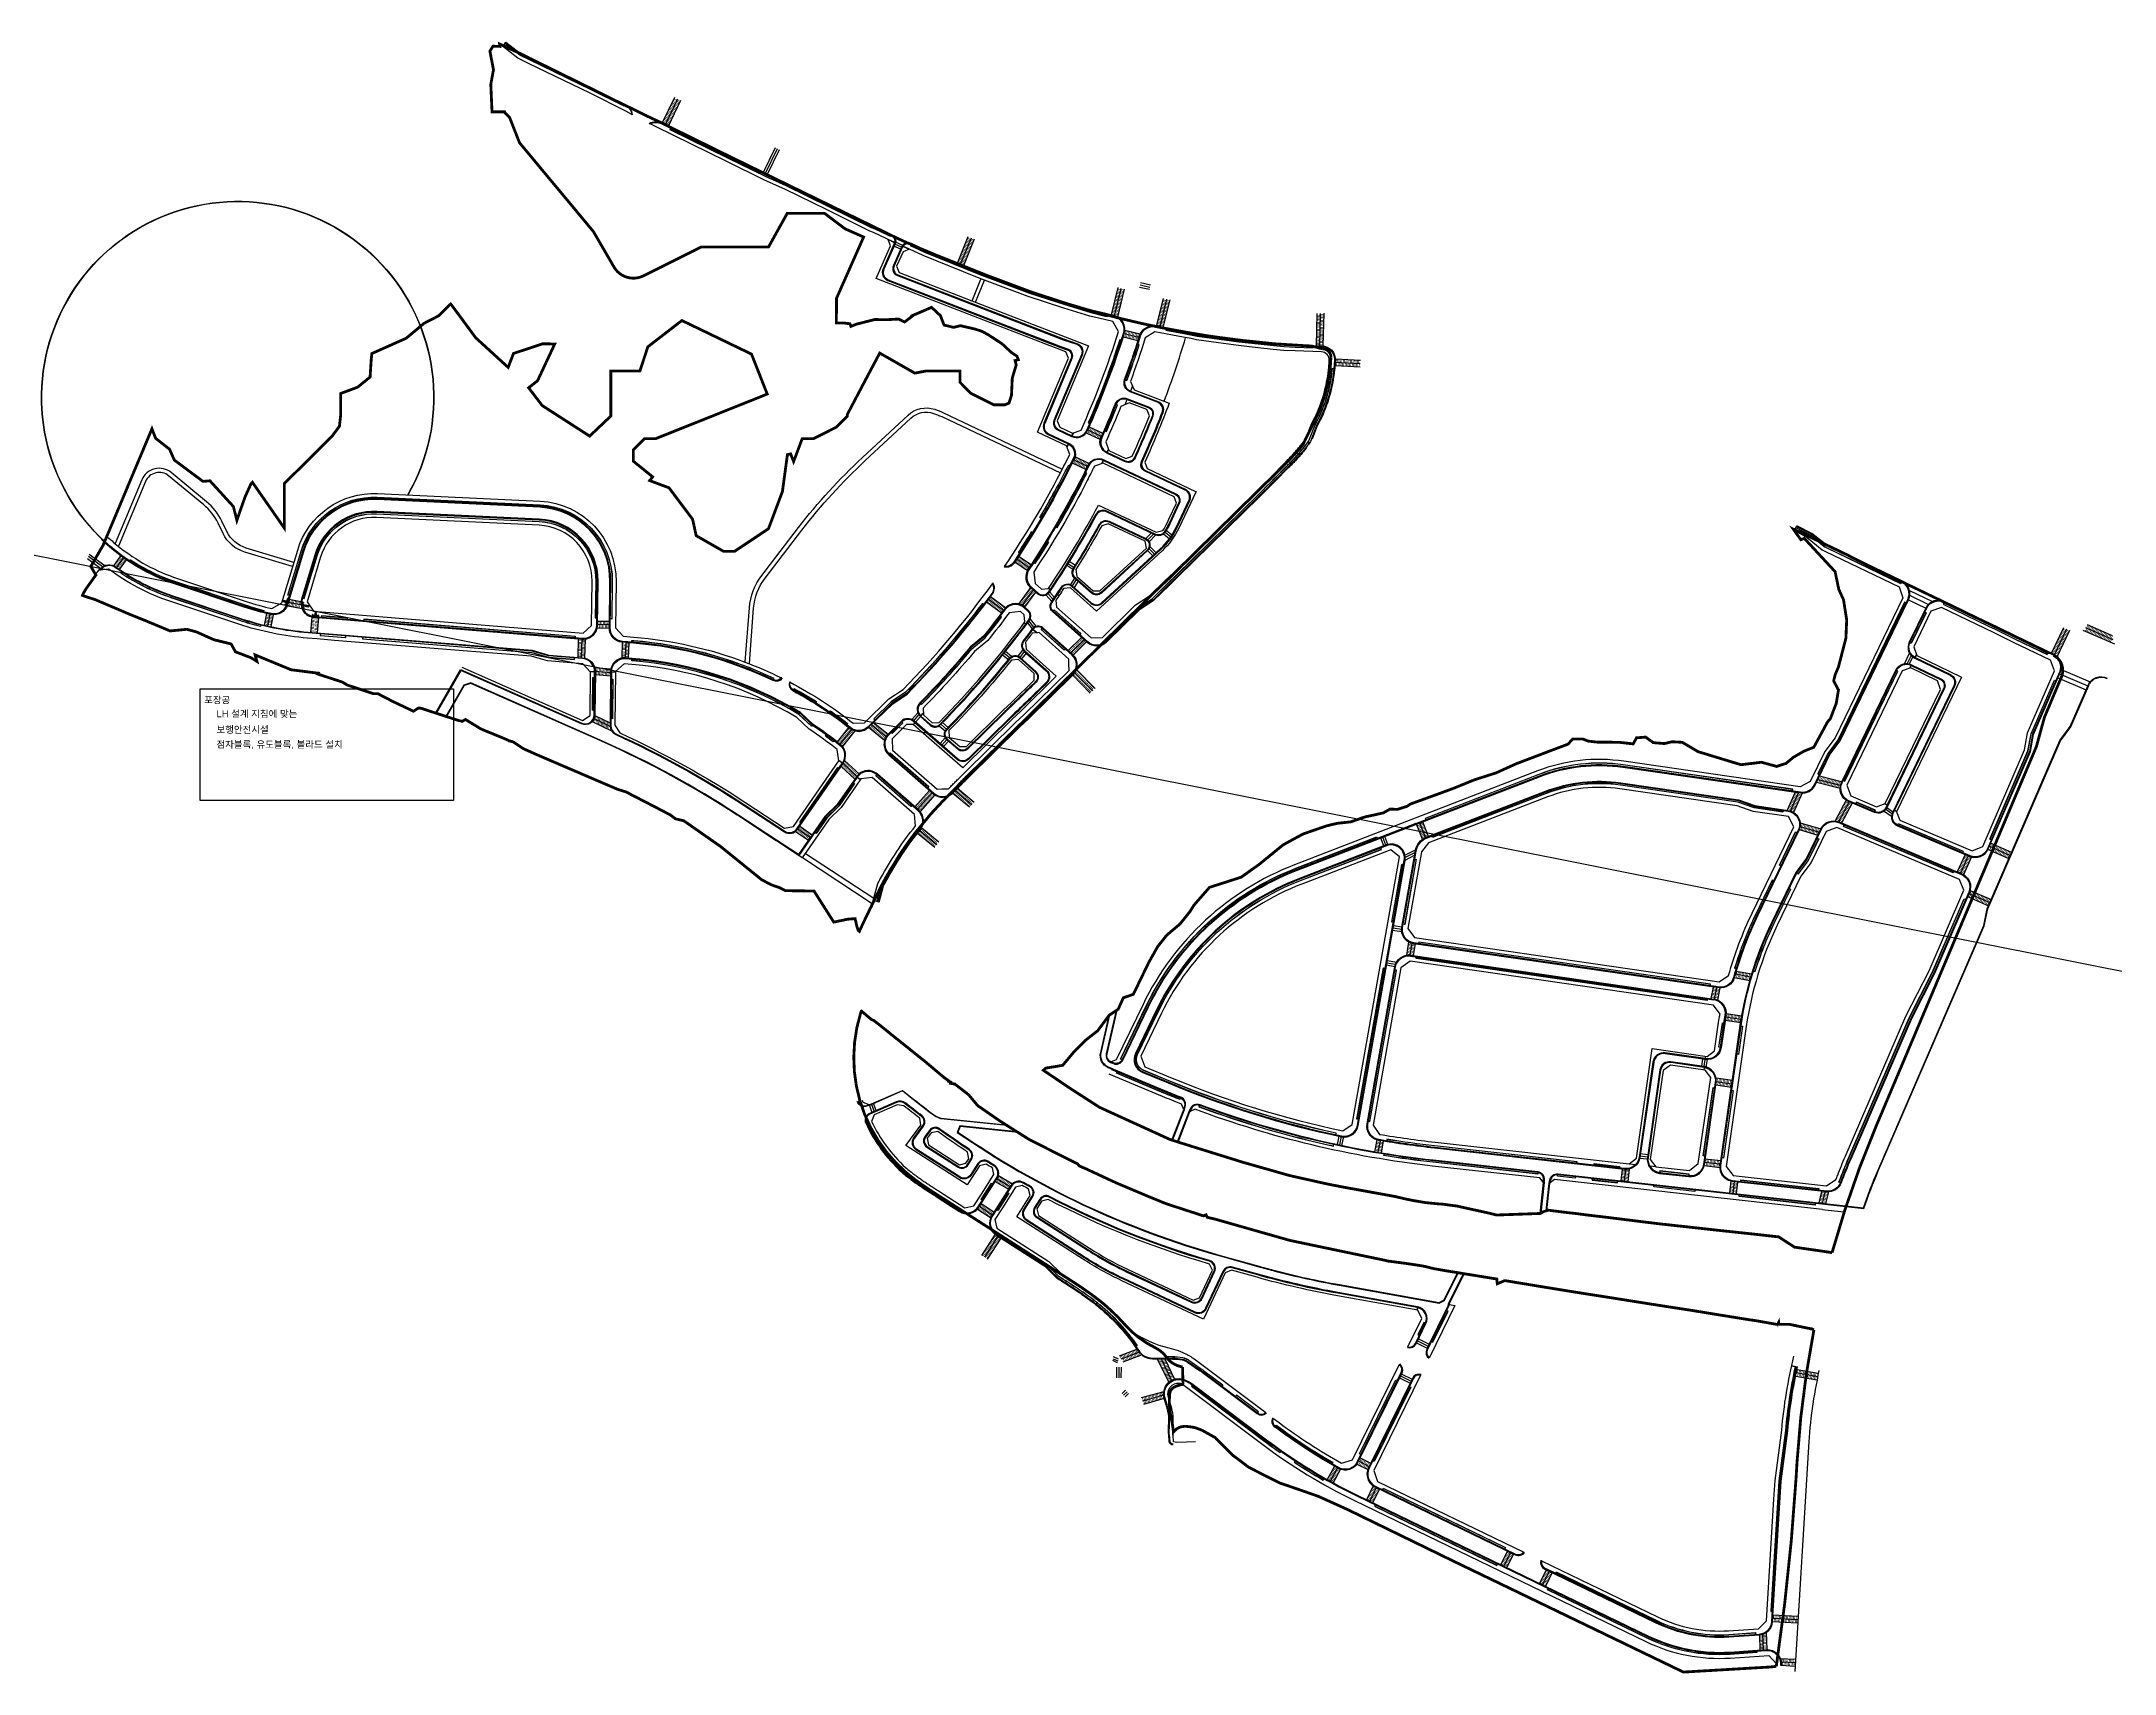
# Model space of a CAD drawing. Header units: millimetres. Extents: x 235327 to 237168, y 422741 to 424190.
import ezdxf

# ---------------------------------------------------------------- set-up
doc = ezdxf.new("R2010")
doc.units = ezdxf.units.MM
doc.linetypes.add('DASHED2', pattern=[0.375, 0.25, -0.125])
doc.linetypes.add('PHANTOM2', pattern=[1.25, 0.625, -0.125, 0.125, -0.125, 0.125, -0.125])
for name, color, linetype in [('#-#work', 60, 'Continuous'), ('0_210818_탑립전민지구 구역계(최종)', 1, 'PHANTOM2'), ('@@BF_볼라드', 7, 'Continuous'), ('@@노면표시_11.횡단보도(W6.0_백색)', 7, 'Continuous'), ('@@보도선', 7, 'Continuous'), ('@@횡단보도라인', 7, 'Continuous'), ('_포장-점자블럭', 30, 'Continuous'), ('COMM', 4, 'Continuous'), ('도로흐름표시', 7, 'Continuous'), ('장애자', 2, 'Continuous')]:
    doc.layers.add(name, color=color, linetype=linetype)
doc.layers.add('_낮춤(200x250)_직선', color=7, linetype='Continuous', lineweight=13)
doc.styles.get("Standard").update_dxf_attribs({"font": 'arial.ttf'})

msp = doc.modelspace()

# ---------------------------------------------------------------- texts
for s, p in [('포장공', (235471.6, 423602.3)), ('LH 설계 지침에 맞는', (235482.5, 423590.1)), ('보행안전시설', (235482.5, 423576.1)), ('점자블록, 유도블록, 볼라드 설치', (235482.5, 423562.9))]:
    msp.add_text(s, height=6).set_placement(p)

# ---------------------------------------------------------------- blocks, each defined once
blk = doc.blocks.new('계획선 검토')
at = {"layer": '@@보도선', "color": 8}
blk.add_line((236577.5, 423068.9), (236582.3, 423068), dxfattribs=at)
for points in [[(235738.5, 424188.1), (235736.4, 424185.5)], [(235851.4, 424125.2), (235846, 424128), (235814.4, 424143.9), (235759.7, 424170.4), (235750, 424175), (235736.5, 424185.6)], [(235845.3, 424133.8), (235844.6, 424132.4), (235815.8, 424146.8), (235761.1, 424173.3), (235751.8, 424177.8), (235738.5, 424188.1), (235739.5, 424189.4)], [(235845.2, 424133.9), (235844.5, 424132.5), (235815.9, 424146.9), (235761.1, 424173.4), (235751.8, 424177.9), (235738.7, 424188.1), (235739.6, 424189.3)], [(236081.7, 424018.1), (236081.1, 424016.8), (236078.6, 424017.9), (236067.3, 424023.2), (236064.1, 424024.5), (236026.2, 424043.2), (235988.4, 424061.7), (235970.5, 424069.7), (235936.6, 424086.4), (235885.4, 424111.6), (235886, 424112.9)], [(236081.6, 424018.1), (236081, 424016.9), (236078.7, 424018), (236067.3, 424023.3), (236064.2, 424024.6), (236026.2, 424043.3), (235988.5, 424061.8), (235970.6, 424069.8), (235936.7, 424086.5), (235885.6, 424111.7), (235886.1, 424112.8)], [(236084.8, 424011.5), (236079, 424014.1)], [(236084.7, 424011.3), (236079.1, 424014)], [(236084.7, 424011.3), (236084.9, 424011.3)], [(236092.1, 424008), (236091.9, 424008.1)], [(236098, 424005.4), (236092.1, 424008.1)], [(236097.8, 424005.3), (236092.1, 424008)], [(236099.2, 424010), (236098.6, 424008.7), (236111.3, 424002.8), (236159.4, 423983.3), (236204.5, 423966.6), (236236, 423956.3), (236259.1, 423949.4), (236271.8, 423946.2), (236273.9, 423945.7), (236274.2, 423947.1)], [(236099.3, 424009.9), (236098.7, 424008.7), (236111.4, 424002.9), (236159.5, 423983.4), (236204.6, 423966.7), (236236, 423956.4), (236259.1, 423949.5), (236271.9, 423946.4), (236273.8, 423945.9), (236274.1, 423947.1)], [(236153.6, 423959.7), (236161.3, 423979)], [(236156.6, 423958.6), (236164.4, 423977.9)], [(236326, 423934.9), (236325.7, 423933.6), (236341.5, 423930.6), (236353.5, 423928.4), (236372.8, 423925.6), (236390.4, 423923.2), (236407.7, 423921.4), (236421.1, 423919.9), (236430.5, 423919), (236440.5, 423918.4), (236456.4, 423917.9), (236456.5, 423919.4)], [(236326.1, 423934.9), (236325.8, 423933.7), (236341.5, 423930.7), (236353.5, 423928.5), (236372.8, 423925.7), (236390.4, 423923.3), (236407.7, 423921.5), (236421.1, 423920), (236430.6, 423919.1), (236440.5, 423918.5), (236456.3, 423918.1), (236456.4, 423919.4)], [(236289.4, 423867.6), (236291.2, 423872.2)], [(236289.6, 423867.7), (236291.3, 423872.2)], [(236295.9, 423884.1), (236294.1, 423879.6)], [(236295.9, 423883.9), (236294.2, 423879.5)], [(236238.9, 423832.7), (236237.7, 423830.2)], [(236239, 423832.7), (236237.8, 423830.1)], [(236242.2, 423839.9), (236243.4, 423842.4)], [(236243.5, 423842.4), (236242.3, 423839.8)], [(236268.8, 423815.4), (236270, 423818)], [(236268.9, 423815.4), (236270.1, 423818)], [(236274.6, 423827.9), (236273.3, 423825.2)], [(236274.6, 423827.8), (236273.4, 423825.2)], [(236450.6, 423829.3), (236450, 423828.5), (236449.4, 423827.8), (236448.8, 423827), (236448.2, 423826.3), (236447.6, 423825.6), (236447, 423824.9), (236446.4, 423824.1), (236445.8, 423823.4), (236445.1, 423822.7), (236444.5, 423822), (236443.9, 423821.3), (236443.2, 423820.6), (236442.6, 423819.9), (236441.9, 423819.2), (236441.2, 423818.4), (236440.6, 423817.7), (236439.9, 423817), (236439.2, 423816.3), (236438.6, 423815.6), (236437.9, 423814.9), (236437.2, 423814.2), (236436.5, 423813.5), (236435.8, 423812.8), (236435.2, 423812.1), (236434.5, 423811.5), (236434, 423811), (236430.5, 423807.5), (236427, 423803.9), (236423.4, 423800.4), (236419.9, 423796.9), (236416.3, 423793.3), (236412.8, 423789.8), (236409.3, 423786.3)], [(236409.3, 423786.3), (236409.3, 423786.3), (236409.3, 423786.3)], [(236883.7, 423755.6), (236885.7, 423759.5)], [(236979, 423710.5), (236978.2, 423708.7), (236912.9, 423740.2), (236910.2, 423741.5), (236898.3, 423751.4), (236885, 423758.2)], [(236979, 423710.3), (236978.2, 423708.5), (236912.8, 423740.1), (236910.2, 423741.4), (236898.2, 423751.3), (236885, 423758.1)], [(236222.7, 423703.4), (236221.3, 423704.4)], [(236222.8, 423703.5), (236221.4, 423704.5)], [(236225.3, 423684.4), (236226.3, 423685.5), (236250.1, 423664.3), (236249.1, 423663.3)], [(236225.4, 423684.4), (236226.3, 423685.3), (236249.9, 423664.3), (236249, 423663.4)], [(236229.3, 423699), (236230.7, 423698.1)], [(236229.4, 423699.1), (236230.8, 423698.2)], [(236982.9, 423691.4), (236981.6, 423692.1), (236922.7, 423570.2), (236913.5, 423558), (236904.6, 423539.6), (236906, 423539.2)], [(236982.9, 423691.3), (236981.7, 423691.9), (236922.8, 423570.1), (236913.6, 423557.9), (236904.7, 423539.7), (236906, 423539.3)], [(237016.7, 423692.3), (237015.8, 423690.4), (237056.1, 423670.9), (237062, 423668.1), (237079.8, 423659.4), (237108.3, 423645.7), (237109.1, 423647.5)], [(237016.8, 423692.3), (237016, 423690.5), (237056.2, 423671), (237062.1, 423668.2), (237079.9, 423659.5), (237108.2, 423645.9), (237109, 423647.5)], [(235576.1, 423678.9), (235576.2, 423680.3), (235598.7, 423678.5), (235598.6, 423677.1)], [(235576.2, 423678.9), (235576.3, 423680.2), (235598.6, 423678.4), (235598.5, 423677.1)], [(235613.6, 423675.8), (235613.7, 423677.3), (235800.9, 423662.1), (235800.9, 423660.7)], [(235613.7, 423675.8), (235613.8, 423677.1), (235800.8, 423662), (235800.8, 423660.7)], [(236201, 423672.7), (236199.7, 423673.7)], [(236201.1, 423672.8), (236199.8, 423673.8)], [(236207.4, 423668), (236211.4, 423665)], [(236207.5, 423668.1), (236211.6, 423665)], [(236236.3, 423650.7), (236235.2, 423649.7), (236214.9, 423667.9), (236215.8, 423669)], [(236236.2, 423650.8), (236235.2, 423649.9), (236215, 423667.9), (236215.9, 423668.9)], [(236999.5, 423683.4), (237000.8, 423682.8), (236987.6, 423655.5), (236986.3, 423656.2)], [(236999.4, 423683.3), (237000.6, 423682.8), (236987.5, 423655.7), (236986.3, 423656.3)], [(235574.7, 423664), (235574.6, 423662.6), (235597.3, 423660.8), (235597.4, 423662.2)], [(235574.8, 423664), (235574.7, 423662.7), (235597.2, 423660.9), (235597.3, 423662.2)], [(235612.4, 423661), (235612.3, 423659.6), (235762.5, 423647.4), (235777.2, 423643.2), (235800.5, 423641.3), (235800.5, 423642.8)], [(235612.5, 423661), (235612.4, 423659.7), (235762.5, 423647.5), (235777.2, 423643.3), (235800.3, 423641.5), (235800.4, 423642.8)], [(235818.3, 423630.4), (235814.2, 423630.5)], [(235818.3, 423630.3), (235814.2, 423630.4)], [(235817.9, 423592), (235818.3, 423630.3)], [(235833.2, 423630.5), (235832.7, 423584.9)], [(235833.2, 423630.6), (235836.9, 423630.5)], [(235833.2, 423630.5), (235836.9, 423630.4)], [(236927.1, 423533.8), (236928.5, 423533.4), (236975.7, 423631), (236974.4, 423631.6)], [(236927.2, 423533.9), (236928.4, 423533.6), (236975.5, 423631), (236974.4, 423631.5)], [(236987.3, 423636.1), (236986.1, 423633.5)], [(236987.5, 423636.1), (236986.2, 423633.6)], [(236992.1, 423645.8), (236990.8, 423643.2)], [(236992.1, 423645.7), (236990.9, 423643.2)], [(235825.1, 423568.5), (235823.1, 423569.3), (235708.4, 423620), (235702.5, 423618.1), (235686.7, 423590.7)], [(235817.9, 423595.6), (235816.5, 423596.2), (235816.8, 423625.3), (235818.2, 423625.2)], [(235817.9, 423595.8), (235816.6, 423596.3), (235816.9, 423625.2), (235818.2, 423625.1)], [(235833.1, 423624), (235834.6, 423623.9), (235834.2, 423588.6), (235832.7, 423589.2)], [(235833.1, 423623.9), (235834.4, 423623.8), (235834, 423588.8), (235832.8, 423589.3)], [(236142.1, 423529.5), (236141, 423530.4), (236141.2, 423530.6), (236142, 423531.4), (236142.7, 423532.1), (236143.4, 423532.8), (236144.1, 423533.5), (236144.8, 423534.2), (236145.5, 423534.9), (236146.3, 423535.6), (236146.8, 423536.1), (236148.4, 423537.7), (236194.4, 423582.9), (236201.7, 423589.7), (236239.3, 423626.8), (236240.3, 423625.7)], [(236142.2, 423529.6), (236141.2, 423530.4), (236141.3, 423530.6), (236142, 423531.3), (236142.8, 423532), (236143.5, 423532.7), (236144.2, 423533.4), (236144.9, 423534.1), (236145.6, 423534.8), (236146.3, 423535.5), (236146.9, 423536), (236148.5, 423537.6), (236194.5, 423582.8), (236201.8, 423589.7), (236239.3, 423626.6), (236240.3, 423625.7)], [(237058.6, 423481.1), (237057.3, 423481.7), (237091.2, 423560.1), (237094, 423575.3), (237114.6, 423623.1), (237115.9, 423622.5)], [(237058.7, 423481.3), (237057.5, 423481.8), (237091.3, 423560.1), (237094.1, 423575.3), (237114.7, 423622.9), (237115.9, 423622.4)], [(236108, 423591.2), (236110.2, 423593.6)], [(236108.1, 423591.1), (236110.2, 423593.4)], [(235818.1, 423592), (235817.9, 423592)], [(235832.5, 423584.9), (235832.7, 423584.9)], [(236091.1, 423586), (236092.1, 423585), (236082.6, 423575.7), (236081.5, 423576.6)], [(236091, 423585.9), (236091.9, 423585), (236082.6, 423575.8), (236081.6, 423576.7)], [(236102.7, 423585.3), (236101.2, 423583.6)], [(236102.8, 423585.2), (236101.3, 423583.6)], [(236079.9, 423557.3), (236080.8, 423558.4), (236115, 423528.5), (236114.1, 423527.5)], [(236080, 423557.2), (236080.8, 423558.2), (236114.8, 423528.5), (236114, 423527.5)], [(236035, 423544.5), (236033.9, 423545.5), (236000.4, 423497), (236001.5, 423496.2)], [(236034.9, 423544.4), (236033.9, 423545.3), (236000.5, 423497.1), (236001.6, 423496.3)], [(236035.1, 423551.9), (236038.5, 423549.6)], [(236035.1, 423551.8), (236038.4, 423549.5)], [(236100.2, 423511.8), (236099.2, 423510.8), (236067.9, 423538.1), (236068.8, 423539.2)], [(236100.1, 423511.9), (236099.2, 423510.9), (236068.1, 423538.1), (236068.9, 423539.1)], [(236051.5, 423536.9), (236034.3, 423512.2), (236023.3, 423501.6), (235999.6, 423467.3)], [(236048.2, 423532.2), (236049.2, 423531.2), (236035.4, 423511.3), (236024.4, 423500.6), (236014.9, 423486.9), (236013.8, 423487.7)], [(236048.1, 423532.1), (236049.1, 423531.2), (236035.3, 423511.3), (236024.3, 423500.7), (236014.9, 423487.1), (236013.8, 423487.8)], [(236051.5, 423537), (236054.6, 423534.9)], [(236051.5, 423536.9), (236054.5, 423534.8)], [(236955.2, 423506.2), (236955.7, 423507.5), (236938.8, 423514.6), (236938.1, 423513.4)], [(236955.1, 423506.2), (236955.6, 423507.4), (236938.8, 423514.5), (236938.2, 423513.3)], [(236966.1, 423512.1), (236963.8, 423513.2)], [(236966.2, 423512.2), (236963.9, 423513.3)], [(236972.7, 423507.5), (236974.7, 423506.6)], [(236972.7, 423507.4), (236974.6, 423506.5)], [(235985.8, 423489.9), (235985.7, 423489.7)], [(236871.8, 423458.2), (236870.5, 423458.8), (236884.7, 423488.3), (236886.1, 423487.8)], [(236871.8, 423458.3), (236870.7, 423458.9), (236884.8, 423488.1), (236886.1, 423487.7)], [(237025.5, 423453.2), (237024.9, 423451.9), (236927.4, 423493.1), (236928.1, 423494.4)], [(237025.4, 423453.3), (237024.8, 423452.1), (236927.6, 423493.2), (236928.2, 423494.4)], [(236975.3, 423494.4), (236975.9, 423495.7), (237033.6, 423471.3), (237033.1, 423470)], [(236975.4, 423494.3), (236976, 423495.5), (237033.5, 423471.2), (237033, 423470)], [(235979.6, 423480.5), (235979.5, 423480.3)], [(235999.5, 423467.4), (235979.6, 423480.5)], [(235999.3, 423468.1), (235979.9, 423480.9)], [(236064.8, 423424.5), (236002.8, 423465.2)], [(236005.5, 423469.1), (236066.2, 423429.4)], [(236904, 423482.6), (236905.4, 423482.2), (236896.1, 423462.9), (236886.8, 423450.7), (236885.6, 423451.4)], [(236903.9, 423482.5), (236905.2, 423482.1), (236896, 423463), (236886.8, 423450.9), (236885.7, 423451.5)], [(236527.6, 423407.8), (236526.2, 423408.1), (236535.2, 423459.3), (236536.8, 423459.9)], [(236527.6, 423407.9), (236526.3, 423408.2), (236535.3, 423459.2), (236536.7, 423459.7)], [(236546.4, 423463.6), (236548, 423464.2), (236537.7, 423406), (236536.3, 423406.3)], [(236546.4, 423463.5), (236547.8, 423464), (236537.6, 423406.2), (236536.3, 423406.4)], [(236070.9, 423425.9), (236065.6, 423427.3)], [(236806.7, 423340), (236806.4, 423338.6), (236547.8, 423376), (236548, 423377.4)], [(236806.6, 423340), (236806.3, 423338.8), (236547.9, 423376.1), (236548.1, 423377.4)], [(236808.9, 423351.7), (236809.2, 423353.1), (236550.1, 423390.5), (236549.9, 423389.1)], [(236808.8, 423351.7), (236809.1, 423353), (236550.2, 423390.4), (236550, 423389.1)], [(236496.7, 423233.1), (236495.3, 423233.3), (236519, 423367.5), (236520.4, 423367.2)], [(236496.7, 423233.2), (236495.4, 423233.4), (236519.1, 423367.3), (236520.4, 423367.1)], [(236505.4, 423231.5), (236506.8, 423231.3), (236530.5, 423365.4), (236530.4, 423365.4), (236529.1, 423365.7)], [(236505.4, 423231.7), (236506.7, 423231.4), (236530.4, 423365.3), (236530.4, 423365.3), (236529.1, 423365.5)], [(236836.4, 423316.1), (236837.8, 423315.9), (236834.2, 423290.7), (236832.8, 423291)], [(236836.4, 423316), (236837.7, 423315.8), (236834.1, 423290.9), (236832.8, 423291.1)], [(236804.7, 423287), (236805, 423289.1)], [(236804.8, 423287), (236805.1, 423289.1)], [(236803.6, 423279.2), (236803.3, 423277)], [(236803.7, 423279.2), (236803.4, 423277)], [(236804.2, 423200.7), (236802.7, 423200.8), (236811.5, 423261.3), (236812.9, 423261.1)], [(236804.2, 423200.8), (236802.9, 423200.9), (236811.6, 423261.1), (236812.9, 423261)], [(236828.1, 423258.9), (236829.5, 423258.7), (236820.9, 423198.8), (236819.5, 423199)], [(236828.1, 423258.8), (236829.4, 423258.6), (236820.8, 423198.9), (236819.5, 423199.1)], [(236331, 423214.7), (236341.5, 423242), (236341.3, 423242.1)], [(236336.4, 423213), (236346.8, 423240), (236346.9, 423239.9)], [(236170, 423193.6), (236170.1, 423193.7)], [(236705.6, 423192.4), (236705.8, 423193.9), (236728.3, 423191.4), (236728.1, 423189.9)], [(236705.7, 423192.4), (236705.9, 423193.7), (236728.1, 423191.2), (236728, 423189.9)], [(236737.1, 423193.6), (236742.8, 423193)], [(236737.3, 423193.7), (236742.9, 423193.1)], [(236760.6, 423191.1), (236755.3, 423191.7)], [(236760.7, 423191), (236755.4, 423191.6)], [(236162.7, 423161.3), (236161.5, 423162.1), (236170.8, 423176.6), (236172, 423175.8)], [(236162.7, 423161.4), (236161.6, 423162.1), (236170.8, 423176.4), (236171.9, 423175.7)], [(236202, 423175), (236201.9, 423174.8)], [(236658, 423149.6), (236661, 423177.1), (236660.8, 423177.1)], [(236663.4, 423152), (236666.1, 423176.5)], [(236663.9, 423152.1), (236666.6, 423176.4), (236666.8, 423176.4)], [(236666.1, 423176.5), (236666.6, 423179.4)], [(236908.7, 423153.1), (236670.7, 423179.7), (236667, 423176.7)], [(236689.4, 423182.3), (236689.2, 423180.9), (236673.4, 423182.6), (236673.6, 423184.1)], [(236689.3, 423182.3), (236689.1, 423181), (236673.5, 423182.7), (236673.7, 423184)], [(236704.3, 423180.6), (236704.1, 423179.2), (236726.6, 423176.7), (236726.8, 423178.1)], [(236726.7, 423178.1), (236726.5, 423176.8), (236704.3, 423179.3), (236704.4, 423180.6)], [(236795.5, 423170.5), (236795.3, 423169.1), (236758.8, 423173.1), (236758.9, 423174.6)], [(236795.4, 423170.5), (236795.2, 423169.2), (236758.9, 423173.2), (236759, 423174.5)], [(236790.2, 423183), (236790.4, 423184.4), (236764.3, 423187.3), (236764.1, 423185.9)], [(236790.1, 423182.8), (236790.2, 423184.3), (236764.4, 423187.2), (236764.2, 423185.9)], [(236836.1, 423177.9), (236836.3, 423179.3), (236905.4, 423171.6), (236905.1, 423170.2)], [(236836.2, 423177.9), (236836.4, 423179.2), (236905.3, 423171.5), (236905, 423170.2)], [(236184.8, 423168.3), (236186.1, 423167.6), (236176.3, 423152.3), (236175.1, 423153.1)], [(236184.8, 423168.2), (236185.9, 423167.5), (236176.2, 423152.4), (236175.1, 423153.2)], [(236902.5, 423158.6), (236902.2, 423157.1), (236834.6, 423164.7), (236834.8, 423166.1)], [(236902.4, 423158.6), (236902.1, 423157.3), (236834.8, 423164.8), (236834.9, 423166.1)], [(236908.7, 423153.1), (236913.7, 423152.6), (236928.1, 423151)], [(236576.7, 423069.3), (236589.9, 423096.2)], [(236577.4, 423069), (236577.2, 423069.1), (236590.4, 423096.1)], [(236548.9, 423066), (236548.5, 423063.8)], [(236549, 423066), (236548.7, 423063.9)], [(236582.3, 423068), (236559.6, 423021.8)], [(236561.4, 423036), (236562.6, 423035.4), (236576.2, 423063), (236574.9, 423063.6)], [(236561.4, 423036.1), (236562.6, 423035.5), (236576, 423062.9), (236574.9, 423063.5)], [(236576.7, 423069.3), (236576, 423067.4)], [(236556, 423052.2), (236554.8, 423052.8), (236549.4, 423041.9), (236550.7, 423041.3)], [(236556, 423052.1), (236554.8, 423052.7), (236549.6, 423041.9), (236550.7, 423041.4)], [(236551.8, 423006), (236510.3, 422921.4), (236513.6, 422911.8), (236643.4, 422849)], [(236881.1, 423014.5), (236886.6, 423013.5)], [(236881.1, 423014.4), (236885.8, 423013.5)], [(236407.1, 422972.4), (236407.9, 422973.5), (236388.2, 422988.4), (236387.4, 422987.2)], [(236407, 422972.5), (236407.8, 422973.5), (236388.2, 422988.2), (236387.5, 422987.2)], [(236498.7, 422935.5), (236497.5, 422936.1), (236529.8, 423002), (236531.1, 423001.3)], [(236498.8, 422935.6), (236497.6, 422936.2), (236529.9, 423001.8), (236531, 423001.2)], [(236541.8, 422996.1), (236543, 422995.5), (236510.6, 422929.5), (236509.4, 422930.1)], [(236541.7, 422996), (236542.9, 422995.4), (236510.6, 422929.6), (236509.4, 422930.2)], [(236518.1, 422904.4), (236518.7, 422905.7), (236627.3, 422853.2), (236626.7, 422851.9)], [(236518.2, 422904.4), (236518.8, 422905.6), (236627.2, 422853.1), (236626.6, 422851.9)], [(236511.6, 422891), (236511, 422889.7), (236619.6, 422837.2), (236620.2, 422838.5)], [(236511.7, 422891), (236511.1, 422889.8), (236619.5, 422837.4), (236620.1, 422838.5)]]:
    blk.add_lwpolyline(points, dxfattribs=at)
for points in [[(235739.4, 424189.2), (235752.5, 424179), (235761.7, 424174.6), (235816.4, 424148.1), (235845.1, 424133.7, -0.243251), (235851.5, 424124.9), (235851.7, 424124.9)], [(235739.5, 424189.4), (235752.6, 424179.2), (235761.8, 424174.8), (235816.5, 424148.3), (235845.2, 424133.9, -0.243251), (235851.7, 424124.9, -0.243251)], [(235866.7, 424117.2, -0.24565), (235878.3, 424117.5), (235937.6, 424088.3), (235971.5, 424071.6), (235989.3, 424063.6), (236027.1, 424045.1), (236065, 424026.4), (236068.1, 424025.1), (236079.5, 424019.8), (236081.9, 424018.7, -0.409289), (236085.1, 424010.2), (236075.2, 423987.8, 0.428203), (236079, 423978.4), (236232.2, 423919.1), (236238.2, 423917.1, -0.433871), (236242.1, 423908.4), (236218, 423850.8, 0.401043), (236221.5, 423841.7), (236239.2, 423833.4, -0.418541), (236244.2, 423819.2, -0.033623), (236190.9, 423726.9, -0.31349), (236181.9, 423723.4, -0.306906)], [(235867.2, 424116.9, -0.238227), (235878, 424117), (235937.4, 424087.9), (235971.2, 424071.2), (235989.1, 424063.1), (236026.9, 424044.7), (236064.8, 424026), (236067.9, 424024.6), (236079.3, 424019.4), (236081.7, 424018.3, -0.409289), (236084.6, 424010.4), (236074.7, 423988, 0.428203), (236078.8, 423978), (236232.1, 423918.6), (236238.1, 423916.6, -0.433871), (236241.7, 423908.6), (236217.5, 423851, 0.401043), (236221.3, 423841.3), (236239, 423832.9, -0.418541), (236243.7, 423819.5, -0.033623), (236190.5, 423727.2, -0.306906), (236182.2, 423723.8)], [(236081.6, 424018.1), (236081.6, 424018.1), (236079.2, 424019.2), (236067.9, 424024.5), (236064.7, 424025.8), (236026.8, 424044.5), (235989, 424062.9), (235971.2, 424071), (235937.3, 424087.7), (235877.9, 424116.9, 0.238227), (235867.3, 424116.7), (235867.2, 424116.9)], [(236182.4, 423724, 0.030678), (236231.9, 423806.9, 0.005831), (236240.2, 423823.4), (236237.5, 423831), (236211.7, 423843.2), (236239.1, 423908.7), (236236.7, 423914.3), (236219.1, 423921.1), (236099.8, 423967.3), (236068.3, 423979.5), (236079.1, 424003.7), (236081.2, 424008.4), (236079, 424014.1), (236077.2, 424015), (236066, 424020.2), (236062.8, 424021.5), (236024.7, 424040.3), (235987.1, 424058.7), (235969.2, 424066.8), (235935.2, 424083.5), (235872.9, 424114.1), (235867.6, 424116.9)], [(236081.6, 424018.1, -0.364342), (236084.7, 424011.3, -0.364342)], [(236084.5, 424010.5), (236074.5, 423988.1, 0.428203), (236078.8, 423977.8), (236232, 423918.5), (236238, 423916.4, -0.433871), (236241.5, 423908.7), (236217.4, 423851, 0.401043), (236221.2, 423841.1), (236238.9, 423832.7)], [(236091.5, 424007), (236084.3, 423990.6, 0.428203), (236087.5, 423982.8), (236234.7, 423925.8), (236246.6, 423921.8, -0.433871), (236251.2, 423911.5), (236226.8, 423853.3, 0.401043), (236229.7, 423845.8), (236242.2, 423839.9)], [(236084.8, 424011.3, -0.039114), (236084.5, 424010.5)], [(236084.8, 424011.3, -0.039114), (236084.5, 424010.5)], [(236092.1, 424008, 0.047578), (236091.5, 424007)], [(236099.3, 424009.9, 0.364339), (236092.1, 424008, 0.364339)], [(236242.1, 423839.7), (236242.2, 423839.9, 0.420196), (236255.4, 423844.8, 0.029063), (236288, 423930.8, 0.433862), (236279.6, 423945.8), (236272.2, 423947.6), (236259.5, 423950.8), (236236.4, 423957.6), (236205, 423967.9), (236159.9, 423984.7), (236111.9, 424004.1), (236099.3, 424009.9, 0)], [(236084.3, 423990.6, 0.428203), (236087.5, 423982.8), (236234.7, 423925.8), (236246.6, 423921.8, -0.433871), (236251.2, 423911.5), (236248.4, 423904.7)], [(236409.3, 423786.3), (236336, 423714.3), (236328.7, 423707.4), (236314.6, 423693.6), (236301.8, 423685.2), (236272.9, 423656.8, -0.394981), (236255.8, 423656.4), (236225, 423683.8, -0.378065), (236223.9, 423692.4, 0.004694), (236232.8, 423705.5, -0.456972), (236242.5, 423706.7), (236259.4, 423691.7, 0.385544), (236268.8, 423691.8), (236320.6, 423739.5, 0.096626), (236335, 423759), (236346, 423782.4, 0.414214), (236342.6, 423791.7), (236307.1, 423808.5, -0.410123), (236304, 423817, 0.013895), (236322.3, 423860.5, 0.416043), (236318.3, 423869.6), (236293.9, 423878.9, -0.410536), (236289, 423889.7, 0.012801), (236302.3, 423928.8, -0.380361), (236316.5, 423937.4), (236341.9, 423932.7), (236353.8, 423930.5), (236373.1, 423927.7), (236390.6, 423925.3), (236407.9, 423923.5), (236421.3, 423922), (236430.7, 423921.1), (236440.6, 423920.5), (236464, 423919.8, -0.423083), (236476.1, 423906.6), (236476, 423906), (236476, 423905), (236475.9, 423904.1), (236475.8, 423903.2), (236475.8, 423902.2), (236475.7, 423901.3), (236475.6, 423900.3), (236475.5, 423899.4), (236475.4, 423898.5), (236475.3, 423897.5), (236475.2, 423896.6), (236475.1, 423895.7), (236475, 423894.8), (236474.9, 423893.9), (236474.8, 423892.9), (236474.6, 423892.1, -0.089363), (236460.1, 423848.8), (236455.5, 423837)], [(236408.9, 423786.7), (236335.7, 423714.6), (236328.4, 423707.8), (236314.3, 423694), (236301.5, 423685.6), (236272.5, 423657.1, -0.394981), (236256.1, 423656.7), (236225.3, 423684.2, -0.378065), (236224.3, 423692.1, 0.004694), (236233.2, 423705.2, -0.456972), (236242.2, 423706.3), (236259, 423691.3, 0.385544), (236269.1, 423691.4), (236321, 423739.2, 0.096626), (236335.4, 423758.8), (236346.4, 423782.1, 0.414214), (236342.9, 423792.1), (236307.3, 423808.9, -0.410123), (236304.4, 423816.8, 0.013895), (236322.8, 423860.3, 0.416043), (236318.5, 423870), (236294.1, 423879.3, -0.410536), (236289.5, 423889.6, 0.012801), (236302.8, 423928.7, -0.380361), (236316.4, 423936.9), (236341.8, 423932.2), (236353.7, 423930), (236373, 423927.2), (236390.6, 423924.8), (236407.8, 423923), (236421.3, 423921.5), (236430.7, 423920.6), (236440.6, 423920), (236464, 423919.3, -0.423083), (236475.6, 423906.6), (236475.5, 423906), (236475.5, 423905.1), (236475.4, 423904.1), (236475.3, 423903.2), (236475.3, 423902.3), (236475.2, 423901.3), (236475.1, 423900.4), (236475, 423899.4), (236474.9, 423898.5), (236474.8, 423897.6), (236474.7, 423896.7), (236474.6, 423895.8), (236474.5, 423894.8), (236474.4, 423893.9), (236474.3, 423893), (236474.1, 423892.2, -0.089429), (236459.6, 423849.1), (236454.1, 423834.7, -0.012135), (236450.2, 423829.6), (236450.2, 423829.6), (236449.6, 423828.8), (236449.1, 423828.1), (236448.5, 423827.4), (236447.9, 423826.6), (236447.3, 423825.9), (236446.6, 423825.2), (236446, 423824.5), (236445.4, 423823.8), (236444.8, 423823), (236444.1, 423822.3), (236443.5, 423821.6), (236442.8, 423820.9), (236442.2, 423820.2), (236441.5, 423819.5), (236440.9, 423818.8), (236440.2, 423818.1), (236439.6, 423817.4), (236438.9, 423816.7), (236438.2, 423816), (236437.5, 423815.3), (236436.9, 423814.6), (236436.2, 423813.9), (236435.5, 423813.2), (236434.8, 423812.5), (236434.1, 423811.8), (236433.6, 423811.3), (236430.1, 423807.8), (236426.6, 423804.3), (236423.1, 423800.8), (236419.5, 423797.2), (236416, 423793.7), (236412.5, 423790.2), (236408.9, 423786.6)], [(236294.1, 423879.3), (236294.2, 423879.5), (236294.2, 423879.5, -0.410536), (236289.7, 423889.5, 0.012801), (236303, 423928.6, -0.380361), (236316.4, 423936.7), (236341.8, 423932), (236353.7, 423929.8), (236373, 423927), (236390.5, 423924.6), (236407.8, 423922.8), (236421.3, 423921.3), (236430.6, 423920.4), (236440.6, 423919.8), (236464, 423919.1, -0.423083), (236475.4, 423906.6), (236475.3, 423906), (236475.3, 423905.1), (236475.2, 423904.2), (236475.1, 423903.2), (236475.1, 423902.3), (236475, 423901.3), (236474.9, 423900.4), (236474.8, 423899.5), (236474.7, 423898.5), (236474.6, 423897.6), (236474.5, 423896.7), (236474.4, 423895.8), (236474.3, 423894.9), (236474.2, 423893.9), (236474.1, 423893), (236473.9, 423892.2, -0.089455), (236459.4, 423849.1), (236453.9, 423834.8, -0.01206), (236450.1, 423829.7), (236450.1, 423829.7), (236449.5, 423828.9), (236448.9, 423828.2), (236448.3, 423827.5), (236447.7, 423826.8), (236447.1, 423826), (236446.5, 423825.3), (236445.9, 423824.6), (236445.2, 423823.9), (236444.6, 423823.2), (236444, 423822.5), (236443.3, 423821.8), (236442.7, 423821), (236442, 423820.3), (236441.4, 423819.6), (236440.7, 423818.9), (236440.1, 423818.2), (236439.4, 423817.5), (236438.7, 423816.8), (236438.1, 423816.1), (236437.4, 423815.4), (236436.7, 423814.7), (236436, 423814), (236435.3, 423813.3), (236434.7, 423812.6), (236434, 423811.9), (236433.5, 423811.5), (236430, 423807.9), (236426.5, 423804.4), (236422.9, 423800.9), (236419.4, 423797.4), (236415.9, 423793.8), (236412.3, 423790.3), (236408.8, 423786.8), (236335.5, 423714.8), (236328.2, 423707.9), (236314.2, 423694.1), (236301.4, 423685.8), (236272.4, 423657.3, -0.394981), (236256.3, 423656.9), (236225.4, 423684.4, -0.378065), (236224.5, 423692, 0.002563), (236229.4, 423699.1), (236229.2, 423699.2)], [(236286.1, 423924.9), (236284.7, 423925.2, -0.024966), (236256.7, 423851.4), (236258, 423850.8)], [(236286.1, 423924.7), (236284.8, 423925.1, -0.024893), (236256.9, 423851.4), (236258.1, 423850.9)], [(236324.1, 423870.5, 0.017566), (236343.1, 423926.9, 0.017562)], [(236289.6, 423889.4), (236291, 423888.9, 0.010497), (236302, 423921), (236300.6, 423921.3)], [(236289.7, 423889.5), (236290.9, 423889, 0.01042), (236301.9, 423920.9), (236300.6, 423921.2)], [(236274.2, 423659), (236273.2, 423660.1), (236300.5, 423686.9), (236313.3, 423695.2), (236327.2, 423709), (236334.5, 423715.8), (236407.8, 423787.8), (236411.3, 423791.3), (236414.8, 423794.8), (236418.4, 423798.4), (236421.9, 423801.9), (236425.5, 423805.4), (236429, 423809), (236432.5, 423812.5), (236433, 423812.9), (236433.7, 423813.6), (236434.3, 423814.3), (236435, 423815), (236435.7, 423815.7), (236436.4, 423816.4), (236437, 423817.1), (236437.7, 423817.8), (236438.4, 423818.5), (236439, 423819.2), (236439.7, 423819.9), (236440.4, 423820.6), (236441, 423821.3), (236441.6, 423822), (236442.3, 423822.7), (236442.9, 423823.4), (236443.5, 423824.1), (236444.2, 423824.8), (236444.8, 423825.5), (236445.4, 423826.2), (236446, 423827), (236446.6, 423827.7), (236447.2, 423828.4), (236447.8, 423829.1), (236448.4, 423829.8), (236449, 423830.6, 0.011725), (236452.6, 423835.4), (236458.1, 423849.7, 0.089644), (236472.5, 423892.4), (236472.7, 423893.2), (236472.8, 423894.1), (236472.9, 423895), (236473, 423895.9), (236473.1, 423896.9), (236473.2, 423897.8), (236473.3, 423898.7), (236473.4, 423899.6), (236474.8, 423899.5)], [(236274.3, 423659.1), (236273.4, 423660.1), (236300.6, 423686.8), (236313.4, 423695.2), (236327.3, 423708.9), (236334.6, 423715.7), (236407.9, 423787.7), (236407.9, 423787.7), (236411.4, 423791.2), (236414.9, 423794.8), (236418.5, 423798.3), (236422, 423801.8), (236425.6, 423805.4), (236429.1, 423808.9), (236432.6, 423812.4), (236433, 423812.9), (236433.7, 423813.6), (236434.4, 423814.3), (236435.1, 423814.9), (236435.8, 423815.6), (236436.5, 423816.3), (236437.1, 423817), (236437.8, 423817.7), (236438.5, 423818.4), (236439.1, 423819.1), (236439.8, 423819.8), (236440.4, 423820.5), (236441.1, 423821.2), (236441.7, 423821.9), (236442.4, 423822.6), (236443, 423823.3), (236443.6, 423824), (236444.3, 423824.7), (236444.9, 423825.5), (236445.5, 423826.2), (236446.1, 423826.9), (236446.7, 423827.6), (236447.3, 423828.3), (236447.9, 423829), (236448.5, 423829.8), (236449.1, 423830.5), (236449.1, 423830.5, 0.011767), (236452.7, 423835.4), (236458.2, 423849.7, 0.089628), (236472.7, 423892.4), (236472.8, 423893.2), (236472.9, 423894.1), (236473, 423895), (236473.1, 423895.9), (236473.2, 423896.8), (236473.3, 423897.8), (236473.4, 423898.7), (236473.5, 423899.4), (236474.8, 423899.4)], [(236294.2, 423879.5), (236318.5, 423870.2, -0.416043), (236322.9, 423860.2, -0.013895), (236304.6, 423816.8, 0.410123), (236307.4, 423809.1), (236342.9, 423792.3, -0.414214), (236346.6, 423782.1), (236335.6, 423758.7, -0.096626), (236321.1, 423739), (236269.2, 423691.3, -0.385544), (236258.9, 423691.2), (236242.1, 423706.2, 0.456972), (236233.3, 423705.1, -0.002131), (236229.3, 423699.1, -0.002131)], [(236291.4, 423872.3), (236291.3, 423872.2, 0.409418), (236281.3, 423867.8, -0.010007), (236268.7, 423838, 0.408448), (236273.4, 423825.2), (236273.3, 423825)], [(236291.3, 423872.2, -0.000033), (236291.3, 423872.2), (236310, 423865, -0.418164), (236313.4, 423857.4, -0.012005), (236297.5, 423820.3, -0.418411), (236289.7, 423817.4), (236273.4, 423825.1, -0.000045), (236273.4, 423825.1, -0.000045)], [(235952, 423639.1), (235955.8, 423687.2, -0.145274), (235966.7, 423715.9), (235999.4, 423758.4, -0.041799), (236056.1, 423820.6), (236096.6, 423858.2, -0.274452), (236120.4, 423863.4, -0.029653), (236128.1, 423860.3), (236233.6, 423810.4)], [(235955.7, 423637.7), (235959.5, 423686.9, -0.145274), (235969.7, 423713.6), (236002.4, 423756.1, -0.041799), (236058.6, 423817.8), (236099.1, 423855.5, -0.274452), (236119.2, 423859.8, -0.029653), (236126.5, 423856.9), (236231.9, 423807.1)], [(236271.5, 423844.4), (236272.8, 423843.8, 0.007898), (236282.7, 423867.4), (236281.3, 423867.9)], [(236271.5, 423844.5), (236272.7, 423844, 0.007823), (236282.5, 423867.3), (236281.3, 423867.8)], [(236239, 423832.9), (236238.9, 423832.7, -0.418541), (236243.5, 423819.5, -0.033623), (236190.3, 423727.3, -0.306906), (236182.2, 423724), (236182.2, 423723.8)], [(236270.2, 423818.2), (236270.1, 423818), (236270.1, 423818, 0.410081), (236257.1, 423813.4, -0.03303), (236204, 423721, 0.37371), (236206, 423705.7), (236212.5, 423699.9, 0.453304), (236221.1, 423701, 0.000907), (236222.8, 423703.5), (236223, 423703.4)], [(236215, 423766.6), (236213.8, 423767.4, 0.016855), (236239.3, 423814.2), (236240.6, 423813.6)], [(236270.1, 423818), (236334.1, 423787.8, -0.414214), (236336.9, 423780), (236328.5, 423762.1, -0.039762), (236324, 423754.4, -0.368384), (236316.7, 423752.4), (236273.1, 423773, 0.3973), (236263.1, 423769.8, -0.023286), (236222.8, 423703.5, -0.023286)], [(235551.1, 423727.4), (235508.9, 423740.2, -0.209611), (235491.7, 423754.9), (235487.3, 423764, 0.107989), (235473.6, 423781.4), (235442.4, 423807.2, 0.502839), (235416.1, 423800.7), (235392.4, 423744.4)], [(235550, 423723.8), (235507.8, 423736.6, -0.209611), (235488.3, 423753.2), (235483.9, 423762.4, 0.107989), (235471.2, 423778.5), (235440, 423804.3, 0.502839), (235419.5, 423799.3), (235395.5, 423741.9)], [(236215.1, 423766.7), (236214, 423767.4, 0.01678), (236239.3, 423814), (236240.5, 423813.5)], [(236227.9, 423759.1), (236229.1, 423758.4, 0.016961), (236255.3, 423806.6), (236254.1, 423807.2)], [(236228, 423759.3), (236229.1, 423758.6, 0.016886), (236255.2, 423806.6), (236254, 423807.1)], [(235984.9, 423624.7, -0.367152), (235976.8, 423622.6, 0.090708), (235852.8, 423655.8), (235842.9, 423656.6, -0.393952), (235831.4, 423669.2), (235831.9, 423710.5, 0.403736), (235769.7, 423776.4), (235625.2, 423783.2, 0.343654), (235559.7, 423736.9), (235545.5, 423689.8, -0.393073), (235530.8, 423681.3, -0.024974), (235507.2, 423687.8), (235446.2, 423708.1, -0.111192), (235380.4, 423747.7, -0.111192)], [(235984.9, 423624.7, -0.367152), (235976.8, 423622.6, 0.090708), (235852.8, 423655.8), (235842.9, 423656.6, -0.393952), (235831.4, 423669.2), (235831.9, 423710.5, 0.403736), (235769.7, 423776.4), (235625.2, 423783.2, 0.343654), (235559.7, 423736.9), (235545.5, 423689.8, -0.393073), (235530.8, 423681.3, -0.024974), (235507.2, 423687.8), (235446.2, 423708.1, -0.111192), (235380.4, 423747.7, -0.111192)], [(235984.5, 423625, -0.363669), (235977, 423623, 0.090708), (235852.8, 423656.3), (235843, 423657.1, -0.393952), (235831.9, 423669.2), (235832.4, 423710.5, 0.403736), (235769.7, 423776.9), (235625.3, 423783.7, 0.343654), (235559.2, 423737), (235545, 423690, -0.393073), (235530.9, 423681.7, -0.024974), (235507.4, 423688.3), (235446.4, 423708.6, -0.111192), (235380.8, 423748.1)], [(235984.5, 423625), (235984.3, 423625.1, -0.363669), (235977.1, 423623.2, 0.090708), (235852.9, 423656.5), (235843, 423657.3, -0.393952), (235832.1, 423669.2), (235832.6, 423710.5, 0.403736), (235769.7, 423777.1), (235625.3, 423783.9, 0.343654), (235559.1, 423737.1), (235544.8, 423690, -0.393073), (235530.9, 423681.9, -0.024974), (235507.5, 423688.5), (235446.4, 423708.7, -0.111192), (235380.9, 423748.2)], [(235384.2, 423751.6, 0.022204), (235395.5, 423741.7, 0.088769), (235447.9, 423713.2), (235508.9, 423692.9, 0.024741), (235531.7, 423686.5), (235540.4, 423691.7), (235554.6, 423738.5, -0.343654), (235625.5, 423788.6), (235770, 423781.8, -0.403736), (235837.3, 423710.4), (235836.8, 423669.4), (235843.6, 423661.9), (235853.2, 423661.1, -0.070102), (235951.8, 423639, -0.0244), (235984.2, 423625, -0.0244)], [(235547.3, 423698.1), (235545.9, 423698.4), (235557.7, 423737.5, -0.343654), (235625.3, 423785.3), (235769.8, 423778.5, -0.403736), (235834, 423710.5), (235833.6, 423677.2), (235832.2, 423677.3)], [(235547.3, 423698.3), (235546, 423698.5), (235557.8, 423737.5, -0.343654), (235625.3, 423785.2), (235769.8, 423778.4, -0.403736), (235833.9, 423710.5), (235833.5, 423677.3), (235832.2, 423677.4)], [(235559, 423695.9), (235560.3, 423695.7), (235571.7, 423733.3, -0.343654), (235624.7, 423770.7), (235769.1, 423763.9, -0.403736), (235819.4, 423710.6), (235819, 423678.5), (235820.3, 423678.4)], [(235559, 423695.8), (235560.4, 423695.5), (235571.8, 423733.2, -0.343654), (235624.7, 423770.6), (235769.1, 423763.8, -0.403736), (235819.3, 423710.6), (235818.9, 423678.4), (235820.3, 423678.3)], [(236281.5, 423329.7), (236272.7, 423291.3, 0.358127), (236276.4, 423283.7), (236279.1, 423282.6, 0.394409), (236287.4, 423285.8), (236310.1, 423332.9, -0.190089), (236441.7, 423454), (236657.5, 423537.3, -0.12868), (236731.5, 423545.7), (236889.2, 423522.9, 0.326884), (236902.2, 423529.9), (236915.3, 423556.9), (236924.5, 423569.1), (236985.1, 423694.3, 0.414478), (236979.2, 423711), (236914, 423742.5), (236911.4, 423743.7), (236899.3, 423753.2), (236886, 423760)], [(236885.7, 423759.5), (236899, 423752.7), (236911.1, 423743.3), (236913.7, 423742), (236979, 423710.5, -0.414478), (236984.6, 423694.5), (236924.1, 423569.3), (236914.9, 423557.1), (236901.8, 423530.1, -0.326884), (236889.2, 423523.4), (236731.6, 423546.2, 0.12868), (236657.4, 423537.8), (236441.6, 423454.5, 0.190089), (236309.7, 423333.1), (236286.9, 423286.1, -0.414214), (236278.9, 423283.3), (236276.7, 423284.3)], [(236547.5, 423495.4), (236547.5, 423495.6), (236657.3, 423538, -0.12868), (236731.6, 423546.4), (236889.3, 423523.6, 0.326884), (236901.6, 423530.2), (236914.7, 423557.3), (236923.9, 423569.5), (236984.4, 423694.6, 0.414478), (236978.9, 423710.3), (236913.6, 423741.8), (236911, 423743.1), (236898.9, 423752.6), (236885.6, 423759.3)], [(236207.3, 423753.8), (236206.1, 423754.5, -0.006776), (236194.6, 423736.4), (236195.8, 423735.6)], [(236207.2, 423753.7), (236206.1, 423754.4, -0.006701), (236194.8, 423736.5), (236195.9, 423735.7)], [(236220.2, 423746.3), (236221.4, 423745.5, -0.007003), (236209.3, 423726.4), (236208.1, 423727.2)], [(236220.1, 423746.2), (236221.2, 423745.5, -0.006928), (236209.2, 423726.6), (236208.2, 423727.3)], [(236883.8, 423755.7), (236895.1, 423749.7), (236908.4, 423738.6), (236911.4, 423737.2), (236976.7, 423705.7), (236980, 423696.1), (236919.9, 423571.9), (236910.7, 423559.7), (236897.8, 423533.1), (236888.9, 423528.4), (236732.3, 423551, 0.12868), (236655.6, 423542.4), (236439.8, 423459, 0.190089), (236305.3, 423335.2), (236281.5, 423286), (236277.1, 423284.3)], [(235375.1, 423716.8), (235378.4, 423720.8), (235378.4, 423720.8), (235379.2, 423721.7, -0.389949), (235393.3, 423723.4, 0.075526), (235442.9, 423698.1), (235503.9, 423677.8, 0.06011), (235563.8, 423665.6), (235762.9, 423649.5), (235777.6, 423645.3), (235807.5, 423642.9, -0.393952), (235819, 423630.3), (235818.6, 423592, -0.538488), (235806.6, 423584.3), (235699.5, 423631.6), (235677.6, 423593.6)], [(235677.1, 423593.8), (235699.3, 423632.3), (235806.8, 423584.8, 0.538488), (235818.1, 423592), (235818.5, 423630.3, 0.393952), (235807.5, 423642.4), (235777.5, 423644.8), (235762.8, 423649), (235563.8, 423665.1, -0.06011), (235503.8, 423677.4), (235442.7, 423697.6, -0.075526), (235393, 423723, 0.390332), (235379.6, 423721.4), (235378.8, 423720.5)], [(235818.5, 423630.3), (235818.3, 423630.3, 0.393952), (235807.5, 423642.2), (235777.5, 423644.6), (235762.8, 423648.8), (235563.8, 423664.9, -0.06011), (235503.7, 423677.2), (235442.7, 423697.5, -0.075526), (235392.9, 423722.8, 0.390493), (235379.7, 423721.2), (235378.9, 423720.4), (235378.8, 423720.5)], [(235405.3, 423728.8), (235406.1, 423729.9, 0.065911), (235446.9, 423710.1), (235507.9, 423689.8, 0.017785), (235524.5, 423684.9), (235524.2, 423683.5)], [(235405.4, 423728.7), (235406.1, 423729.7, 0.065743), (235446.8, 423710), (235507.9, 423689.7, 0.017668), (235524.3, 423684.9), (235524.1, 423683.6)], [(235700.4, 423634.4), (235807.4, 423587.1), (235814.2, 423591.5), (235814.6, 423630), (235807.8, 423637.5), (235776.6, 423640), (235761.9, 423644.2), (235701.6, 423649.1), (235587.2, 423658.3), (235572, 423659.6), (235563.4, 423660.3, -0.06011), (235502.2, 423672.7), (235441.2, 423693, -0.081161), (235386.7, 423721.6), (235379.2, 423720.7)], [(235521.9, 423671.8), (235521.7, 423670.5, -0.018629), (235503.3, 423675.8), (235442.2, 423696.1, -0.066662), (235397.5, 423717.9), (235398.3, 423719.1)], [(235521.8, 423671.9), (235521.6, 423670.6, -0.018506), (235503.3, 423675.9), (235442.3, 423696.2, -0.066495), (235397.7, 423718), (235398.4, 423719)], [(235991.3, 423621.5, 0.367152), (235994.3, 423613.7, -0.042679), (236045.1, 423580.2, 0.377884), (236061.6, 423581.1), (236083, 423602.1), (236095.8, 423610.6, 0.036932), (236171.7, 423699.6, 0.31349), (236172, 423709.3, 0.306906)], [(235991.7, 423621.3, 0.363669), (235994.6, 423614.1, -0.042679), (236045.4, 423580.6, 0.377884), (236061.2, 423581.5), (236082.7, 423602.5), (236095.5, 423611, 0.036916), (236171.3, 423699.9, 0.306906), (236171.7, 423708.9)], [(236171.7, 423708.9), (236171.5, 423708.8, -0.306906), (236171.2, 423700, -0.036909), (236095.3, 423611.1), (236082.6, 423602.7), (236061.1, 423581.6, -0.377884), (236045.5, 423580.8, 0.042679), (235994.7, 423614.3, -0.363669), (235991.9, 423621.2), (235991.7, 423621.3)], [(235991.9, 423621.1, -0.046279), (236048, 423584.7), (236058.1, 423585.2), (236079.6, 423606.3), (236092.3, 423614.8, 0.039032), (236171.6, 423708.6)], [(236163.9, 423690.2), (236162.7, 423691.1, -0.032992), (236094.4, 423612.3), (236081.7, 423603.8), (236066.3, 423588.7), (236067.4, 423587.8)], [(236163.8, 423690.1), (236162.7, 423690.9, -0.032959), (236094.5, 423612.2), (236081.7, 423603.7), (236066.4, 423588.7), (236067.5, 423587.9)], [(236201.2, 423672.6), (236201, 423672.7, 0.001442), (236203.9, 423676.6, 0.386456), (236203.1, 423684.3), (236199.9, 423687.1, 0.440503), (236182.6, 423685.4, -0.009296), (236164.2, 423661.5), (236152.4, 423651.8, -0.020635), (236107.7, 423602.4, 0.431718), (236108.1, 423591.1), (236108.1, 423591.1), (236108, 423590.9)], [(236990.8, 423643), (236990.9, 423643.2), (236990.9, 423643.2, -0.414478), (236986.3, 423656.3), (237001, 423686.6, -0.413949), (237016.8, 423692.1), (237057, 423672.7), (237062.8, 423669.8), (237080.6, 423661.1), (237113.5, 423645.4, -0.402746), (237119.2, 423630.1), (237095.3, 423574.9), (237092.6, 423559.7), (237055.2, 423473.3, -0.411762), (237039.8, 423467.1), (236975.4, 423494.3, -0.429164), (236971.5, 423504.9), (236972.7, 423507.5), (236972.5, 423507.6)], [(236102.9, 423585.4), (236102.8, 423585.2), (236101.6, 423586.2, 0.392073), (236091, 423585.9), (236079.5, 423574.5, 0.436706), (236080, 423557.2), (236119.6, 423522.6, 0.395424), (236135.8, 423523.2), (236137.2, 423524.6), (236137.9, 423525.3), (236138.6, 423526.1), (236139.4, 423526.8), (236140.1, 423527.5), (236140.8, 423528.2), (236141.5, 423528.9), (236142.2, 423529.6), (236142.9, 423530.3), (236143.7, 423531.1), (236144.4, 423531.8), (236145.1, 423532.5), (236145.8, 423533.2), (236146.5, 423533.9), (236147.2, 423534.6), (236147.8, 423535.1), (236149.4, 423536.7), (236195.4, 423581.9), (236202.7, 423588.7), (236242.7, 423628.1, 0.433711), (236242.3, 423645.3), (236215.9, 423668.9, 0.440803), (236207.4, 423668), (236207.2, 423668.1)], [(236207.4, 423668, -0.004015), (236199.2, 423657.2, 0.392742), (236200, 423649.3), (236219.7, 423631.8, -0.433074), (236220, 423620.6, -0.004346), (236188, 423589.5), (236150.7, 423552.9, -0.392072), (236140.3, 423552.5), (236102.8, 423585.2)], [(236107.6, 423602.3), (236108.6, 423601.3, 0.020631), (236153.4, 423650.8), (236165.2, 423660.5, 0.007159), (236179.5, 423678.8), (236178.3, 423679.7)], [(236107.7, 423602.4), (236108.6, 423601.5, 0.020597), (236153.3, 423650.9), (236165.1, 423660.6, 0.007118), (236179.3, 423678.8), (236178.3, 423679.6)], [(236108.1, 423591.1), (236116.9, 423583.4, 0.396467), (236124.8, 423583.7, 0.035218), (236201.1, 423672.7, 0.035218)], [(235977.2, 423623.1), (235977.8, 423624.4, 0.090792), (235853, 423657.9), (235851.2, 423658), (235851.2, 423656.6)], [(235977.1, 423623.2), (235977.7, 423624.4, 0.090708), (235853, 423657.8), (235851.4, 423657.9), (235851.4, 423656.6)], [(235699.2, 423632.5), (235806.9, 423584.9, 0.538488), (235817.9, 423592)], [(235833.2, 423630.5, -0.43477), (235846, 423642.1), (235851.7, 423641.6, -0.115797), (236000.7, 423593.7), (236011.8, 423583.1, -0.022098), (236036.1, 423565.4, -0.39416), (236038.4, 423549.5)], [(236011.8, 423583.1), (236010.9, 423582), (235999.8, 423592.5, 0.115682), (235851.5, 423640.2), (235851.3, 423640.2), (235851.3, 423641.7)], [(236011.7, 423583.2), (236010.9, 423582.2), (235999.9, 423592.6, 0.115692), (235851.6, 423640.3), (235851.4, 423640.3), (235851.4, 423641.7)], [(236966.4, 423512.1), (236966.2, 423512.2), (236965.1, 423510, -0.399419), (236955.1, 423506.2), (236932.2, 423515.9, -0.429164), (236926.2, 423531.9), (236974.4, 423631.5, -0.413929), (236987.5, 423636.1), (236987.5, 423636.3)], [(236987.5, 423636.1, -0.000015), (236987.5, 423636.1), (237013.6, 423623.5, -0.414478), (237016.3, 423615.7), (236966.2, 423512.2)], [(236990.9, 423643.2), (237022.4, 423628, -0.414478), (237026, 423617.7), (236972.7, 423507.5)], [(235979.9, 423480.9), (235945.5, 423503.4, 0.000274), (235944.7, 423503.9, 0.040328), (235825.3, 423568.9), (235823.3, 423569.7), (235708.4, 423620.5), (235702.2, 423618.5), (235686.3, 423590.8)], [(235979.6, 423480.4), (235945.2, 423503, 0.000274), (235944.4, 423503.5, 0.040328), (235825.1, 423568.4), (235823.1, 423569.3), (235708.4, 423620), (235702.5, 423618.1), (235686.7, 423590.6)], [(235994.6, 423614.3), (235995.2, 423615.6, -0.016179), (236015.3, 423603.9), (236014.5, 423602.7)], [(235994.7, 423614.3), (235995.3, 423615.4, -0.016012), (236015.1, 423603.8), (236014.4, 423602.7)], [(236666.6, 423179.4, -0.395184), (236673.8, 423184.7), (236945.1, 423154.5, -0.020259), (236957.8, 423187.5), (237051.9, 423405.1), (237055, 423420), (237119.6, 423569.3), (237128.7, 423581.7), (237144.6, 423618.5, -0.42642), (237161.5, 423624.8)], [(236666.8, 423176.4), (236667.1, 423178.9, -0.414214), (236673.7, 423184.2), (236945.4, 423154, -0.020489), (236958.3, 423187.3), (237052.3, 423404.9), (237055.5, 423419.9), (237120, 423569.1), (237129.2, 423581.5), (237145.1, 423618.3, -0.42642), (237161.3, 423624.4)], [(236027, 423594.4), (236027.9, 423595.6, -0.013093), (236043, 423584.5), (236042.2, 423583.4)], [(236027.1, 423594.3), (236027.9, 423595.4, -0.012924), (236042.9, 423584.5), (236042.1, 423583.4)], [(235832.7, 423584.9), (235832.7, 423582.5, 0.296926), (235837.2, 423575.3, -0.038183), (235951.4, 423512.4), (235985.8, 423489.9)], [(236031.1, 423569.3), (236030.2, 423568.2, 0.00643), (236023.2, 423573.4), (236024.1, 423574.6)], [(236024.1, 423574.5), (236023.4, 423573.5, -0.006253), (236030.2, 423568.4), (236031, 423569.4)], [(235985.8, 423489.9), (235987.2, 423488.9, 0.406783), (235997.9, 423491), (236038.4, 423549.5)], [(236070.9, 423425.9), (236074.9, 423440.5), (236075.5, 423441.6), (236076, 423442.5), (236076.5, 423443.4), (236077, 423444.3, -0.044804), (236107.6, 423490.3, 0.402463), (236106.1, 423507.6), (236069.4, 423539.6, 0.447492), (236050.9, 423537.3), (236033.8, 423512.6), (236022.8, 423502), (235999.3, 423468.1)], [(236070.4, 423426), (236074.5, 423440.7), (236075.1, 423441.8), (236075.5, 423442.7), (236076, 423443.6), (236076.5, 423444.5, -0.044804), (236107.2, 423490.7, 0.402463), (236105.8, 423507.2), (236069.1, 423539.3, 0.447492), (236051.3, 423537.1), (236034.2, 423512.3), (236023.2, 423501.7), (235999.5, 423467.4)], [(236070.2, 423426.1), (236074.3, 423440.8), (236074.9, 423441.9), (236075.4, 423442.8), (236075.8, 423443.7), (236076.3, 423444.6, -0.044804), (236107.1, 423490.8, 0.402463), (236105.6, 423507.1), (236068.9, 423539.1, 0.447492), (236051.5, 423536.9)], [(236881.7, 423524.7), (236882.3, 423526.1), (236731.8, 423547.8, 0.12868), (236656.8, 423539.3), (236555.8, 423500.3), (236556.3, 423499)], [(236881.6, 423524.7), (236882.1, 423526), (236731.8, 423547.7, 0.12868), (236656.8, 423539.2), (236555.9, 423500.3), (236556.4, 423499)], [(236065.7, 423427.3), (236069.9, 423442.5), (236070.7, 423444.1), (236071.2, 423445), (236071.7, 423446), (236072.2, 423446.9, -0.044649), (236103.3, 423493.6), (236102.5, 423503.6), (236064.8, 423536.5), (236054.8, 423535.3), (236037.2, 423509.8), (236026.2, 423499.2), (236002.7, 423465.3), (235999.6, 423467.3)], [(236547, 423467.8), (236547.2, 423467.7), (236547.9, 423471.6, -0.262673), (236557.1, 423482.8), (236662.8, 423523.6, -0.12868), (236729.4, 423531.2), (236833.9, 423516.1), (236848.3, 423510.9), (236878.1, 423506.6, -0.507291), (236887.1, 423489.8), (236850.5, 423414.2, 0.045008), (236829.7, 423359.1, -0.377445), (236816.7, 423350.6), (236813.9, 423351), (236813.9, 423350.8)], [(236874, 423507.2), (236873.4, 423505.9), (236848, 423509.6), (236833.6, 423514.7), (236729.2, 423529.7, 0.12868), (236663.4, 423522.3), (236562.4, 423483.3), (236561.8, 423484.6)], [(236873.9, 423507.2), (236873.4, 423506), (236848, 423509.7), (236833.6, 423514.8), (236729.2, 423529.9, 0.12868), (236663.3, 423522.4), (236562.4, 423483.5), (236562, 423484.7)], [(236068.9, 423426.4), (236072.9, 423441.3), (236073.6, 423442.6), (236074.1, 423443.5), (236074.6, 423444.4), (236075.1, 423445.3, -0.039278), (236101.7, 423486.3), (236102.8, 423485.4)], [(236069, 423426.4), (236073.1, 423441.3), (236073.7, 423442.5), (236074.2, 423443.4), (236074.7, 423444.4), (236075.2, 423445.3, -0.039178), (236101.7, 423486.1), (236102.8, 423485.3)], [(236547.5, 423495.6), (236441.5, 423454.7, 0.190089), (236309.5, 423333.2), (236286.8, 423286.1, -0.414214), (236279, 423283.4), (236276.8, 423284.5), (236276.7, 423284.3)], [(236286.7, 423286), (236285.4, 423286.6), (236308.2, 423333.8, -0.190089), (236441, 423456), (236512.9, 423483.8), (236513.4, 423482.4)], [(236286.8, 423286.1), (236285.6, 423286.7), (236308.3, 423333.7, -0.190089), (236441, 423455.9), (236512.8, 423483.6), (236513.3, 423482.4)], [(236828.8, 423178.5), (236828.9, 423178.7, -0.423771), (236818.5, 423192.1), (236836.4, 423316.2, -0.076915), (236864.4, 423407.5), (236885.6, 423451.4), (236894.8, 423463.6), (236907.9, 423490.7, -0.399419), (236923.2, 423496.5), (236924.3, 423496), (236924.4, 423496.2)], [(236924.3, 423496), (237032.3, 423450.4, -0.41667), (237038.6, 423434.8), (237007.5, 423362.9), (236987.1, 423322.7), (236933.2, 423198.2, 0.012304), (236924.7, 423177, -0.343315), (236912.3, 423169.4), (236828.9, 423178.7)], [(236476.5, 423219.5), (236476.8, 423220.8, -0.045104), (236328.3, 423267.2), (236305.8, 423276.6, -0.431151), (236300.4, 423290.9), (236318.7, 423328.7, -0.190089), (236445.2, 423445.2), (236517, 423472.9), (236516.5, 423474.1)], [(236476.6, 423219.4), (236476.9, 423220.9, -0.045138), (236328.3, 423267.4), (236305.8, 423276.7, -0.431151), (236300.5, 423290.8), (236318.8, 423328.7, -0.190089), (236445.2, 423445.1), (236517.1, 423472.8), (236516.6, 423474.2)], [(236813.9, 423351), (236545.7, 423389.7, -0.423443), (236535.8, 423403.5), (236547.2, 423467.7)], [(236865.3, 423444.7), (236864, 423445.3), (236849.2, 423414.8, 0.038712), (236830.7, 423367.4), (236832.1, 423367.2)], [(236865.2, 423444.6), (236864, 423445.2), (236849.3, 423414.8, 0.03861), (236830.8, 423367.5), (236832.1, 423367.3)], [(236879.1, 423438), (236880.4, 423437.4), (236865.6, 423406.9, 0.036975), (236848.7, 423364.2), (236847.3, 423364.4)], [(236879.1, 423437.9), (236880.2, 423437.3), (236865.5, 423406.9, 0.036889), (236848.7, 423364.3), (236847.4, 423364.6)], [(236924.6, 423176.9), (236923.3, 423177.4, -0.012369), (236931.9, 423198.7), (236985.8, 423323.3), (237006.2, 423363.5), (237034.5, 423429), (237035.8, 423428.4)], [(236924.7, 423177), (236923.4, 423177.5, -0.012304), (236932, 423198.7), (236985.9, 423323.3), (237006.3, 423363.5), (237034.6, 423428.8), (237035.8, 423428.3)], [(236804.7, 423287), (236769.1, 423292.1, 0.414214), (236758.1, 423283.9), (236745.9, 423199.4, -0.40472), (236732.9, 423189.4), (236564.1, 423208.2, -0.014502), (236514.6, 423215.2, -0.41595), (236505, 423228.9), (236529.6, 423368.5, -0.405044), (236542.9, 423378.1), (236812.3, 423339.2)], [(236804.7, 423286.8), (236804.7, 423287, 0.414214), (236818.1, 423297), (236821.2, 423318.4, -0.00556), (236822.3, 423325.6, 0.420742), (236812.3, 423339.2), (236812.4, 423339.4)], [(236277.3, 423277.6), (236277.3, 423277.8), (236274.6, 423278.9), (236274.3, 423279, -0.358096), (236267.7, 423292.5), (236275.3, 423325.5)], [(236331.5, 423214.5), (236342, 423241.8), (236342.7, 423244.3, 0.411241), (236339, 423252.7, -0.00444), (236324.6, 423258.5), (236279.3, 423277.3), (236277.5, 423278.2), (236274.8, 423279.3), (236274.5, 423279.5, -0.358008), (236268.1, 423292.3), (236275.9, 423325.9)], [(236282.1, 423330.1), (236273.1, 423291.2, 0.358127), (236276.6, 423284.2), (236276.7, 423284.3)], [(236818.1, 423296.9), (236816.6, 423297.1), (236819.8, 423318.6, -0.000101), (236819.8, 423318.7), (236821.2, 423318.5)], [(236818.1, 423297), (236816.8, 423297.2), (236819.9, 423318.6, -0.000009), (236819.9, 423318.6), (236821.2, 423318.4)], [(236803.6, 423279.2), (236773.9, 423283.5, 0.414214), (236765, 423276.9), (236753.8, 423199.3, 0.423771), (236764.2, 423185.9), (236790.1, 423183)], [(236341.3, 423242.5), (236339.4, 423246.7, -0.005155), (236322.6, 423253.5), (236275.2, 423273.2)], [(236277.3, 423277.6), (236324.4, 423258, 0.00444), (236338.8, 423252.2, -0.411241), (236342.2, 423244.5), (236341.3, 423242.1)], [(236277.3, 423277.4), (236324.4, 423257.8, 0.00444), (236338.8, 423252, -0.411241), (236342.1, 423244.5), (236341.2, 423242.1), (236341.3, 423242.1)], [(236338.9, 423252), (236338.4, 423250.6, -0.004475), (236323.8, 423256.5), (236281.8, 423274), (236282.3, 423275.3)], [(236338.8, 423252), (236338.3, 423250.8, -0.00444), (236323.9, 423256.6), (236281.9, 423274), (236282.4, 423275.3)], [(236803.6, 423279.4), (236803.6, 423279.2, -0.414214), (236813.6, 423265.8), (236803.1, 423193.1, -0.40472), (236790.1, 423183), (236790.1, 423182.8)], [(236184.6, 423227.6), (236125.8, 423233.7), (236120.9, 423235.6, -0.009084), (236098.5, 423252.8), (236091.7, 423258.3), (236062.4, 423245.5), (236059.9, 423244.7, -0.429135), (236051.6, 423249)], [(236052.1, 423249.2, 0.452147), (236060.2, 423245.3), (236062.1, 423246.2)], [(236052.2, 423249.2, 0.452147), (236060.1, 423245.5), (236062, 423246.3), (236062.1, 423246.2)], [(236056, 423250.3, 0.003525), (236056.6, 423248.5), (236061.7, 423246.2)], [(236086, 423248.6), (236062.4, 423238.4, 0.421687), (236059.1, 423229.7, 0.100098), (236090.9, 423186.4, 0.010258), (236095.3, 423182.8), (236095.6, 423182.5), (236096.3, 423181.9), (236097, 423181.4), (236097.8, 423180.8), (236098.5, 423180.3), (236099.2, 423179.7), (236100, 423179.1), (236100.7, 423178.6), (236101.5, 423178), (236102.2, 423177.5), (236103, 423176.9), (236103.8, 423176.4), (236104.6, 423175.8), (236105.3, 423175.3), (236106.1, 423174.8), (236106.9, 423174.2), (236107.7, 423173.7), (236108.5, 423173.1), (236109.3, 423172.6), (236110.1, 423172.1), (236110.9, 423171.5), (236111.7, 423171), (236112.5, 423170.5), (236113.3, 423169.9), (236114.1, 423169.4), (236115, 423168.9), (236115.8, 423168.3), (236116.6, 423167.8), (236117.5, 423167.3), (236118.3, 423166.7), (236119.1, 423166.2), (236120, 423165.7), (236120.8, 423165.1), (236135.1, 423155.9), (236142.3, 423151.4, 0.414214), (236159.5, 423155.1), (236175.9, 423180.6, 0.419974), (236173.1, 423192.4, -0.002122), (236167.5, 423195.9, 0.410955), (236158.6, 423193.9), (236152.3, 423184.1, -0.414214), (236142.6, 423182), (236104.5, 423206.5, -0.432117), (236102.6, 423216.5), (236110.4, 423227.2, 0.408767), (236109.1, 423236.2, -0.005834), (236094.7, 423247.5, 0.277377), (236086, 423248.6, 0.277377)], [(236086.2, 423248.2), (236062.6, 423237.9, 0.421687), (236059.5, 423229.9, 0.100089), (236091.3, 423186.8, 0.010249), (236095.6, 423183.2), (236095.9, 423182.9), (236096.6, 423182.3), (236097.3, 423181.8), (236098.1, 423181.2), (236098.8, 423180.7), (236099.5, 423180.1), (236100.3, 423179.5), (236101, 423179), (236101.8, 423178.4), (236102.5, 423177.9), (236103.3, 423177.3), (236104.1, 423176.8), (236104.8, 423176.3), (236105.6, 423175.7), (236106.4, 423175.2), (236107.2, 423174.6), (236108, 423174.1), (236108.8, 423173.6), (236109.6, 423173), (236110.4, 423172.5), (236111.2, 423172), (236112, 423171.4), (236112.8, 423170.9), (236113.6, 423170.4), (236114.4, 423169.8), (236115.2, 423169.3), (236116.1, 423168.8), (236116.9, 423168.2), (236117.7, 423167.7), (236118.6, 423167.1), (236119.4, 423166.6), (236120.2, 423166.1), (236121.1, 423165.5), (236135.4, 423156.3), (236142.5, 423151.8, 0.414214), (236159.1, 423155.4), (236175.4, 423180.9, 0.419974), (236172.9, 423192, -0.002122), (236167.2, 423195.5, 0.410955), (236159, 423193.7), (236152.7, 423183.8, -0.414214), (236142.3, 423181.6), (236104.2, 423206, -0.432117), (236102.2, 423216.8), (236110, 423227.5, 0.408767), (236108.8, 423235.8, -0.005834), (236094.4, 423247.1, 0.277377), (236086.2, 423248.2)], [(236170, 423193.6, -0.001074), (236167.1, 423195.3, 0.410955), (236159.1, 423193.6), (236152.8, 423183.7, -0.414214), (236142.2, 423181.4), (236104.1, 423205.9, -0.432117), (236102, 423216.9), (236109.9, 423227.6, 0.408767), (236108.7, 423235.7, -0.005834), (236094.2, 423246.9, 0.277377), (236086.3, 423248), (236086.3, 423248), (236062.7, 423237.8, 0.421687), (236059.7, 423230)], [(236062.1, 423246.2), (236062.2, 423246), (236091.8, 423258.8), (236098.8, 423253.2, 0.009062), (236121.2, 423236), (236125.9, 423234.2), (236183.6, 423228.2)], [(236336, 423213.1), (236346.3, 423240.2), (236347.5, 423242.9, -0.392413), (236355.7, 423246.3, 0.061158), (236562.9, 423197.1), (236655.9, 423186.7, -0.395184), (236661.6, 423180), (236661.5, 423177), (236658.5, 423149.8)], [(236346.9, 423239.9), (236347.8, 423242.3, -0.411203), (236355.5, 423245.8, 0.061158), (236562.8, 423196.6), (236655.8, 423186.2, -0.414214), (236661.1, 423179.6), (236660.8, 423177.1)], [(236660.8, 423177.1), (236660.7, 423177.1), (236660.9, 423179.6, 0.414214), (236655.8, 423186), (236562.8, 423196.4, -0.061158), (236355.5, 423245.6, 0.411203), (236348, 423242.3), (236347.1, 423239.9), (236346.9, 423239.9)], [(236355.4, 423245.7), (236354.9, 423244.3, 0.035641), (236474.6, 423209.4), (236474.9, 423210.8)], [(236355.5, 423245.6), (236355, 423244.4, 0.035572), (236474.5, 423209.5), (236474.7, 423210.8)], [(236142.5, 423151.8), (236143.3, 423153), (236136.2, 423157.6), (236121.9, 423166.8), (236121, 423167.3), (236120.2, 423167.9), (236119.4, 423168.4), (236118.5, 423168.9), (236117.7, 423169.5), (236116.9, 423170), (236116.1, 423170.5), (236115.2, 423171.1), (236114.4, 423171.6), (236113.6, 423172.1), (236112.8, 423172.7), (236112, 423173.2), (236111.2, 423173.7), (236110.4, 423174.3), (236109.6, 423174.8), (236108.8, 423175.3), (236108, 423175.9), (236107.2, 423176.4), (236106.5, 423176.9), (236105.7, 423177.5), (236104.9, 423178), (236104.2, 423178.6), (236103.4, 423179.1), (236102.7, 423179.6), (236101.9, 423180.2), (236101.2, 423180.7), (236100.4, 423181.3), (236099.7, 423181.8), (236099, 423182.4), (236098.3, 423183), (236097.6, 423183.5), (236096.8, 423184.1), (236096.5, 423184.3, -0.010222), (236092.3, 423187.9, -0.100063), (236060.9, 423230.5), (236059.5, 423229.9)], [(236142.7, 423151.9), (236143.5, 423153.1), (236136.3, 423157.7), (236121.9, 423166.9), (236121.1, 423167.4), (236120.3, 423168), (236119.4, 423168.5), (236118.6, 423169), (236117.8, 423169.6), (236116.9, 423170.1), (236116.1, 423170.6), (236115.3, 423171.2), (236114.5, 423171.7), (236113.7, 423172.2), (236112.9, 423172.8), (236112.1, 423173.3), (236111.3, 423173.8), (236110.5, 423174.4), (236109.7, 423174.9), (236108.9, 423175.4), (236108.1, 423176), (236107.3, 423176.5), (236106.5, 423177), (236105.8, 423177.6), (236105, 423178.1), (236104.2, 423178.7), (236103.5, 423179.2), (236102.7, 423179.7), (236102, 423180.3), (236101.2, 423180.8), (236100.5, 423181.4), (236099.8, 423181.9), (236099.1, 423182.5), (236098.3, 423183.1), (236097.6, 423183.6), (236096.9, 423184.2), (236096.6, 423184.4, -0.01022), (236092.3, 423188, -0.100288), (236061, 423230.7), (236059.7, 423230.1)], [(236059.7, 423230, 0.100086), (236091.4, 423186.9, 0.010246), (236095.7, 423183.3), (236096, 423183.1), (236096.7, 423182.5), (236097.5, 423181.9), (236098.2, 423181.4), (236098.9, 423180.8), (236099.7, 423180.3), (236100.4, 423179.7), (236101.1, 423179.1), (236101.9, 423178.6), (236102.7, 423178), (236103.4, 423177.5), (236104.2, 423177), (236105, 423176.4), (236105.7, 423175.9), (236106.5, 423175.3), (236107.3, 423174.8), (236108.1, 423174.3), (236108.9, 423173.7), (236109.7, 423173.2), (236110.5, 423172.7), (236111.3, 423172.1), (236112.1, 423171.6), (236112.9, 423171.1), (236113.7, 423170.5), (236114.5, 423170), (236115.3, 423169.5), (236116.2, 423168.9), (236117, 423168.4), (236117.8, 423167.9), (236118.7, 423167.3), (236119.5, 423166.8), (236120.3, 423166.2), (236121.2, 423165.7), (236135.5, 423156.5), (236142.6, 423151.9)], [(236193.4, 423222.1), (236142.5, 423227.3), (236140.4, 423221.6, 0.0835), (236373.8, 423111.9), (236373.8, 423111.9), (236409.2, 423102, 0.004532), (236422.5, 423098.4, 0.019306), (236479.6, 423085.9), (236568.2, 423070), (236573.1, 423072.4), (236585.1, 423097)], [(236194.4, 423221.4), (236142.9, 423226.8), (236141, 423221.8, 0.083374), (236373.9, 423112.4), (236373.9, 423112.4), (236409.3, 423102.5, 0.004532), (236422.6, 423098.9, 0.019306), (236479.7, 423086.4), (236568.2, 423070.5), (236572.7, 423072.8), (236584.6, 423097)], [(236660.7, 423177.4), (236657.8, 423181.1), (236562.3, 423191.7, -0.061875), (236351.5, 423242.1), (236347.2, 423240.2)], [(236690.7, 423194.1), (236690.9, 423195.5), (236564.3, 423209.6, -0.012413), (236521.9, 423215.4), (236521.7, 423214)], [(236690.6, 423194.1), (236690.7, 423195.4), (236564.3, 423209.5, -0.012379), (236522, 423215.3), (236521.8, 423214)], [(236142.6, 423151.9, 0.414214), (236158.9, 423155.5), (236175.3, 423181, 0.419974), (236172.8, 423191.8, -0.001048), (236170, 423193.6, -0.001048)], [(236655.9, 423186), (236655.8, 423184.6), (236562.7, 423195, -0.012483), (236519.3, 423200.9), (236519.6, 423202.3)], [(236655.8, 423186), (236655.6, 423184.7), (236562.7, 423195.1, -0.012448), (236519.5, 423201), (236519.7, 423202.3)], [(236540.1, 423030.5, 0.369664), (236547.8, 423033.9), (236556.6, 423051.8, 0.498491), (236549.1, 423066.7), (236478.4, 423079.4, -0.02384), (236407.4, 423095.7), (236384.8, 423102, 0.366206), (236376.3, 423098.1), (236360.9, 423065.4, -0.414214), (236351.6, 423062), (236287.6, 423092.1, -0.032669), (236253, 423111.2), (236202.4, 423143.7, -0.414214), (236200.3, 423153.3), (236207.5, 423164.6, 0.433929), (236205.1, 423173.8, -0.002175), (236199.2, 423177.1, 0.397286), (236187.9, 423174.3), (236170.9, 423147.8, 0.414214), (236174.7, 423130.6), (236218.2, 423102.7), (236229.2, 423092), (236233.2, 423089.5), (236234, 423089), (236234.8, 423088.4), (236235.7, 423087.9), (236236.5, 423087.3), (236237.4, 423086.8), (236238.2, 423086.2), (236239.1, 423085.7), (236239.9, 423085.2), (236240.8, 423084.6), (236241.6, 423084.1), (236242.5, 423083.5), (236243.3, 423082.9), (236244.2, 423082.4), (236245, 423081.8), (236245.9, 423081.3), (236246.7, 423080.7), (236247.6, 423080.1), (236248.4, 423079.5), (236249.3, 423079), (236250.1, 423078.4), (236250.9, 423077.8), (236251.8, 423077.2), (236252.6, 423076.6), (236253.5, 423076), (236254.3, 423075.4), (236255.2, 423074.8), (236256, 423074.2), (236256.8, 423073.6), (236257.7, 423073), (236258.5, 423072.4), (236259.3, 423071.8), (236260.2, 423071.1), (236261, 423070.5), (236261.8, 423069.9), (236262.7, 423069.2), (236263.5, 423068.6), (236264.3, 423067.9), (236265.1, 423067.3), (236265.7, 423066.7, -0.076343), (236300.9, 423027.5, -0.076343)], [(236540.3, 423031, 0.365977), (236547.4, 423034.1), (236556.2, 423052, 0.498491), (236549, 423066.2), (236478.3, 423078.9, -0.02384), (236407.3, 423095.2), (236384.7, 423101.5, 0.366206), (236376.7, 423097.9), (236361.3, 423065.2, -0.414214), (236351.4, 423061.6), (236287.4, 423091.6, -0.032669), (236252.7, 423110.8), (236202.1, 423143.2, -0.414214), (236199.8, 423153.6), (236207.1, 423164.9, 0.433929), (236204.9, 423173.4, -0.002175), (236198.9, 423176.7, 0.397286), (236188.3, 423174), (236171.3, 423147.6, 0.414214), (236174.9, 423131), (236218.5, 423103), (236229.5, 423092.4), (236233.4, 423089.9), (236234.3, 423089.4), (236235.1, 423088.8), (236236, 423088.3), (236236.8, 423087.8), (236237.7, 423087.2), (236238.5, 423086.7), (236239.3, 423086.1), (236240.2, 423085.6), (236241, 423085), (236241.9, 423084.5), (236242.7, 423083.9), (236243.6, 423083.4), (236244.4, 423082.8), (236245.3, 423082.2), (236246.1, 423081.7), (236247, 423081.1), (236247.8, 423080.5), (236248.7, 423080), (236249.5, 423079.4), (236250.4, 423078.8), (236251.2, 423078.2), (236252.1, 423077.6), (236252.9, 423077), (236253.8, 423076.4), (236254.6, 423075.8), (236255.5, 423075.2), (236256.3, 423074.6), (236257.1, 423074), (236258, 423073.4), (236258.8, 423072.8), (236259.6, 423072.2), (236260.5, 423071.5), (236261.3, 423070.9), (236262.1, 423070.3), (236263, 423069.6), (236263.8, 423069), (236264.6, 423068.3), (236265.4, 423067.6), (236266.1, 423067.1, -0.077431), (236301.7, 423027.2), (236301.3, 423027.8, 0.25272), (236313.8, 423021), (236331.4, 423020.9, -0.046057), (236340.1, 423020.1, -0.105654), (236345.1, 423018.1), (236355.3, 423011), (236355.3, 423011, -0.019235), (236358.1, 423009), (236406.9, 422972.3, 0.365977), (236414.6, 422972.8, 0.365977)], [(236201.9, 423174.8, -0.001133), (236198.8, 423176.5, 0.397286), (236188.5, 423173.9), (236171.5, 423147.5, 0.414214), (236175.1, 423131.2, 0.414214)], [(236540.5, 423031.1), (236553, 423056.5), (236549.3, 423063.8), (236477.9, 423076.6, -0.02384), (236406.6, 423092.9), (236383.8, 423099.3), (236378.3, 423096.8), (236359, 423055.9), (236286.6, 423089.9, -0.032669), (236251.7, 423109.2), (236193.2, 423146.7), (236205.2, 423165.4), (236203.7, 423171.3, -0.002018), (236198.1, 423174.4), (236192.2, 423172.9), (236180.5, 423154.7), (236173.8, 423144.3), (236175.6, 423136.4), (236221.6, 423106.9), (236232.6, 423096.3), (236236.1, 423094), (236236.9, 423093.5), (236237.8, 423093), (236238.6, 423092.4), (236239.4, 423091.9), (236240.3, 423091.3), (236241.2, 423090.8), (236242, 423090.2), (236242.8, 423089.7), (236243.7, 423089.1), (236244.6, 423088.6), (236245.4, 423088), (236246.3, 423087.4), (236247.1, 423086.9), (236248, 423086.3), (236248.8, 423085.7), (236249.7, 423085.2), (236250.6, 423084.6), (236251.4, 423084), (236252.3, 423083.4), (236253.1, 423082.8), (236254, 423082.2), (236254.9, 423081.6), (236255.7, 423081), (236256.6, 423080.4), (236257.4, 423079.8), (236258.3, 423079.2), (236259.2, 423078.6), (236260, 423078), (236260.9, 423077.3), (236261.7, 423076.7), (236262.6, 423076.1), (236263.4, 423075.4), (236264.3, 423074.8), (236265.1, 423074.1), (236266, 423073.5), (236266.8, 423072.8), (236267.7, 423072.1), (236268.5, 423071.4), (236269.2, 423070.9, -0.050605), (236294.6, 423045.3, 0.091533), (236328.3, 423030.2, -0.06874), (236344.4, 423024.4, -0.040272), (236352.9, 423019), (236414.3, 422972.8)], [(236548.9, 423066.1), (236478.3, 423078.7, -0.02384), (236407.2, 423095), (236384.6, 423101.4, 0.366206), (236376.9, 423097.8), (236361.5, 423065.1, -0.414214), (236351.3, 423061.4), (236287.3, 423091.5, -0.032669), (236252.6, 423110.6), (236202, 423143.1, -0.414214), (236199.7, 423153.7), (236206.9, 423165, 0.433929), (236204.8, 423173.2, -0.001042), (236202, 423174.8, -0.001042)], [(236929.5, 423155.5), (236673.7, 423184, 0.414214), (236667.3, 423178.9), (236667, 423176.4), (236666.8, 423176.4)], [(236174.9, 423131), (236175.1, 423131.2), (236218.7, 423103.2), (236229.7, 423092.6), (236233.5, 423090.1), (236234.4, 423089.6), (236235.2, 423089), (236236.1, 423088.5), (236236.9, 423087.9), (236237.8, 423087.4), (236238.6, 423086.8), (236239.5, 423086.3), (236240.3, 423085.7), (236241.2, 423085.2), (236242, 423084.6), (236242.9, 423084.1), (236243.7, 423083.5), (236244.6, 423083), (236245.4, 423082.4), (236246.3, 423081.8), (236247.1, 423081.3), (236248, 423080.7), (236248.8, 423080.1), (236249.7, 423079.5), (236250.5, 423079), (236251.3, 423078.4), (236252.2, 423077.8), (236253, 423077.2), (236253.9, 423076.6), (236254.7, 423076), (236255.6, 423075.4), (236256.4, 423074.8), (236257.3, 423074.2), (236258.1, 423073.6), (236258.9, 423073), (236259.8, 423072.3), (236260.6, 423071.7), (236261.4, 423071.1), (236262.3, 423070.4), (236263.1, 423069.8), (236263.9, 423069.1), (236264.7, 423068.5), (236265.6, 423067.8), (236266.2, 423067.3, -0.076345), (236301.5, 423027.9, 0.25272), (236313.8, 423021.2), (236331.4, 423021.1, -0.046057), (236340.2, 423020.3, -0.105654), (236345.2, 423018.2), (236355.4, 423011.1, -0.019297), (236358.2, 423009.2), (236407, 422972.5, 0.364325), (236414.4, 422972.9, 0.364325)], [(236298.9, 423031.8), (236300.3, 423032.3, 0.070137), (236267.1, 423068.4), (236266.4, 423068.9), (236265.6, 423069.6), (236264.8, 423070.2), (236264, 423070.9), (236263.1, 423071.5), (236262.3, 423072.2), (236261.5, 423072.8), (236260.6, 423073.5), (236259.8, 423074.1), (236258.9, 423074.7), (236258.1, 423075.3), (236257.2, 423076), (236256.4, 423076.6), (236255.6, 423077.2), (236254.7, 423077.8), (236253.9, 423078.4), (236253, 423079), (236252.2, 423079.6), (236251.3, 423080.1), (236250.5, 423080.7), (236249.6, 423081.3), (236248.7, 423081.9), (236247.9, 423082.5), (236247, 423083), (236246.2, 423083.6), (236245.3, 423084.2), (236244.5, 423084.7), (236243.6, 423085.3), (236242.8, 423085.8), (236241.9, 423086.4), (236241.1, 423086.9), (236240.2, 423087.5), (236239.4, 423088), (236238.5, 423088.6), (236237.7, 423089.1), (236236.8, 423089.7), (236236, 423090.2), (236235.1, 423090.8), (236234.3, 423091.3), (236230.5, 423093.7), (236219.5, 423104.3), (236182.5, 423128), (236181.8, 423126.9)], [(236298.8, 423031.9), (236300.1, 423032.3, 0.069919), (236267, 423068.3), (236266.4, 423068.8), (236265.6, 423069.5), (236264.7, 423070.1), (236263.9, 423070.8), (236263.1, 423071.4), (236262.2, 423072.1), (236261.4, 423072.7), (236260.5, 423073.4), (236259.7, 423074), (236258.9, 423074.6), (236258, 423075.2), (236257.2, 423075.9), (236256.3, 423076.5), (236255.5, 423077.1), (236254.6, 423077.7), (236253.8, 423078.3), (236252.9, 423078.9), (236252.1, 423079.5), (236251.2, 423080), (236250.4, 423080.6), (236249.5, 423081.2), (236248.7, 423081.8), (236247.8, 423082.4), (236247, 423082.9), (236246.1, 423083.5), (236245.3, 423084.1), (236244.4, 423084.6), (236243.6, 423085.2), (236242.7, 423085.7), (236241.9, 423086.3), (236241, 423086.8), (236240.2, 423087.4), (236239.3, 423087.9), (236238.5, 423088.5), (236237.6, 423089), (236236.8, 423089.6), (236235.9, 423090.1), (236235.1, 423090.7), (236234.2, 423091.2), (236230.5, 423093.6), (236219.5, 423104.2), (236182.6, 423127.9), (236181.9, 423126.8)], [(236540.4, 423031.2, 0.364325), (236547.2, 423034.2), (236556, 423052.1, 0.498491), (236548.9, 423066), (236549, 423066.2)], [(236576, 423067.4), (236557.3, 423029.3, 0.369664), (236559.4, 423021.1)], [(236577.4, 423069), (236557.7, 423029, 0.365977), (236559.6, 423021.5)], [(236577.6, 423069), (236557.9, 423028.9, 0.364325), (236559.7, 423021.7)], [(236304.6, 423023.6, 0.162343), (236313.8, 423020.5), (236331.4, 423020.4, -0.046057), (236340, 423019.6, -0.105654), (236344.8, 423017.7), (236355.4, 423010.3), (236355.4, 423010.3, -0.016504), (236357.8, 423008.6), (236406.6, 422971.9, 0.365977), (236414.9, 422972.4, 0.365977)], [(236327.5, 423021.2), (236326.9, 423022.6), (236331.4, 423022.6, -0.046057), (236340.4, 423021.7, -0.105654), (236346, 423019.4), (236356.2, 423012.3, -0.019143), (236359.1, 423010.3), (236376.2, 422997.4), (236375.4, 422996.3)], [(236659.2, 422841.3), (236762.3, 422791.5, 0.129467), (236825.2, 422779.2), (236851.9, 422780.9), (236859, 422788), (236865.6, 422896.1), (236866.6, 422912.6), (236872.5, 422957.3), (236872.5, 422957.3, -0.03573), (236883.2, 423022.8)], [(236327.7, 423021.2), (236327, 423022.5), (236331.4, 423022.4, -0.046057), (236340.4, 423021.6, -0.105654), (236345.9, 423019.3), (236356.1, 423012.2, -0.019156), (236359, 423010.2), (236376.1, 422997.4), (236375.3, 422996.3)], [(236533, 423016, -0.369664), (236535.1, 423007.9), (236496.2, 422928.8, -0.428144), (236479, 422923.3, -0.035298), (236423, 422959.6), (236422.5, 422959.9, -0.365977), (236420.7, 422968.1, -0.365977)], [(236532.7, 423015.6, -0.365977), (236534.6, 423008.1), (236495.8, 422929, -0.428144), (236479.2, 422923.8, -0.035298), (236423.3, 422960), (236422.9, 422960.3, -0.365977), (236421.1, 422967.8, -0.365977)], [(236532.6, 423015.4, -0.364325), (236534.4, 423008.2), (236495.6, 422929.1, -0.428144), (236479.3, 422923.9, -0.035298), (236423.4, 422960.1), (236423, 422960.4, -0.364325), (236421.3, 422967.7, -0.364325)], [(236421.2, 422967.6), (236426.2, 422963.9, 0.035391), (236481.7, 422928), (236491.3, 422931), (236532.7, 423015.3)], [(236552.2, 423006.6, 0.369664), (236544.5, 423003.2), (236505.4, 422923.7, 0.415931), (236511.2, 422907), (236635.9, 422846.6, 0.369664), (236644.1, 422848.8, 0.365977)], [(236552, 423006.1, 0.365977), (236544.9, 423003), (236505.9, 422923.5, 0.415931), (236511.4, 422907.4), (236636.1, 422847.1, 0.365977), (236643.6, 422849)], [(236551.9, 423005.9, 0.364325), (236545.1, 423002.9), (236506.1, 422923.4, 0.415931), (236511.5, 422907.6), (236636.2, 422847.3, 0.364325), (236643.5, 422849.1, 0.364325)], [(236658.6, 422841.8, 0.369664), (236662, 422834), (236760, 422786.6, 0.129467), (236825.6, 422773.8), (236852.7, 422775.6, 0.378032), (236864.4, 422787.3), (236872, 422912.1), (236877.9, 422956.7, -0.031309), (236886.6, 423013.5, -0.031309)], [(236659.1, 422841.5, 0.365977), (236662.2, 422834.5), (236760.2, 422787.1, 0.129467), (236825.5, 422774.3), (236852.7, 422776.1, 0.378032), (236863.9, 422787.3), (236871.5, 422912.2), (236877.4, 422956.8, -0.031293), (236886.1, 423013.6)], [(236659.3, 422841.5, 0.364325), (236662.3, 422834.6), (236760.3, 422787.3, 0.129467), (236825.5, 422774.5), (236852.7, 422776.3, 0.378032), (236863.7, 422787.3), (236871.3, 422912.2), (236877.2, 422956.8, -0.031287), (236885.9, 423013.7, -0.031287)], [(236884.4, 423013.8, 0.031177), (236875.8, 422956.9), (236869.9, 422912.3), (236862.8, 422796.4), (236864.2, 422796.3)], [(236884.6, 423013.8, 0.031181), (236875.9, 422956.9), (236870, 422912.3), (236862.9, 422796.5), (236864.2, 422796.4)], [(236884.3, 422743), (236896.5, 422942.5, -0.038845), (236905.9, 423010.1, -0.038845)], [(236332.2, 422944.1, -0.399596), (236328.6, 422947.3, 0.010678), (236327.9, 422954.6), (236328.3, 422969.8, 0.023135), (236324.2, 422985.4, -0.619748), (236341.6, 423002.2, -0.075254), (236349.7, 422997.8), (236414.9, 422948.8, 0.048618), (236495.4, 422899.6), (236754.1, 422774.5, 0.129467), (236826.4, 422760.3), (236858.9, 422762.4, -0.477375), (236872, 422748.1, -0.477375)], [(236332.2, 422944.6, -0.399596), (236329.1, 422947.4, 0.010621), (236328.4, 422954.6), (236328.8, 422969.8, 0.023222), (236324.7, 422985.6, -0.619748), (236341.5, 423001.7, -0.075254), (236349.4, 422997.4), (236414.6, 422948.4, 0.048618), (236495.2, 422899.2), (236753.9, 422774, 0.129467), (236826.5, 422759.8), (236858.9, 422761.9, -0.477375), (236871.5, 422748.2)], [(236332.2, 422944.8, -0.399596), (236329.3, 422947.4, 0.010599), (236328.6, 422954.6), (236329, 422969.8, 0.023257), (236324.9, 422985.6, -0.619748), (236341.4, 423001.5, -0.075254), (236349.2, 422997.3), (236414.5, 422948.2, 0.048618), (236495.1, 422899), (236753.8, 422773.9, 0.129467), (236826.5, 422759.6), (236858.9, 422761.7, -0.477375), (236871.3, 422748.2, -0.477375)], [(236351.8, 422946.8), (236343.8, 422946.6), (236335.4, 422946.3), (236332.5, 422946.9, 0.011324), (236331.7, 422954.8), (236332.2, 422970.1, 0.023799), (236327.9, 422986.6, -0.526601), (236337.7, 422999.1, -0.146225), (236340.4, 422998), (236340.5, 422998), (236411.6, 422944.5, 0.048618), (236493.1, 422894.8), (236751.7, 422769.6, 0.129467), (236826.8, 422755), (236861.2, 422757.2), (236868, 422749.9)], [(236349.2, 422997.3), (236348.3, 422996.2), (236413.6, 422947.1, 0.008528), (236427.1, 422937.3), (236427.9, 422938.4)], [(236349.2, 422997.3), (236348.5, 422996.2), (236413.7, 422947.2, 0.008467), (236427.1, 422937.5), (236427.8, 422938.5)], [(236422.9, 422960.5), (236423.7, 422961.7), (236424.3, 422961.2, 0.031509), (236473.8, 422928.7), (236473.1, 422927.4)], [(236423, 422960.4), (236423.8, 422961.5), (236424.2, 422961.2, 0.031447), (236473.6, 422928.6), (236473, 422927.5)], [(236440.3, 422930), (236439.6, 422928.8, 0.015531), (236465.4, 422913), (236466.1, 422914.3)], [(236440.4, 422930), (236439.7, 422928.9, 0.015406), (236465.4, 422913.2), (236466, 422914.3)], [(236671.6, 422830.2), (236672.2, 422831.4), (236760.9, 422788.5, 0.129467), (236825.4, 422775.9), (236849.3, 422777.5), (236849.4, 422776)], [(236671.7, 422830.1), (236672.3, 422831.3), (236760.8, 422788.4, 0.129467), (236825.4, 422775.8), (236849.2, 422777.3), (236849.3, 422776)], [(236850.3, 422761.2), (236850.4, 422759.8), (236826.6, 422758.2, -0.129467), (236753.1, 422772.6), (236664.5, 422815.5), (236665.1, 422816.7)], [(236850.2, 422761.2), (236850.3, 422759.9), (236826.6, 422758.3, -0.129467), (236753.2, 422772.7), (236664.7, 422815.5), (236665.2, 422816.7)]]:
    blk.add_lwpolyline(points, format="xyb", dxfattribs=at)
for points in [[(236083.6, 423990.9, 0.428203), (236087.2, 423982.2), (236234.5, 423925.2), (236246.4, 423921.1, -0.433871), (236250.6, 423911.8), (236226.2, 423853.5, 0.401043), (236229.4, 423845.2), (236241.9, 423839.3, 0.420196), (236256, 423844.5, 0.029063), (236288.7, 423930.6, 0.433862), (236279.7, 423946.5), (236272.3, 423948.3), (236259.6, 423951.4), (236236.6, 423958.3), (236205.2, 423968.6), (236160.2, 423985.3), (236112.2, 424004.7), (236099.6, 424010.5, 0.419183), (236090.9, 424007.3)], [(236084.1, 423990.7, 0.428203), (236087.4, 423982.7), (236234.6, 423925.7), (236246.6, 423921.6, -0.433871), (236251, 423911.6), (236226.7, 423853.4, 0.401043), (236229.7, 423845.6), (236242.1, 423839.7, 0.420196), (236255.5, 423844.7, 0.029063), (236288.2, 423930.8, 0.433862), (236279.6, 423946), (236272.2, 423947.8), (236259.5, 423951), (236236.5, 423957.8), (236205.1, 423968.1), (236160, 423984.8), (236112, 424004.2), (236099.4, 424010.1, 0.419183), (236091.4, 424007.1)], [(236257, 423919.6), (236229.2, 423853.1), (236231.4, 423847.4), (236242.7, 423842.1), (236250.3, 423844.9, 0.029758), (236283.6, 423932.4), (236278.6, 423941.2), (236271.1, 423943.1), (236267.3, 423944), (236258.2, 423946.2), (236235, 423953.1), (236203.4, 423963.5), (236164.5, 423978), (236158.2, 423980.3), (236110, 423999.8), (236098, 424005.4), (236092.2, 424003.2), (236086.5, 423990.3), (236088.9, 423984.7), (236153.4, 423959.7)], [(236388.4, 423773.3), (236405.5, 423790.1), (236423.2, 423807.7), (236426.7, 423811.3), (236430.2, 423814.8), (236430.7, 423815.2), (236431.3, 423815.9), (236432, 423816.6), (236432.7, 423817.3), (236433.4, 423818), (236434, 423818.7), (236434.7, 423819.4), (236435.4, 423820.1), (236436, 423820.8), (236436.7, 423821.4), (236437.3, 423822.1), (236438, 423822.8), (236438.6, 423823.5), (236439.2, 423824.2), (236439.9, 423824.9), (236440.5, 423825.6), (236441.1, 423826.3), (236441.7, 423827), (236442.3, 423827.7), (236442.9, 423828.4), (236443.5, 423829.1), (236444.1, 423829.8), (236444.7, 423830.5), (236445.3, 423831.2), (236445.8, 423831.9), (236446.4, 423832.6, 0.01089), (236449.7, 423837), (236455.2, 423851.1, 0.09009), (236469.3, 423892.9), (236469.4, 423893.7), (236469.6, 423894.6), (236469.7, 423895.5), (236469.8, 423896.3), (236469.9, 423897.2), (236470, 423898.1), (236470.1, 423899), (236470.2, 423899.9), (236470.3, 423900.8), (236470.3, 423901.7), (236470.4, 423902.6), (236470.5, 423903.6), (236470.6, 423904.5), (236470.6, 423905.4), (236470.7, 423906.3), (236470.7, 423906.9, 0.423083), (236463.8, 423914.4), (236440.4, 423915.2), (236430.3, 423915.7), (236420.8, 423916.6), (236407.3, 423918.1), (236390, 423920), (236372.4, 423922.3), (236352.9, 423925.2), (236348, 423926.1), (236340.9, 423927.4), (236315.9, 423932.1), (236307.3, 423926.8, -0.012631), (236294.1, 423888), (236297.4, 423880.6), (236328.5, 423868.7, -0.016605), (236306.9, 423816.5), (236309, 423810.8), (236351.8, 423790.5), (236352.4, 423790.3), (236337.1, 423758, -0.096626), (236322.2, 423737.8), (236264.1, 423684.3), (236240.8, 423705), (236234.8, 423704.2, -0.003697), (236227.8, 423693.9), (236228.6, 423687.8), (236248.7, 423669.9), (236259.2, 423660.5), (236269.3, 423660.8), (236298.4, 423689.4), (236311.2, 423697.8), (236325, 423711.3), (236332.3, 423718.2)], [(236273.1, 423824.5, -0.408507), (236268, 423838.3, 0.010007), (236280.7, 423868, -0.409461), (236291.6, 423872.8), (236310.3, 423865.6, -0.418164), (236314, 423857.2, -0.012005), (236298.2, 423820, -0.418411), (236289.5, 423816.8)], [(236273.3, 423825, -0.408507), (236268.5, 423838.1, 0.010007), (236281.1, 423867.8, -0.409461), (236291.4, 423872.3), (236310.1, 423865.2, -0.418164), (236313.5, 423857.4, -0.012005), (236297.7, 423820.2, -0.418411), (236289.7, 423817.3)], [(236311.1, 423857.6), (236308.6, 423863.2), (236293, 423869.2), (236285.6, 423865.9, -0.010534), (236272.2, 423834.4), (236275, 423826.8), (236290.1, 423819.7), (236295.8, 423821.8, 0.011606)], [(236221.7, 423700.6, -0.453304), (236212, 423699.4), (236205.5, 423705.2, -0.37371), (236203.5, 423721.4, 0.03303), (236256.5, 423813.7, -0.410081), (236270.4, 423818.6), (236334.4, 423788.4, -0.414214), (236337.5, 423779.7), (236329.1, 423761.8, -0.039762), (236324.6, 423754, -0.368384), (236316.5, 423751.8), (236272.8, 423772.4, 0.3973), (236263.7, 423769.4, -0.024194)], [(236221.3, 423700.9, -0.453304), (236212.3, 423699.8), (236205.9, 423705.5, -0.37371), (236203.9, 423721.1, 0.03303), (236256.9, 423813.5, -0.410081), (236270.2, 423818.2), (236334.2, 423787.9, -0.414214), (236337.1, 423779.9), (236328.6, 423762, -0.039762), (236324.2, 423754.3, -0.368384), (236316.7, 423752.2), (236273, 423772.9, 0.3973), (236263.2, 423769.7, -0.024194)], [(236221.3, 423700.9, -0.453304), (236212.3, 423699.8), (236205.9, 423705.5, -0.37371), (236203.9, 423721.1, 0.03303), (236256.9, 423813.5, -0.410081), (236270.2, 423818.2), (236334.2, 423787.9, -0.414214), (236337.1, 423779.9), (236328.6, 423762, -0.039762), (236324.2, 423754.3, -0.368384), (236316.7, 423752.2), (236273, 423772.9, 0.3973), (236263.2, 423769.7, -0.024194)], [(236265.8, 423778.4), (236317, 423754.2), (236322.9, 423755.7, 0.037811), (236326.9, 423762.8), (236328.3, 423765.8), (236335.1, 423780.1), (236333, 423785.8), (236269.8, 423815.7), (236262.1, 423813, -0.004438), (236255.7, 423800.1, -0.028999), (236208.2, 423718.9), (236209.5, 423708.9), (236215.3, 423703.7), (236221.4, 423704.4, 0.025965)], [(235568.9, 423678.8), (235807.5, 423659.5, 0.43477), (235821, 423671.8), (235821.4, 423710.6, 0.403736), (235769.2, 423765.9), (235624.8, 423772.7, 0.343654), (235569.8, 423733.9), (235558, 423694.8, 0.478066)], [(235569, 423679.3), (235807.5, 423660, 0.43477), (235820.5, 423671.8), (235820.9, 423710.6, 0.403736), (235769.2, 423765.4), (235624.7, 423772.2, 0.343654), (235570.3, 423733.7), (235558.5, 423694.7, 0.478066)], [(235569, 423679.5), (235807.5, 423660.2, 0.43477), (235820.3, 423671.8), (235820.7, 423710.6, 0.403736), (235769.2, 423765.2), (235624.7, 423772, 0.343654), (235570.4, 423733.7), (235558.6, 423694.6, 0.478066)], [(235816, 423710.7, 0.403736), (235769, 423760.5), (235624.5, 423767.3, 0.343654), (235574.9, 423732.3), (235562.9, 423692.5), (235568.6, 423684.2), (235808.1, 423664.8), (235815.6, 423671.6)], [(236243.4, 423721.9, 0.01365), (236266.7, 423761.4, -0.395365), (236275.1, 423764.1), (236307.8, 423748.7, -0.532138), (236309.4, 423738), (236268.3, 423700.2, -0.385544), (236259.6, 423700.2), (236244.5, 423713.6, -0.366085)], [(236243.8, 423721.6, 0.01365), (236267.1, 423761.2, -0.395365), (236274.9, 423763.7), (236307.6, 423748.3, -0.532138), (236309.1, 423738.4), (236268, 423700.6, -0.385544), (236260, 423700.5), (236244.9, 423714, -0.366085)], [(236243.9, 423721.6, 0.01365), (236267.3, 423761.1, -0.395365), (236274.9, 423763.5), (236307.5, 423748.1, -0.532138), (236308.9, 423738.5), (236267.9, 423700.7, -0.385544), (236260.1, 423700.7), (236245, 423714.1, -0.366085)], [(236308.3, 423740.2), (236307.3, 423746.3), (236274.4, 423761.8), (236268.6, 423760, -0.013404), (236245.6, 423721.1), (236246.5, 423715.1), (236260.9, 423702.2), (236267, 423702.3)], [(236203.5, 423684.9), (236200.4, 423687.7, 0.440503), (236182, 423685.8, -0.009274), (236163.7, 423662), (236151.9, 423652.3, -0.020656), (236107.2, 423602.9, 0.431718), (236107.6, 423590.6), (236116.4, 423582.9, 0.396467), (236125.3, 423583.2, 0.036662), (236204.5, 423676.2, 0.386456)], [(236203.2, 423684.5), (236200.1, 423687.3, 0.440503), (236182.4, 423685.5, -0.00929), (236164, 423661.7), (236152.2, 423652, -0.020641), (236107.5, 423602.6, 0.431718), (236108, 423590.9), (236116.7, 423583.3, 0.396467), (236125, 423583.6, 0.036662), (236204, 423676.5, 0.386456)], [(237113.8, 423646), (237080.9, 423661.8), (237063.2, 423670.5), (237057.3, 423673.3), (237017.1, 423692.7, 0.413949), (237000.4, 423686.9), (236985.7, 423656.6, 0.414478), (236990.6, 423642.5), (237022.1, 423627.3, -0.414478), (237025.4, 423618), (236970.8, 423505.2, 0.429164), (236975.2, 423493.7), (237039.5, 423466.5, 0.411762), (237055.9, 423473.1), (237093.3, 423559.5), (237096, 423574.7), (237119.8, 423629.8, 0.402746)], [(237113.5, 423645.6), (237080.7, 423661.3), (237062.9, 423670), (237057.1, 423672.9), (237016.8, 423692.3, 0.413949), (237000.8, 423686.7), (236986.2, 423656.4, 0.414478), (236990.8, 423643), (237022.3, 423627.8, -0.414478), (237025.8, 423617.8), (236971.3, 423505, 0.429164), (236975.4, 423494.2), (237039.7, 423467, 0.411762), (237055.4, 423473.3), (237092.8, 423559.7), (237095.5, 423574.8), (237119.4, 423630, 0.402746)], [(236198.7, 423657.6, 0.392742), (236199.5, 423648.8), (236219.3, 423631.3, -0.433074), (236219.5, 423621.1, -0.004347), (236187.5, 423590), (236150.2, 423553.3, -0.392072), (236140.7, 423553.1), (236102.1, 423586.8, 0.392073), (236090.5, 423586.4), (236079, 423575, 0.436706), (236079.5, 423556.7), (236119.2, 423522.1, 0.395424), (236136.3, 423522.7), (236137.7, 423524.1), (236138.4, 423524.8), (236139.1, 423525.6), (236139.9, 423526.3), (236140.6, 423527), (236141.3, 423527.7), (236142, 423528.4), (236142.7, 423529.1), (236143.4, 423529.8), (236144.2, 423530.6), (236144.9, 423531.3), (236145.6, 423532), (236146.3, 423532.7), (236147, 423533.4), (236147.7, 423534.1), (236148.3, 423534.6), (236149.9, 423536.2), (236195.9, 423581.4), (236203.2, 423588.2), (236243.2, 423627.6, 0.433711), (236242.8, 423645.9), (236216.4, 423669.4, 0.440803), (236206.8, 423668.4, -0.004015)], [(236199.1, 423657.3, 0.392742), (236199.9, 423649.2), (236219.6, 423631.6, -0.433074), (236219.9, 423620.7, -0.004346), (236187.9, 423589.7), (236150.6, 423553, -0.392072), (236140.4, 423552.7), (236101.8, 423586.4, 0.392073), (236090.9, 423586.1), (236079.3, 423574.7, 0.436706), (236079.8, 423557.1), (236119.5, 423522.5, 0.395424), (236135.9, 423523), (236137.3, 423524.5), (236138.1, 423525.2), (236138.8, 423525.9), (236139.5, 423526.6), (236140.2, 423527.4), (236140.9, 423528.1), (236141.7, 423528.8), (236142.4, 423529.5), (236143.1, 423530.2), (236143.8, 423530.9), (236144.5, 423531.6), (236145.2, 423532.3), (236146, 423533), (236146.7, 423533.7), (236147.4, 423534.4), (236147.9, 423535), (236149.5, 423536.5), (236195.5, 423581.7), (236202.8, 423588.6), (236242.9, 423628, 0.433711), (236242.5, 423645.5), (236216, 423669, 0.440803), (236207.2, 423668.1, -0.004015)], [(236200.5, 423674.8), (236199.9, 423680.9), (236196.6, 423683.9), (236186.5, 423682.8, -0.009532), (236167.5, 423658.2), (236155.7, 423648.5, -0.020916), (236110, 423598.2), (236110.3, 423592.1), (236118.1, 423585.2), (236124.2, 423585.5, 0.035399)], [(236228.3, 423626.4), (236196.5, 423595.2), (236189.2, 423588.3), (236145.3, 423545.2), (236101.3, 423583.6), (236095.2, 423583.5), (236082.6, 423571), (236082.9, 423560.9), (236122.5, 423526.3), (236126.7, 423526.4), (236132.6, 423526.6), (236133.9, 423527.9), (236134.6, 423528.6), (236135.3, 423529.4), (236136.1, 423530.1), (236136.8, 423530.8), (236137.5, 423531.5), (236138.2, 423532.2), (236138.9, 423533), (236139.7, 423533.7), (236140.4, 423534.4), (236141.1, 423535.1), (236141.8, 423535.8), (236142.5, 423536.5), (236143.3, 423537.2), (236144, 423537.9), (236144.5, 423538.4), (236146.1, 423540), (236192.1, 423585.3), (236199.4, 423592.1), (236239.6, 423631.6), (236239.5, 423637.1), (236239.4, 423641.7), (236213, 423665.2), (236206.9, 423664.6, -0.003017), (236200.8, 423656.5), (236201.4, 423650.4)], [(235986.8, 423488.3, 0.406783), (235998.5, 423490.6), (236039, 423549.1, 0.39416), (236036.5, 423566, 0.022053), (236012.3, 423583.6), (236001.1, 423594.2, 0.115854), (235851.7, 423642.3), (235846, 423642.8, 0.43477), (235832.5, 423630.5), (235832, 423582.5, 0.296926), (235837, 423574.7, -0.038183), (235951, 423511.8)], [(235987.1, 423488.8, 0.406783), (235998.1, 423490.9), (236038.5, 423549.4, 0.39416), (236036.2, 423565.6, 0.022085), (236011.9, 423583.2), (236000.8, 423593.8, 0.115814), (235851.7, 423641.8), (235846, 423642.3, 0.43477), (235833, 423630.5), (235832.5, 423582.5, 0.296926), (235837.2, 423575.1, -0.038183), (235951.3, 423512.2)], [(236008.9, 423579.4), (235997.8, 423589.9, 0.115413), (235851.3, 423637), (235844.4, 423637.5), (235836.9, 423630.7), (235836.4, 423582.9), (235840.7, 423576.1, -0.037366), (235952.6, 423514.2), (235987, 423491.7), (235995, 423493.2), (236035.1, 423551.3), (236033.7, 423561.3, 0.022993)], [(236131.1, 423570, -0.431769), (236130.8, 423579.5, 0.025072), (236186.7, 423642.4, -0.429166), (236196.1, 423643.2), (236210.1, 423630.7, -0.433819), (236210.4, 423621.2, -0.003724), (236183, 423594.7), (236149.6, 423561.9, -0.392072), (236140.8, 423561.6)], [(236131.5, 423570.4, -0.431769), (236131.1, 423579.2, 0.025072), (236187.1, 423642.1, -0.429166), (236195.8, 423642.8), (236209.8, 423630.3, -0.433819), (236210, 423621.5, -0.003725), (236182.7, 423595.1), (236149.3, 423562.2, -0.392072), (236141.1, 423562)], [(236131.6, 423570.6, -0.431769), (236131.3, 423579, 0.025072), (236187.3, 423642, -0.429166), (236195.7, 423642.7), (236209.7, 423630.2, -0.433819), (236209.9, 423621.7, -0.003725), (236182.5, 423595.2), (236149.1, 423562.4, -0.392072), (236141.2, 423562.1)], [(236188.7, 423603.3), (236208.6, 423622.9), (236208.5, 423629), (236194.6, 423641.3), (236188.5, 423640.8, -0.024869), (236132.9, 423578.2), (236133.1, 423572.1), (236142.5, 423564), (236148.5, 423564.2), (236181.4, 423596.5)], [(237013.9, 423624.1, -0.414478), (237016.9, 423615.4), (236965.8, 423509.7, -0.399419), (236954.8, 423505.6), (236931.9, 423515.2, -0.429164), (236925.5, 423532.2), (236973.7, 423631.8, -0.413949), (236987.8, 423636.7)], [(237013.7, 423623.7, -0.414478), (237016.5, 423615.6), (236965.3, 423509.9, -0.399419), (236955, 423506), (236932.1, 423515.7, -0.429164), (236926, 423532), (236974.2, 423631.6, -0.413949), (236987.5, 423636.3)], [(236545.7, 423389, -0.423443), (236535.1, 423403.6), (236547.2, 423471.7, -0.262673), (236556.8, 423483.5), (236662.6, 423524.3, -0.12868), (236729.5, 423531.8), (236834.1, 423516.7), (236848.5, 423511.6), (236878.2, 423507.3, -0.507291), (236887.7, 423489.5), (236851.1, 423413.9, 0.045008), (236830.4, 423358.9, -0.377445), (236816.6, 423349.9)], [(236545.7, 423389.5, -0.423443), (236535.6, 423403.5), (236547.7, 423471.6, -0.262673), (236557, 423483), (236662.8, 423523.8, -0.12868), (236729.4, 423531.4), (236834, 423516.3), (236848.4, 423511.1), (236878.2, 423506.8, -0.507291), (236887.2, 423489.7), (236850.7, 423414.1, 0.045008), (236829.9, 423359.1, -0.377445), (236816.6, 423350.4)], [(236883.4, 423492.9), (236878.6, 423501.8), (236847.2, 423506.4), (236832.8, 423511.5), (236728.7, 423526.5, 0.12868), (236664.5, 423519.3), (236558.8, 423478.5), (236552.5, 423470.7), (236540.4, 423402.6), (236546.3, 423394.4), (236816.9, 423355.3), (236825.3, 423360.8, -0.044642), (236846.3, 423416.2)], [(237032.6, 423451, -0.41667), (237039.2, 423434.5), (237008.1, 423362.6), (236987.7, 423322.4), (236933.8, 423197.9, 0.012304), (236925.3, 423176.8, -0.343315), (236912.2, 423168.7), (236828.8, 423178, -0.423771), (236817.8, 423192.2), (236835.7, 423316.3, -0.076915), (236863.7, 423407.8), (236885, 423451.8), (236894.2, 423464), (236907.3, 423491, -0.399419), (236923.4, 423497.1)], [(237032.4, 423450.5, -0.41667), (237038.7, 423434.7), (237007.7, 423362.8), (236987.2, 423322.7), (236933.4, 423198.1, 0.012304), (236924.8, 423176.9, -0.343315), (236912.3, 423169.2), (236828.8, 423178.5, -0.423771), (236818.3, 423192.2), (236836.2, 423316.2, -0.076915), (236864.2, 423407.6), (236885.4, 423451.5), (236894.7, 423463.7), (236907.8, 423490.8, -0.399419), (236923.2, 423496.6)], [(237003.3, 423364.9), (237034.3, 423436.6), (237030.5, 423446), (236921.5, 423492.1), (236912.1, 423488.5), (236898.8, 423461.2), (236889.6, 423449), (236868.6, 423405.5, 0.076915), (236841, 423315.5), (236823.1, 423191.4), (236829.3, 423183.4), (236912.3, 423174.1), (236920.7, 423179.7, -0.010478), (236922.2, 423183.6, -0.009472), (236928.9, 423200), (236982.8, 423324.7)], [(236538, 423462.8, 0.583941), (236521.2, 423476.7), (236444.4, 423447, 0.190089), (236316.9, 423329.6), (236298.6, 423291.7, 0.431151), (236305, 423274.7), (236327.5, 423265.4, 0.046644), (236481.6, 423217.7, 0.423667), (236496.5, 423227.8)], [(236537.5, 423462.9, 0.583941), (236521.3, 423476.2), (236444.6, 423446.6, 0.190089), (236317.3, 423329.4), (236299, 423291.5, 0.431151), (236305.2, 423275.2), (236327.7, 423265.9, 0.046644), (236481.7, 423218.2, 0.423667), (236496, 423227.8)], [(236537.3, 423462.9, 0.583941), (236521.4, 423476), (236444.7, 423446.4, 0.190089), (236317.5, 423329.3), (236299.2, 423291.4, 0.431151), (236305.3, 423275.4), (236327.8, 423266, 0.046644), (236481.7, 423218.4, 0.423667), (236495.8, 423227.9)], [(236533.1, 423466), (236525.3, 423472.5), (236446.4, 423442, 0.190089), (236321.7, 423327.3), (236303.3, 423289.2), (236306.9, 423279.8), (236329.6, 423270.4, 0.046675), (236482.8, 423222.9), (236491.1, 423228.6)], [(236543, 423378.8), (236812.4, 423339.9, -0.420742), (236823, 423325.5, 0.00556), (236821.9, 423318.3), (236818.8, 423296.9, -0.414214), (236804.6, 423286.3), (236769, 423291.4, 0.414214), (236758.8, 423283.8), (236746.6, 423199.3, -0.40472), (236732.8, 423188.7), (236564.1, 423207.5, -0.014502), (236514.5, 423214.5, -0.41595), (236504.3, 423229), (236528.9, 423368.6, -0.405044)], [(236543, 423378.3), (236812.4, 423339.4, -0.420742), (236822.5, 423325.5, 0.00556), (236821.4, 423318.3), (236818.3, 423297, -0.414214), (236804.7, 423286.8), (236769, 423291.9, 0.414214), (236758.3, 423283.9), (236746.1, 423199.4, -0.40472), (236732.9, 423189.2), (236564.1, 423208, -0.014502), (236514.6, 423215, -0.41595), (236504.8, 423228.9), (236529.4, 423368.5, -0.405044)], [(236757.6, 423296), (236806.4, 423289), (236812.9, 423293.8), (236816.5, 423319, -0.005574), (236817.7, 423326.4), (236811.8, 423334.5), (236542.4, 423373.5), (236534.2, 423367.5), (236509.6, 423228.1), (236515.4, 423219.8, 0.014506), (236564.7, 423212.9), (236737.1, 423193.6), (236743.6, 423198.6)], [(236803.8, 423193), (236814.3, 423265.7, 0.414214), (236803.7, 423279.9), (236774, 423284.2, 0.414214), (236764.4, 423277), (236753.2, 423199.4, 0.423771), (236764.1, 423185.2), (236790, 423182.3, 0.40472)], [(236803.3, 423193), (236813.8, 423265.8, 0.414214), (236803.6, 423279.4), (236773.9, 423283.7, 0.414214), (236764.8, 423276.9), (236753.6, 423199.4, 0.423771), (236764.2, 423185.7), (236790.1, 423182.8, 0.40472)], [(236094.8, 423209.8), (236108.1, 423228), (236107.2, 423234.1, -0.00571), (236093, 423245.1), (236087, 423245.9), (236066.5, 423237), (236064.3, 423231.3, 0.098646), (236094.5, 423190.4), (236094.5, 423190.4, 0.010157), (236098.6, 423187), (236098.9, 423186.7), (236099.6, 423186.2), (236100.3, 423185.6), (236101, 423185.1), (236101.8, 423184.5), (236102.5, 423184), (236103.2, 423183.5), (236103.9, 423182.9), (236104.7, 423182.4), (236105.4, 423181.8), (236106.1, 423181.3), (236106.9, 423180.8), (236107.6, 423180.2), (236108.4, 423179.7), (236109.2, 423179.2), (236109.9, 423178.7), (236110.7, 423178.1), (236111.5, 423177.6), (236112.3, 423177.1), (236113.1, 423176.6), (236113.9, 423176), (236114.7, 423175.5), (236115.5, 423175), (236116.3, 423174.4), (236117.1, 423173.9), (236117.9, 423173.4), (236118.7, 423172.9), (236119.5, 423172.3), (236120.4, 423171.8), (236121.2, 423171.3), (236122, 423170.7), (236122.9, 423170.2), (236123.7, 423169.6), (236147.2, 423154.6), (236155.1, 423156.3), (236161.8, 423166.7), (236172.9, 423184.1), (236171.5, 423190, -0.002013), (236166.1, 423193.4), (236160.2, 423192), (236149.2, 423174.9)], [(236115.6, 423223.3), (236111.6, 423217.8, 0.432117), (236113.3, 423208.5), (236141.1, 423190.7, 0.414214), (236150, 423192.7), (236153.1, 423197.5, 0.410257), (236151.2, 423206.4, -0.010294), (236124.7, 423224.7, 0.412448)], [(236116, 423223), (236112, 423217.5, 0.432117), (236113.6, 423208.9), (236141.3, 423191.1, 0.414214), (236149.6, 423192.9), (236152.7, 423197.7, 0.410257), (236150.9, 423206, -0.010294), (236124.4, 423224.3, 0.412448)], [(236116.2, 423222.9), (236112.1, 423217.4, 0.432117), (236113.7, 423209.1), (236141.4, 423191.3, 0.414214), (236149.5, 423193), (236152.5, 423197.8, 0.410257), (236150.8, 423205.8, -0.010294), (236124.3, 423224.2, 0.412448)], [(236149.5, 423204.1, -0.01016), (236123.1, 423222.3), (236117.1, 423221.3), (236113.6, 423216.4), (236114.7, 423210.4), (236142.2, 423192.8), (236148.1, 423194.1), (236150.7, 423198.1)], [(236210.9, 423145.9), (236256.5, 423116.7, 0.032669), (236290.4, 423097.9), (236348.2, 423070.8, 0.414214), (236357.9, 423074.2), (236368.9, 423097.7, 0.460828), (236364.4, 423107.8, -0.048924), (236222.3, 423164.7, 0.387637), (236213.8, 423162.4), (236209, 423154.9, 0.414214)], [(236211.2, 423146.3), (236256.8, 423117.1, 0.032669), (236290.6, 423098.4), (236348.4, 423071.2, 0.414214), (236357.4, 423074.5), (236368.5, 423097.9, 0.460828), (236364.2, 423107.3, -0.048924), (236222, 423164.2, 0.387637), (236214.2, 423162.1), (236209.4, 423154.6, 0.414214)], [(236211.3, 423146.5), (236256.9, 423117.3, 0.032669), (236290.7, 423098.6), (236348.5, 423071.4, 0.414214), (236357.3, 423074.5), (236368.3, 423098, 0.460828), (236364.2, 423107.1, -0.048924), (236221.9, 423164.1, 0.387637), (236214.4, 423162), (236209.5, 423154.5, 0.414214)], [(236221.2, 423162), (236215.3, 423160.4), (236211.1, 423153.8), (236212.4, 423147.8), (236257.8, 423118.7, 0.032669), (236291.4, 423100.1), (236349.7, 423072.7), (236355.5, 423074.7), (236367, 423099.2), (236364.4, 423104.7, -0.04911)]]:
    blk.add_lwpolyline(points, format="xyb", close=True, dxfattribs=at)
for points in [[(237053.2, 423668.7), (237014.5, 423687.4), (237005, 423684.1), (236989.7, 423652.5), (236992.4, 423644.9), (237032.3, 423625.6), (236974.5, 423506.2), (236977.4, 423498.6), (237041.6, 423471.5), (237051, 423475.2), (237088.1, 423561.1), (237090.8, 423576.3), (237114.6, 423631.3), (237111.1, 423640.8), (237078.4, 423656.5), (237060.6, 423665.2)], [(237013.4, 423614.8), (237010.7, 423622.4), (236987.1, 423633.8), (236979.4, 423631.2), (236930.3, 423529.7), (236933.9, 423520.2), (236956.8, 423510.6), (236964.4, 423513.4)], [(236809.5, 423270.3), (236804.6, 423276.8), (236773.7, 423281.3), (236767.2, 423276.4), (236755.8, 423197.4), (236760.7, 423191), (236790.5, 423187.7), (236798.4, 423193.9)]]:
    blk.add_lwpolyline(points, close=True, dxfattribs=at)
blk = doc.blocks.new('_포장-점자블럭')
at = {"layer": '_포장-점자블럭'}
for p, q in [((0, 300), (300, 300)), ((0, 300), (0, 0)), ((0, 0), (300, 0)), ((300, 300), (300, 0))]:
    blk.add_line(p, q, dxfattribs=at)
for centre, radius in [((25, 275), 17.5), ((25, 225), 17.5), ((25, 175), 17.5), ((25, 125), 17.5), ((25, 75), 17.5), ((25, 25), 17.5), ((25, 275), 12.8), ((25, 225), 12.8), ((25, 175), 12.8), ((25, 125), 12.8), ((25, 75), 12.8), ((25, 25), 12.8), ((75, 275), 17.5), ((75, 225), 17.5), ((75, 175), 17.5), ((75, 125), 17.5), ((75, 75), 17.5), ((75, 25), 17.5), ((75, 275), 12.8), ((75, 225), 12.8), ((75, 175), 12.8), ((75, 125), 12.8), ((75, 75), 12.8), ((75, 25), 12.8), ((125, 275), 17.5), ((125, 225), 17.5), ((125, 175), 17.5), ((125, 125), 17.5), ((125, 75), 17.5), ((125, 25), 17.5), ((125, 275), 12.8), ((125, 225), 12.8), ((125, 175), 12.8), ((125, 125), 12.8), ((125, 75), 12.8), ((125, 25), 12.8), ((175, 275), 17.5), ((175, 225), 17.5), ((175, 175), 17.5), ((175, 125), 17.5), ((175, 75), 17.5), ((175, 25), 17.5), ((175, 275), 12.8), ((175, 225), 12.8), ((175, 175), 12.8), ((175, 125), 12.8), ((175, 75), 12.8), ((175, 25), 12.8), ((225, 275), 17.5), ((225, 225), 17.5), ((225, 175), 17.5), ((225, 125), 17.5), ((225, 75), 17.5), ((225, 25), 17.5), ((225, 275), 12.8), ((225, 225), 12.8), ((225, 175), 12.8), ((225, 125), 12.8), ((225, 75), 12.8), ((225, 25), 12.8), ((275, 275), 17.5), ((275, 225), 17.5), ((275, 175), 17.5), ((275, 125), 17.5), ((275, 75), 17.5), ((275, 25), 17.5), ((275, 275), 12.8), ((275, 225), 12.8), ((275, 175), 12.8), ((275, 125), 12.8), ((275, 75), 12.8), ((275, 25), 12.8)]:
    blk.add_circle(centre, radius, dxfattribs=at)
blk = doc.blocks.new('Braille blocks')
at = {"layer": '_포장-점자블럭', "xscale": 0.001000000018462161, "yscale": 0.001000000018462161, "zscale": 0.001000000018462161, "rotation": 270.0000000000034}
for p in [(0, 0.6), (0, 0.3)]:
    blk.add_blockref('_포장-점자블럭', p, dxfattribs=at)
blk = doc.blocks.new('dot1')
at = {"layer": '#-#work', "xscale": -1, "rotation": 270.0000000000013}
blk.add_blockref('Braille blocks', (-0.3, 0), dxfattribs=at)
blk = doc.blocks.new('guide1.1')
at = {"layer": 'COMM', "color": 30}
for p, q in [((-0.3, 0.3), (0, 0.3)), ((-0.3, 0), (-0.3, 0.3)), ((0, 0), (-0.3, 0)), ((-0.28, 0.275), (-0.28, 0.025)), ((-0.275, 0.275), (-0.275, 0.025)), ((-0.25, 0.025), (-0.25, 0.275)), ((-0.245, 0.025), (-0.245, 0.275)), ((-0.205, 0.275), (-0.205, 0.025)), ((-0.2, 0.275), (-0.2, 0.025)), ((-0.175, 0.025), (-0.175, 0.275)), ((-0.17, 0.025), (-0.17, 0.275)), ((-0.13, 0.275), (-0.13, 0.025)), ((-0.125, 0.275), (-0.125, 0.025)), ((-0.1, 0.025), (-0.1, 0.275)), ((-0.095, 0.025), (-0.095, 0.275)), ((-0.055, 0.275), (-0.055, 0.025)), ((-0.05, 0.275), (-0.05, 0.025)), ((-0.025, 0.025), (-0.025, 0.275)), ((-0.02, 0.025), (-0.02, 0.275)), ((0, 0.3), (0, 0))]:
    blk.add_line(p, q, dxfattribs=at)
for centre, radius, start, end in [((-0.2625, 0.275), 0.0175, 0, 180), ((-0.2625, 0.025), 0.0175, 180, 0), ((-0.2625, 0.275), 0.0125, 0, 180), ((-0.2625, 0.025), 0.0125, 180, 0), ((-0.1875, 0.275), 0.0175, 0, 180), ((-0.1875, 0.025), 0.0175, 180, 0), ((-0.1875, 0.275), 0.0125, 0, 180), ((-0.1875, 0.025), 0.0125, 180, 0), ((-0.1125, 0.275), 0.0175, 0, 180), ((-0.1125, 0.025), 0.0175, 180, 0), ((-0.1125, 0.275), 0.0125, 0, 180), ((-0.1125, 0.025), 0.0125, 180, 0), ((-0.0375, 0.275), 0.0175, 0, 180), ((-0.0375, 0.025), 0.0175, 180, 0), ((-0.0375, 0.275), 0.0125, 0, 180), ((-0.0375, 0.025), 0.0125, 180, 0)]:
    blk.add_arc(centre, radius, start, end, dxfattribs=at)
for p in [(-0.3, 0), (-0.3, 0), (0, 0), (0, 0)]:
    blk.add_point(p, dxfattribs=at)
at = {"layer": '장애자', "color": 30}
blk.add_point((0, 0.3), dxfattribs=at)
blk = doc.blocks.new('GB')
for p in [(0, 0), (0.3, 0)]:
    blk.add_blockref('guide1.1', p)
blk = doc.blocks.new('guide block')
blk.add_blockref('GB', (0, 0))
blk = doc.blocks.new('볼라드(기본)')
at = {"layer": '@@BF_볼라드'}
h = blk.add_hatch(color=251, dxfattribs=at)
h.dxf.hatch_style = 1
edge = h.paths.add_edge_path()
edge.add_arc((0, 0), 0.01, 270, 360)
edge.add_line((0, 0), (0, 0))
edge.add_arc((0, 0), 0.01, 0, 90)
edge.add_line((0, 0), (0, 0))
edge.add_arc((0, 0), 0.01, 90, 180)
edge.add_line((0, 0), (0, 0))
edge.add_arc((0, 0), 0.01, 180, 270)
edge.add_line((0, 0), (0, 0))
at = {"layer": '@@BF_볼라드', "color": 255, "const_width": 0.0075}
blk.add_lwpolyline([(0, -0.1, 0.414214), (0.1, 0), (0.1, 0, 0.414214), (0, 0.1), (0, 0.1, 0.414214), (-0.1, 0), (-0.1, 0, 0.414214), (0, -0.1)], format="xyb", close=True, dxfattribs=at)
at = {"layer": '@@BF_볼라드', "color": 251, "const_width": 0.02}
blk.add_lwpolyline([(0, -0.1, 0.414214), (0, 0), (0, 0, 0.414214), (0, 0), (0, 0, 0.414214), (-0.1, 0), (-0.1, 0, 0.414214), (0, -0.1)], format="xyb", close=True, dxfattribs=at)
at = {"layer": '@@BF_볼라드', "color": 255, "const_width": 0.003, "flags": 128}
blk.add_lwpolyline([(0, 0, 1), (0, 0, 1)], format="xyb", close=True, dxfattribs=at)
blk = doc.blocks.new('dot(볼라드)')
at = {"layer": '_포장-점자블럭', "xscale": -0.001000000018462161, "yscale": 0.001000000018462161, "zscale": 0.001000000018462161, "rotation": 359.9999999999979}
blk.add_blockref('_포장-점자블럭', (0.2, 0), dxfattribs=at)
blk = doc.blocks.new('Dot block(GB)')
at = {"layer": '#-#work', "xscale": -1, "rotation": 270.0000000000013}
blk.add_blockref('Braille blocks', (-0.3, 0), dxfattribs=at)
blk = doc.blocks.new('Bollard')
at = {"layer": '@@BF_볼라드'}
h = blk.add_hatch(color=251, dxfattribs=at)
h.dxf.hatch_style = 1
edge = h.paths.add_edge_path()
edge.add_arc((0, 0), 0.01, 270, 360)
edge.add_line((0, 0), (0, 0))
edge.add_arc((0, 0), 0.01, 0, 90)
edge.add_line((0, 0), (0, 0))
edge.add_arc((0, 0), 0.01, 90, 180)
edge.add_line((0, 0), (0, 0))
edge.add_arc((0, 0), 0.01, 180, 270)
edge.add_line((0, 0), (0, 0))
at = {"layer": '@@BF_볼라드', "color": 255, "const_width": 0.0075}
blk.add_lwpolyline([(0, -0.1, 0.414214), (0.1, 0), (0.1, 0, 0.414214), (0, 0.1), (0, 0.1, 0.414214), (-0.1, 0), (-0.1, 0, 0.414214), (0, -0.1)], format="xyb", close=True, dxfattribs=at)
at = {"layer": '@@BF_볼라드', "color": 251, "const_width": 0.02}
blk.add_lwpolyline([(0, -0.1, 0.414214), (0, 0), (0, 0, 0.414214), (0, 0), (0, 0, 0.414214), (-0.1, 0), (-0.1, 0, 0.414214), (0, -0.1)], format="xyb", close=True, dxfattribs=at)
at = {"layer": '@@BF_볼라드', "color": 255, "const_width": 0.003, "flags": 128}
blk.add_lwpolyline([(0, 0, 1), (0, 0, 1)], format="xyb", close=True, dxfattribs=at)
blk = doc.blocks.new('Dot Block(Bol)')
at = {"layer": '_포장-점자블럭', "xscale": -0.001000000018462161, "yscale": 0.001000000018462161, "zscale": 0.001000000018462161, "rotation": 359.9999999999979}
blk.add_blockref('_포장-점자블럭', (0.2, 0), dxfattribs=at)

# ---------------------------------------------------------------- hatches: boundary and pattern name
at = {"layer": '@@노면표시_11.횡단보도(W6.0_백색)', "ltscale": 0.1}
for points in [[(235885.6, 424126.1), (235883.1, 424127.3), (235883.3, 424127.7), (235885.8, 424126.5)], [(235886.1, 424127.2), (235883.7, 424128.4), (235883.9, 424128.8), (235886.4, 424127.6)], [(235886.7, 424128.3), (235884.2, 424129.5), (235884.4, 424130), (235886.9, 424128.8)], [(235887.2, 424129.4), (235884.8, 424130.6), (235885, 424131.1), (235887.4, 424129.9)], [(235887.8, 424130.6), (235885.3, 424131.8), (235885.5, 424132.2), (235888, 424131)], [(235888.3, 424131.7), (235885.8, 424132.9), (235886.1, 424133.3), (235888.5, 424132.1)], [(235888.9, 424132.8), (235886.4, 424134), (235886.6, 424134.5), (235889.1, 424133.3)], [(235889.4, 424133.9), (235886.9, 424135.1), (235887.1, 424135.6), (235889.6, 424134.4)], [(235886.9, 424127.5), (235889.3, 424126.3), (235889.6, 424126.8), (235887.1, 424128)], [(235887.4, 424128.7), (235889.9, 424127.5), (235890.1, 424127.9), (235887.6, 424129.1)], [(235890, 424135.1), (235887.5, 424136.3), (235887.7, 424136.7), (235890.2, 424135.5)], [(235890.5, 424136.2), (235888, 424137.4), (235888.2, 424137.8), (235890.7, 424136.6)], [(235888, 424129.8), (235890.4, 424128.6), (235890.6, 424129), (235888.2, 424130.2)], [(235888.5, 424130.9), (235891, 424129.7), (235891.2, 424130.2), (235888.7, 424131.4)], [(235891, 424137.3), (235888.6, 424138.5), (235888.8, 424139), (235891.3, 424137.8)], [(235889, 424132), (235891.5, 424130.8), (235891.7, 424131.3), (235889.3, 424132.5)], [(235889.4, 424138.8), (235889.8, 424139), (235889.7, 424139.1), (235889.9, 424139.4), (235889.7, 424139.5), (235889.6, 424139.2), (235889.4, 424139.2)], [(235889.6, 424133.2), (235892.1, 424132), (235892.3, 424132.4), (235889.8, 424133.6)], [(235890.1, 424134.3), (235892.6, 424133.1), (235892.8, 424133.5), (235890.3, 424134.7)], [(235890.7, 424138.2), (235891.1, 424138.4), (235890.9, 424138.5), (235891.1, 424138.8), (235891, 424138.9), (235890.8, 424138.6), (235890.7, 424138.6)], [(235890.7, 424135.4), (235893.1, 424134.2), (235893.4, 424134.7), (235890.9, 424135.9)], [(235891.2, 424136.5), (235893.7, 424135.3), (235893.9, 424135.8), (235891.4, 424137)], [(235891.8, 424137.7), (235894.2, 424136.5), (235894.5, 424136.9), (235892, 424138.1)], [(235881.2, 424117.1), (235878.8, 424118.3), (235879, 424118.7), (235881.5, 424117.5)], [(235881.8, 424118.2), (235879.3, 424119.4), (235879.5, 424119.8), (235882, 424118.6)], [(235882.3, 424119.3), (235879.9, 424120.5), (235880.1, 424121), (235882.5, 424119.8)], [(235882.9, 424120.4), (235880.4, 424121.6), (235880.6, 424122.1), (235883.1, 424120.9)], [(235883.4, 424121.6), (235880.9, 424122.8), (235881.2, 424123.2), (235883.6, 424122)], [(235884, 424122.7), (235881.5, 424123.9), (235881.7, 424124.3), (235884.2, 424123.1)], [(235884.5, 424123.8), (235882, 424125), (235882.3, 424125.5), (235884.7, 424124.3)], [(235882, 424117.4), (235884.4, 424116.2), (235884.7, 424116.7), (235882.2, 424117.9)], [(235882.5, 424117), (235882.2, 424116.8), (235882.3, 424116.7), (235882.1, 424116.3), (235882.3, 424116.3), (235882.4, 424116.6), (235882.6, 424116.6)], [(235882.5, 424118.5), (235885, 424117.3), (235885.2, 424117.8), (235882.7, 424119)], [(235885.1, 424124.9), (235882.6, 424126.1), (235882.8, 424126.6), (235885.3, 424125.4)], [(235883.1, 424119.7), (235885.5, 424118.5), (235885.7, 424118.9), (235883.3, 424120.1)], [(235883.8, 424116.4), (235883.4, 424116.2), (235883.5, 424116.1), (235883.4, 424115.7), (235883.5, 424115.7), (235883.7, 424116), (235883.8, 424116)], [(235883.6, 424120.8), (235886.1, 424119.6), (235886.3, 424120), (235883.8, 424121.2)], [(235884.1, 424121.9), (235886.6, 424120.7), (235886.8, 424121.2), (235884.4, 424122.4)], [(235884.7, 424123), (235887.2, 424121.8), (235887.4, 424122.3), (235884.9, 424123.5)], [(235885.2, 424124.2), (235887.7, 424123), (235887.9, 424123.4), (235885.4, 424124.6)], [(235885.8, 424125.3), (235888.3, 424124.1), (235888.5, 424124.5), (235886, 424125.7)], [(235886.3, 424126.4), (235888.8, 424125.2), (235889, 424125.7), (235886.5, 424126.9)], [(236145.3, 423997.7), (236142.8, 423998.7), (236142.9, 423999.2), (236145.5, 423998.2)], [(236145.8, 423998.8), (236143.2, 423999.9), (236143.4, 424000.3), (236146, 423999.3)], [(236146.2, 424000), (236143.7, 424001), (236143.9, 424001.5), (236146.4, 424000.5)], [(236146.7, 424001.2), (236144.2, 424002.2), (236144.4, 424002.7), (236146.9, 424001.6)], [(236147.2, 424002.3), (236144.6, 424003.4), (236144.8, 424003.8), (236147.4, 424002.8)], [(236147.7, 424003.5), (236145.1, 424004.5), (236145.3, 424005), (236147.8, 424003.9)], [(236148.1, 424004.6), (236145.6, 424005.7), (236145.8, 424006.1), (236148.3, 424005.1)], [(236148.6, 424005.8), (236146, 424006.8), (236146.2, 424007.3), (236148.8, 424006.3)], [(236146, 423998.1), (236148.6, 423997), (236148.7, 423997.5), (236146.2, 423998.5)], [(236149.1, 424007), (236146.5, 424008), (236146.7, 424008.5), (236149.3, 424007.4)], [(236146.5, 423999.2), (236149, 423998.2), (236149.2, 423998.7), (236146.7, 423999.7)], [(236146.9, 424000.4), (236149.5, 423999.4), (236149.7, 423999.8), (236147.1, 424000.9)], [(236149.5, 424008.1), (236147, 424009.1), (236147.2, 424009.6), (236149.7, 424008.6)], [(236147.4, 424001.6), (236150, 424000.5), (236150.2, 424001), (236147.6, 424002)], [(236150, 424009.3), (236147.5, 424010.3), (236147.6, 424010.8), (236150.2, 424009.7)], [(236150.5, 424010.4), (236147.9, 424011.5), (236148.1, 424011.9), (236150.7, 424010.9)], [(236147.9, 424002.7), (236150.4, 424001.7), (236150.6, 424002.1), (236148.1, 424003.2)], [(236150.9, 424011.6), (236148.4, 424012.6), (236148.6, 424013.1), (236151.1, 424012.1)], [(236148.4, 424003.9), (236150.9, 424002.8), (236151.1, 424003.3), (236148.5, 424004.3)], [(236148.8, 424005), (236151.4, 424004), (236151.6, 424004.5), (236149, 424005.5)], [(236151.4, 424012.7), (236148.9, 424013.8), (236149.1, 424014.2), (236151.6, 424013.2)], [(236151.9, 424013.9), (236149.3, 424014.9), (236149.5, 424015.4), (236152.1, 424014.4)], [(236149.3, 424006.2), (236151.8, 424005.2), (236152, 424005.6), (236149.5, 424006.6)], [(236149.8, 424007.3), (236152.3, 424006.3), (236152.5, 424006.8), (236150, 424007.8)], [(236150.2, 424015.2), (236150.6, 424015.5), (236150.4, 424015.6), (236150.6, 424015.9), (236150.4, 424016), (236150.3, 424015.6), (236150.1, 424015.7)], [(236150.2, 424008.5), (236152.8, 424007.5), (236153, 424007.9), (236150.4, 424009)], [(236150.7, 424009.7), (236153.3, 424008.6), (236153.4, 424009.1), (236150.9, 424010.1)], [(236151.2, 424010.8), (236153.7, 424009.8), (236153.9, 424010.2), (236151.4, 424011.3)], [(236151.5, 424014.7), (236151.8, 424015), (236151.7, 424015.1), (236151.8, 424015.4), (236151.7, 424015.5), (236151.6, 424015.1), (236151.4, 424015.2)], [(236151.6, 424012), (236154.2, 424010.9), (236154.4, 424011.4), (236151.8, 424012.4)], [(236152.1, 424013.1), (236154.7, 424012.1), (236154.9, 424012.6), (236152.3, 424013.6)], [(236152.6, 424014.3), (236155.1, 424013.3), (236155.3, 424013.7), (236152.8, 424014.8)], [(236143.4, 423993.1), (236140.9, 423994.1), (236141.1, 423994.6), (236143.6, 423993.5)], [(236143.9, 423994.2), (236141.4, 423995.2), (236141.5, 423995.7), (236144.1, 423994.7)], [(236144.4, 423995.4), (236141.8, 423996.4), (236142, 423996.9), (236144.6, 423995.8)], [(236144.8, 423996.5), (236142.3, 423997.6), (236142.5, 423998), (236145, 423997)], [(236144.1, 423993.4), (236146.7, 423992.4), (236146.9, 423992.9), (236144.3, 423993.9)], [(236144.7, 423993.1), (236144.4, 423992.8), (236144.5, 423992.8), (236144.4, 423992.4), (236144.5, 423992.3), (236144.6, 423992.7), (236144.8, 423992.6)], [(236144.6, 423994.6), (236147.1, 423993.6), (236147.3, 423994), (236144.8, 423995.1)], [(236145.1, 423995.8), (236147.6, 423994.7), (236147.8, 423995.2), (236145.3, 423996.2)], [(236145.5, 423996.9), (236148.1, 423995.9), (236148.3, 423996.3), (236145.7, 423997.4)], [(236146, 423992.6), (236145.6, 423992.3), (236145.8, 423992.2), (236145.6, 423991.9), (236145.8, 423991.8), (236145.9, 423992.2), (236146.1, 423992.1)], [(236283.3, 423960.5), (236280.6, 423961.1), (236280.7, 423961.6), (236283.4, 423961)], [(236283.6, 423961.7), (236280.9, 423962.4), (236281, 423962.8), (236283.7, 423962.2)], [(236283.9, 423962.9), (236281.2, 423963.6), (236281.3, 423964.1), (236284, 423963.4)], [(236284.2, 423964.1), (236281.5, 423964.8), (236281.6, 423965.3), (236284.3, 423964.6)], [(236284.5, 423965.4), (236281.8, 423966), (236281.9, 423966.5), (236284.6, 423965.8)], [(236284.8, 423966.6), (236282.1, 423967.2), (236282.2, 423967.7), (236284.9, 423967.1)], [(236285.1, 423967.8), (236282.4, 423968.4), (236282.5, 423968.9), (236285.2, 423968.3)], [(236285.3, 423969), (236282.7, 423969.6), (236282.8, 423970.1), (236285.5, 423969.5)], [(236283.5, 423970.1), (236283.8, 423970.4), (236283.7, 423970.4), (236283.7, 423970.8), (236283.6, 423970.9), (236283.5, 423970.5), (236283.4, 423970.5)], [(236283.9, 423961), (236286.6, 423960.3), (236286.7, 423960.8), (236284, 423961.5)], [(236284.2, 423962.2), (236286.9, 423961.5), (236287, 423962), (236284.3, 423962.7)], [(236284.5, 423963.4), (236287.2, 423962.8), (236287.3, 423963.3), (236284.6, 423963.9)], [(236284.8, 423969.7), (236285.1, 423970.1), (236285, 423970.1), (236285.1, 423970.5), (236284.9, 423970.5), (236284.8, 423970.1), (236284.7, 423970.2)], [(236284.8, 423964.6), (236287.5, 423964), (236287.6, 423964.5), (236284.9, 423965.1)], [(236285.1, 423965.8), (236287.8, 423965.2), (236287.9, 423965.7), (236285.2, 423966.3)], [(236285.4, 423967.1), (236288.1, 423966.4), (236288.2, 423966.9), (236285.5, 423967.5)], [(236285.7, 423968.3), (236288.4, 423967.6), (236288.5, 423968.1), (236285.8, 423968.8)], [(236286, 423969.5), (236288.7, 423968.8), (236288.8, 423969.3), (236286.1, 423970)], [(236280, 423947.1), (236277.4, 423947.8), (236277.5, 423948.3), (236280.2, 423947.6)], [(236280.3, 423948.3), (236277.7, 423949), (236277.8, 423949.5), (236280.5, 423948.8)], [(236280.6, 423949.6), (236278, 423950.2), (236278.1, 423950.7), (236280.7, 423950)], [(236280.9, 423950.8), (236278.3, 423951.4), (236278.4, 423951.9), (236281, 423951.3)], [(236281.2, 423952), (236278.5, 423952.6), (236278.7, 423953.1), (236281.3, 423952.5)], [(236281.5, 423953.2), (236278.8, 423953.9), (236279, 423954.3), (236281.6, 423953.7)], [(236281.8, 423954.4), (236279.1, 423955.1), (236279.3, 423955.6), (236281.9, 423954.9)], [(236282.1, 423955.6), (236279.4, 423956.3), (236279.5, 423956.8), (236282.2, 423956.1)], [(236282.4, 423956.9), (236279.7, 423957.5), (236279.8, 423958), (236282.5, 423957.3)], [(236282.7, 423958.1), (236280, 423958.7), (236280.1, 423959.2), (236282.8, 423958.6)], [(236283, 423959.3), (236280.3, 423959.9), (236280.4, 423960.4), (236283.1, 423959.8)], [(236280.7, 423947.6), (236283.3, 423947), (236283.5, 423947.5), (236280.8, 423948.1)], [(236281, 423948.8), (236283.6, 423948.2), (236283.8, 423948.7), (236281.1, 423949.3)], [(236281.3, 423947.4), (236281, 423947), (236281.1, 423947), (236281.1, 423946.6), (236281.2, 423946.6), (236281.3, 423947), (236281.4, 423946.9)], [(236281.3, 423950.1), (236283.9, 423949.4), (236284.1, 423949.9), (236281.4, 423950.5)], [(236281.6, 423951.3), (236284.2, 423950.6), (236284.3, 423951.1), (236281.7, 423951.8)], [(236281.9, 423952.5), (236284.5, 423951.8), (236284.6, 423952.3), (236282, 423953)], [(236282.1, 423953.7), (236284.8, 423953), (236284.9, 423953.5), (236282.3, 423954.2)], [(236282.7, 423947), (236282.3, 423946.7), (236282.5, 423946.7), (236282.4, 423946.3), (236282.5, 423946.2), (236282.6, 423946.6), (236282.8, 423946.6)], [(236282.4, 423954.9), (236285.1, 423954.3), (236285.2, 423954.7), (236282.6, 423955.4)], [(236282.7, 423956.1), (236285.4, 423955.5), (236285.5, 423956), (236282.9, 423956.6)], [(236283, 423957.3), (236285.7, 423956.7), (236285.8, 423957.2), (236283.1, 423957.8)], [(236283.3, 423958.6), (236286, 423957.9), (236286.1, 423958.4), (236283.4, 423959)], [(236283.6, 423959.8), (236286.3, 423959.1), (236286.4, 423959.6), (236283.7, 423960.3)], [(236321.5, 423942.3), (236318.8, 423943), (236319, 423943.5), (236321.6, 423942.8)], [(236321.8, 423943.6), (236319.1, 423944.2), (236319.3, 423944.7), (236321.9, 423944)], [(236322.1, 423944.8), (236319.4, 423945.4), (236319.6, 423945.9), (236322.2, 423945.3)], [(236322.4, 423946), (236319.7, 423946.6), (236319.9, 423947.1), (236322.5, 423946.5)], [(236322.7, 423947.2), (236320, 423947.9), (236320.2, 423948.3), (236322.8, 423947.7)], [(236323, 423948.4), (236320.3, 423949.1), (236320.5, 423949.6), (236323.1, 423948.9)], [(236323.3, 423949.6), (236320.6, 423950.3), (236320.8, 423950.8), (236323.4, 423950.1)], [(236323.6, 423950.8), (236320.9, 423951.5), (236321.1, 423952), (236323.7, 423951.3)], [(236323.9, 423952), (236321.2, 423952.7), (236321.4, 423953.2), (236324, 423952.5)], [(236324.2, 423953.3), (236321.5, 423953.9), (236321.7, 423954.4), (236324.3, 423953.7)], [(236324.5, 423954.5), (236321.8, 423955.1), (236322, 423955.6), (236324.6, 423955)], [(236324.8, 423955.7), (236322.1, 423956.3), (236322.3, 423956.8), (236324.9, 423956.2)], [(236322.1, 423942.8), (236324.8, 423942.2), (236324.9, 423942.7), (236322.3, 423943.3)], [(236325.1, 423956.9), (236322.4, 423957.6), (236322.6, 423958), (236325.2, 423957.4)], [(236322.4, 423944), (236325.1, 423943.4), (236325.2, 423943.9), (236322.6, 423944.5)], [(236325.4, 423958.1), (236322.7, 423958.8), (236322.9, 423959.3), (236325.5, 423958.6)], [(236322.7, 423945.3), (236325.4, 423944.6), (236325.5, 423945.1), (236322.9, 423945.7)], [(236325.7, 423959.3), (236323, 423960), (236323.2, 423960.5), (236325.8, 423959.8)], [(236323, 423946.5), (236325.7, 423945.8), (236325.8, 423946.3), (236323.2, 423947)], [(236323.3, 423947.7), (236326, 423947), (236326.1, 423947.5), (236323.5, 423948.2)], [(236323.6, 423948.9), (236326.3, 423948.2), (236326.4, 423948.7), (236323.8, 423949.4)], [(236323.8, 423960.4), (236324.2, 423960.7), (236324, 423960.8), (236324.1, 423961.2), (236324, 423961.2), (236323.9, 423960.8), (236323.7, 423960.8)], [(236323.9, 423950.1), (236326.6, 423949.4), (236326.7, 423949.9), (236324.1, 423950.6)], [(236324.2, 423951.3), (236326.9, 423950.7), (236327, 423951.1), (236324.4, 423951.8)], [(236324.5, 423952.5), (236327.2, 423951.9), (236327.3, 423952.4), (236324.7, 423953)], [(236324.8, 423953.7), (236327.5, 423953.1), (236327.6, 423953.6), (236325, 423954.2)], [(236325.2, 423960.1), (236325.5, 423960.4), (236325.3, 423960.4), (236325.4, 423960.8), (236325.3, 423960.9), (236325.2, 423960.5), (236325.1, 423960.5)], [(236325.1, 423955), (236327.8, 423954.3), (236327.9, 423954.8), (236325.3, 423955.4)], [(236325.4, 423956.2), (236328.1, 423955.5), (236328.2, 423956), (236325.6, 423956.7)], [(236325.7, 423957.4), (236328.4, 423956.7), (236328.5, 423957.2), (236325.9, 423957.9)], [(236326, 423958.6), (236328.7, 423957.9), (236328.8, 423958.4), (236326.2, 423959.1)], [(236326.3, 423959.8), (236329, 423959.2), (236329.1, 423959.6), (236326.5, 423960.3)], [(236462.7, 423942.9), (236459.9, 423942.9), (236459.9, 423943.4), (236462.7, 423943.4)], [(236462.8, 423946.6), (236460, 423946.7), (236460, 423947.2), (236462.8, 423947.1)], [(236462.7, 423945.4), (236460, 423945.4), (236460, 423945.9), (236462.7, 423945.9)], [(236462.7, 423944.1), (236460, 423944.2), (236460, 423944.7), (236462.7, 423944.6)], [(236460.7, 423947.3), (236460.9, 423947.7), (236460.8, 423947.7), (236460.8, 423948.1), (236460.7, 423948.1), (236460.6, 423947.7), (236460.5, 423947.7)], [(236462.1, 423947.2), (236462.3, 423947.6), (236462.2, 423947.6), (236462.2, 423948), (236462, 423948.1), (236462, 423947.7), (236461.9, 423947.7)], [(236463.2, 423946), (236466, 423945.9), (236466, 423946.4), (236463.3, 423946.5)], [(236463.2, 423944.7), (236466, 423944.7), (236466, 423945.2), (236463.2, 423945.2)], [(236463.2, 423943.5), (236465.9, 423943.4), (236465.9, 423943.9), (236463.2, 423944)], [(236463.3, 423947.2), (236466, 423947.2), (236466, 423947.7), (236463.3, 423947.7)], [(236289.1, 423927.8), (236288.8, 423928.1), (236288.8, 423928), (236288.4, 423928.1), (236288.3, 423927.9), (236288.7, 423927.8), (236288.7, 423927.7)], [(236289.5, 423929.1), (236289.1, 423929.5), (236289.1, 423929.3), (236288.7, 423929.4), (236288.7, 423929.3), (236289, 423929.2), (236289, 423929)], [(236290.2, 423929.7), (236289.5, 423927), (236289.1, 423927.1), (236289.7, 423929.8)], [(236289.7, 423930.3), (236290.4, 423933), (236289.9, 423933.1), (236289.2, 423930.4)], [(236291.4, 423929.4), (236290.8, 423926.7), (236290.3, 423926.8), (236290.9, 423929.5)], [(236290.9, 423930), (236291.6, 423932.7), (236291.1, 423932.8), (236290.4, 423930.1)], [(236292.6, 423929.1), (236292, 423926.4), (236291.5, 423926.5), (236292.1, 423929.2)], [(236292.1, 423929.7), (236292.8, 423932.4), (236292.3, 423932.5), (236291.7, 423929.8)], [(236293.8, 423928.8), (236293.2, 423926.1), (236292.7, 423926.2), (236293.4, 423928.9)], [(236293.4, 423929.4), (236294, 423932.1), (236293.5, 423932.2), (236292.9, 423929.5)], [(236295.1, 423928.5), (236294.4, 423925.8), (236293.9, 423925.9), (236294.6, 423928.6)], [(236294.6, 423929.1), (236295.2, 423931.8), (236294.7, 423931.9), (236294.1, 423929.2)], [(236296.3, 423928.2), (236295.6, 423925.5), (236295.1, 423925.6), (236295.8, 423928.3)], [(236295.8, 423928.8), (236296.4, 423931.5), (236295.9, 423931.6), (236295.3, 423928.9)], [(236297.5, 423927.9), (236296.8, 423925.2), (236296.3, 423925.3), (236297, 423928)], [(236297, 423928.5), (236297.6, 423931.2), (236297.2, 423931.3), (236296.5, 423928.6)], [(236298.7, 423927.6), (236298, 423924.9), (236297.6, 423925), (236298.2, 423927.7)], [(236298.2, 423928.2), (236298.9, 423930.9), (236298.4, 423931), (236297.7, 423928.4)], [(236299.9, 423927.3), (236299.3, 423924.6), (236298.8, 423924.7), (236299.4, 423927.4)], [(236299.4, 423927.9), (236300.1, 423930.6), (236299.6, 423930.7), (236298.9, 423928.1)], [(236301.1, 423927), (236300.5, 423924.3), (236300, 423924.5), (236300.6, 423927.1)], [(236300.6, 423927.6), (236301.3, 423930.3), (236300.8, 423930.4), (236300.2, 423927.8)], [(236300.9, 423928.3), (236301.2, 423928), (236301.3, 423928.1), (236301.7, 423928), (236301.7, 423928.2), (236301.3, 423928.3), (236301.3, 423928.4)], [(236301.2, 423929.6), (236301.6, 423929.3), (236301.6, 423929.5), (236302, 423929.4), (236302, 423929.5), (236301.6, 423929.6), (236301.7, 423929.7)], [(236320.3, 423937.5), (236317.6, 423938.1), (236317.8, 423938.6), (236320.4, 423938)], [(236320.6, 423938.7), (236317.9, 423939.4), (236318.1, 423939.8), (236320.7, 423939.2)], [(236320.9, 423939.9), (236318.2, 423940.6), (236318.4, 423941.1), (236321, 423940.4)], [(236321.2, 423941.1), (236318.5, 423941.8), (236318.7, 423942.3), (236321.3, 423941.6)], [(236320.9, 423938), (236323.6, 423937.3), (236323.7, 423937.8), (236321.1, 423938.5)], [(236321.2, 423939.2), (236323.9, 423938.5), (236324, 423939), (236321.4, 423939.7)], [(236321.6, 423937.7), (236321.3, 423937.4), (236321.4, 423937.3), (236321.3, 423937), (236321.5, 423936.9), (236321.6, 423937.3), (236321.7, 423937.3)], [(236321.5, 423940.4), (236324.2, 423939.7), (236324.3, 423940.2), (236321.7, 423940.9)], [(236321.8, 423941.6), (236324.5, 423941), (236324.6, 423941.4), (236322, 423942.1)], [(236322.9, 423937.4), (236322.6, 423937), (236322.8, 423937), (236322.7, 423936.6), (236322.8, 423936.6), (236322.9, 423937), (236323, 423936.9)], [(236462.3, 423926.6), (236459.5, 423926.7), (236459.5, 423927.2), (236462.3, 423927.1)], [(236462.3, 423925.4), (236459.5, 423925.5), (236459.5, 423926), (236462.3, 423925.9)], [(236462.2, 423924.1), (236459.5, 423924.2), (236459.5, 423924.7), (236462.2, 423924.6)], [(236462.4, 423930.4), (236459.6, 423930.5), (236459.6, 423931), (236462.4, 423930.9)], [(236462.3, 423929.1), (236459.6, 423929.2), (236459.6, 423929.7), (236462.4, 423929.6)], [(236462.3, 423927.9), (236459.6, 423928), (236459.6, 423928.5), (236462.3, 423928.4)], [(236462.5, 423935.4), (236459.7, 423935.5), (236459.8, 423936), (236462.5, 423935.9)], [(236462.5, 423934.1), (236459.7, 423934.2), (236459.7, 423934.7), (236462.5, 423934.6)], [(236462.4, 423932.9), (236459.7, 423933), (236459.7, 423933.5), (236462.4, 423933.4)], [(236462.4, 423931.6), (236459.7, 423931.7), (236459.7, 423932.2), (236462.4, 423932.1)], [(236462.6, 423939.1), (236459.8, 423939.2), (236459.8, 423939.7), (236462.6, 423939.6)], [(236462.6, 423937.9), (236459.8, 423937.9), (236459.8, 423938.4), (236462.6, 423938.4)], [(236462.5, 423936.6), (236459.8, 423936.7), (236459.8, 423937.2), (236462.5, 423937.1)], [(236462.6, 423941.6), (236459.9, 423941.7), (236459.9, 423942.2), (236462.7, 423942.1)], [(236462.6, 423940.4), (236459.9, 423940.4), (236459.9, 423940.9), (236462.6, 423940.9)], [(236462.7, 423924.8), (236465.5, 423924.7), (236465.5, 423925.2), (236462.8, 423925.3)], [(236462.8, 423928.5), (236465.6, 423928.4), (236465.6, 423928.9), (236462.8, 423929)], [(236462.8, 423927.3), (236465.6, 423927.2), (236465.6, 423927.7), (236462.8, 423927.8)], [(236462.8, 423926), (236465.5, 423925.9), (236465.5, 423926.4), (236462.8, 423926.5)], [(236462.9, 423933.5), (236465.7, 423933.4), (236465.7, 423933.9), (236463, 423934)], [(236462.9, 423932.2), (236465.7, 423932.2), (236465.7, 423932.7), (236462.9, 423932.7)], [(236462.9, 423931), (236465.6, 423930.9), (236465.7, 423931.4), (236462.9, 423931.5)], [(236462.9, 423929.8), (236465.6, 423929.7), (236465.6, 423930.2), (236462.9, 423930.3)], [(236463, 423937.2), (236465.8, 423937.2), (236465.8, 423937.7), (236463, 423937.7)], [(236463, 423936), (236465.8, 423935.9), (236465.8, 423936.4), (236463, 423936.5)], [(236463, 423934.7), (236465.7, 423934.7), (236465.7, 423935.2), (236463, 423935.2)], [(236463.1, 423941), (236465.9, 423940.9), (236465.9, 423941.4), (236463.1, 423941.5)], [(236463.1, 423939.7), (236465.8, 423939.7), (236465.9, 423940.2), (236463.1, 423940.2)], [(236463.1, 423938.5), (236465.8, 423938.4), (236465.8, 423938.9), (236463.1, 423939)], [(236463.2, 423942.2), (236465.9, 423942.2), (236465.9, 423942.7), (236463.2, 423942.7)], [(236462.2, 423922.9), (236459.4, 423923), (236459.5, 423923.5), (236462.2, 423923.4)], [(236462.2, 423921.6), (236459.4, 423921.7), (236459.4, 423922.2), (236462.2, 423922.1)], [(236462.1, 423920.4), (236459.4, 423920.5), (236459.4, 423921), (236462.2, 423920.9)], [(236462.7, 423923.5), (236465.5, 423923.4), (236465.5, 423923.9), (236462.7, 423924)], [(236462.7, 423922.3), (236465.4, 423922.2), (236465.4, 423922.7), (236462.7, 423922.8)], [(236462.7, 423921), (236465.4, 423920.9), (236465.4, 423921.4), (236462.7, 423921.5)], [(236463.3, 423920.9), (236463.1, 423920.5), (236463.3, 423920.5), (236463.2, 423920.1), (236463.4, 423920.1), (236463.4, 423920.5), (236463.6, 423920.5)], [(236464.7, 423920.9), (236464.5, 423920.5), (236464.6, 423920.5), (236464.6, 423920.1), (236464.8, 423920.1), (236464.8, 423920.5), (236464.9, 423920.4)], [(236476.6, 423905.5), (236476.7, 423908.3), (236477.2, 423908.3), (236477.1, 423905.5)], [(236477.8, 423905.5), (236478, 423908.2), (236478.5, 423908.2), (236478.3, 423905.4)], [(236479.1, 423905.4), (236479.2, 423908.2), (236479.7, 423908.1), (236479.6, 423905.4)], [(236480.3, 423905.3), (236480.5, 423908.1), (236481, 423908.1), (236480.8, 423905.3)], [(236481.6, 423905.3), (236481.7, 423908), (236482.2, 423908), (236482.1, 423905.2)], [(236482.8, 423905.2), (236483, 423907.9), (236483.5, 423907.9), (236483.3, 423905.2)], [(236484.1, 423905.1), (236484.2, 423907.9), (236484.7, 423907.9), (236484.6, 423905.1)], [(236485.3, 423905.1), (236485.5, 423907.8), (236486, 423907.8), (236485.8, 423905)], [(236486.6, 423905), (236486.7, 423907.7), (236487.2, 423907.7), (236487.1, 423905)], [(236487.8, 423904.9), (236488, 423907.7), (236488.5, 423907.7), (236488.3, 423904.9)], [(236489.1, 423904.9), (236489.2, 423907.6), (236489.7, 423907.6), (236489.6, 423904.8)], [(236490.3, 423904.8), (236490.5, 423907.5), (236491, 423907.5), (236490.8, 423904.8)], [(236491.6, 423904.7), (236491.7, 423907.5), (236492.2, 423907.4), (236492.1, 423904.7)], [(236492.8, 423904.7), (236493, 423907.4), (236493.5, 423907.4), (236493.3, 423904.6)], [(236494.1, 423904.6), (236494.2, 423907.3), (236494.7, 423907.3), (236494.6, 423904.6)], [(236495.3, 423904.5), (236495.4, 423907.3), (236495.9, 423907.2), (236495.8, 423904.5)], [(236496.5, 423904.5), (236496.7, 423907.2), (236497.2, 423907.2), (236497, 423904.4)], [(236497.3, 423906.5), (236497.6, 423906.2), (236497.7, 423906.4), (236498.1, 423906.4), (236498.1, 423906.5), (236497.7, 423906.5), (236497.7, 423906.7)], [(236477, 423904.3), (236476.6, 423904.6), (236476.6, 423904.4), (236476.2, 423904.4), (236476.2, 423904.3), (236476.6, 423904.3), (236476.6, 423904.1)], [(236477, 423903), (236476.6, 423903.2), (236476.6, 423903.1), (236476.2, 423903.1), (236476.2, 423902.9), (236476.6, 423902.9), (236476.6, 423902.8)], [(236477.2, 423905), (236477, 423902.3), (236477.5, 423902.2), (236477.7, 423905)], [(236478.4, 423904.9), (236478.3, 423902.2), (236478.8, 423902.2), (236478.9, 423904.9)], [(236479.7, 423904.9), (236479.5, 423902.1), (236480, 423902.1), (236480.2, 423904.8)], [(236480.9, 423904.8), (236480.8, 423902.1), (236481.3, 423902), (236481.4, 423904.8)], [(236482.2, 423904.7), (236482, 423902), (236482.5, 423902), (236482.7, 423904.7)], [(236483.4, 423904.7), (236483.3, 423901.9), (236483.8, 423901.9), (236483.9, 423904.6)], [(236484.7, 423904.6), (236484.5, 423901.9), (236485, 423901.8), (236485.2, 423904.6)], [(236485.9, 423904.5), (236485.8, 423901.8), (236486.3, 423901.8), (236486.4, 423904.5)], [(236487.2, 423904.5), (236487, 423901.7), (236487.5, 423901.7), (236487.7, 423904.4)], [(236488.4, 423904.4), (236488.3, 423901.7), (236488.8, 423901.6), (236488.9, 423904.4)], [(236489.7, 423904.3), (236489.5, 423901.6), (236490, 423901.6), (236490.2, 423904.3)], [(236490.9, 423904.3), (236490.8, 423901.5), (236491.3, 423901.5), (236491.4, 423904.2)], [(236492.2, 423904.2), (236492, 423901.4), (236492.5, 423901.4), (236492.7, 423904.2)], [(236493.4, 423904.1), (236493.3, 423901.4), (236493.8, 423901.4), (236493.9, 423904.1)], [(236494.6, 423904.1), (236494.5, 423901.3), (236495, 423901.3), (236495.1, 423904)], [(236495.9, 423904), (236495.7, 423901.2), (236496.2, 423901.2), (236496.4, 423904)], [(236497.1, 423903.9), (236497, 423901.2), (236497.5, 423901.2), (236497.6, 423903.9)], [(236497.2, 423905.1), (236497.6, 423904.9), (236497.6, 423905), (236498, 423905), (236498, 423905.1), (236497.6, 423905.2), (236497.6, 423905.3)], [(236256.3, 423842.5), (236256, 423842.9), (236255.9, 423842.8), (236255.6, 423842.9), (236255.5, 423842.8), (236255.9, 423842.6), (236255.8, 423842.5)], [(236257.7, 423844.1), (236256.5, 423841.7), (236256.1, 423841.9), (236257.2, 423844.4)], [(236256.9, 423843.8), (236256.6, 423844.2), (236256.5, 423844), (236256.2, 423844.2), (236256.1, 423844.1), (236256.5, 423843.9), (236256.4, 423843.8)], [(236257.3, 423844.9), (236258.5, 423847.4), (236258.1, 423847.6), (236256.9, 423845.1)], [(236258.8, 423843.6), (236257.6, 423841.1), (236257.2, 423841.3), (236258.4, 423843.8)], [(236258.5, 423844.3), (236259.6, 423846.8), (236259.2, 423847), (236258, 423844.5)], [(236260, 423843.1), (236258.8, 423840.6), (236258.3, 423840.8), (236259.5, 423843.3)], [(236259.6, 423843.8), (236260.8, 423846.3), (236260.3, 423846.5), (236259.1, 423844)], [(236261.1, 423842.5), (236259.9, 423840.1), (236259.5, 423840.3), (236260.6, 423842.8)], [(236260.7, 423843.3), (236261.9, 423845.8), (236261.5, 423846), (236260.3, 423843.5)], [(236262.2, 423842), (236261, 423839.5), (236260.6, 423839.7), (236261.8, 423842.2)], [(236261.9, 423842.7), (236263, 423845.2), (236262.6, 423845.4), (236261.4, 423842.9)], [(236263.3, 423841.5), (236262.2, 423839), (236261.7, 423839.2), (236262.9, 423841.7)], [(236263, 423842.2), (236264.2, 423844.7), (236263.7, 423844.9), (236262.5, 423842.4)], [(236264.5, 423840.9), (236263.3, 423838.5), (236262.8, 423838.7), (236264, 423841.2)], [(236264.1, 423841.7), (236265.3, 423844.2), (236264.8, 423844.4), (236263.7, 423841.9)], [(236265.6, 423840.4), (236264.4, 423837.9), (236264, 423838.1), (236265.1, 423840.6)], [(236265.2, 423841.1), (236266.4, 423843.6), (236266, 423843.8), (236264.8, 423841.3)], [(236266.7, 423839.9), (236265.6, 423837.4), (236265.1, 423837.6), (236266.3, 423840.1)], [(236266.4, 423840.6), (236267.6, 423843.1), (236267.1, 423843.3), (236265.9, 423840.8)], [(236267.9, 423839.3), (236266.7, 423836.9), (236266.2, 423837.1), (236267.4, 423839.6)], [(236267.5, 423840.1), (236268.7, 423842.5), (236268.2, 423842.8), (236267.1, 423840.3)], [(236267.9, 423840.6), (236268.2, 423840.3), (236268.2, 423840.4), (236268.6, 423840.2), (236268.6, 423840.4), (236268.3, 423840.5), (236268.4, 423840.7)], [(236268.5, 423841.9), (236268.7, 423841.5), (236268.8, 423841.6), (236269.2, 423841.5), (236269.2, 423841.6), (236268.9, 423841.8), (236268.9, 423841.9)], [(236243.8, 423816), (236243.6, 423816.4), (236243.5, 423816.3), (236243.1, 423816.4), (236243.1, 423816.3), (236243.4, 423816.1), (236243.4, 423816)], [(236245.2, 423817.6), (236244.1, 423815.1), (236243.6, 423815.3), (236244.8, 423817.8)], [(236244.4, 423817.3), (236244.1, 423817.6), (236244.1, 423817.5), (236243.7, 423817.7), (236243.7, 423817.5), (236244, 423817.4), (236244, 423817.2)], [(236244.9, 423818.3), (236246.1, 423820.8), (236245.6, 423821), (236244.4, 423818.6)], [(236246.4, 423817.1), (236245.2, 423814.6), (236244.8, 423814.8), (236245.9, 423817.3)], [(236246, 423817.8), (236247.2, 423820.3), (236246.7, 423820.5), (236245.6, 423818)], [(236247.5, 423816.6), (236246.3, 423814.1), (236245.9, 423814.3), (236247.1, 423816.8)], [(236247.2, 423817.3), (236248.3, 423819.8), (236247.9, 423820), (236246.7, 423817.5)], [(236248.6, 423816), (236247.5, 423813.5), (236247, 423813.7), (236248.2, 423816.2)], [(236248.3, 423816.7), (236249.5, 423819.2), (236249, 423819.4), (236247.8, 423817)], [(236249.8, 423815.5), (236248.6, 423813), (236248.1, 423813.2), (236249.3, 423815.7)], [(236249.4, 423816.2), (236250.6, 423818.7), (236250.1, 423818.9), (236249, 423816.4)], [(236250.9, 423815), (236249.7, 423812.5), (236249.3, 423812.7), (236250.4, 423815.2)], [(236250.5, 423815.7), (236251.7, 423818.2), (236251.3, 423818.4), (236250.1, 423815.9)], [(236252, 423814.4), (236250.9, 423811.9), (236250.4, 423812.1), (236251.6, 423814.6)], [(236251.7, 423815.1), (236252.9, 423817.6), (236252.4, 423817.8), (236251.2, 423815.4)], [(236252.8, 423814.6), (236254, 423817.1), (236253.5, 423817.3), (236252.4, 423814.8)], [(236253.9, 423814.1), (236255.1, 423816.6), (236254.7, 423816.8), (236253.5, 423814.3)], [(236255.1, 423813.5), (236256.2, 423816), (236255.8, 423816.2), (236254.6, 423813.7)], [(236256, 423815.4), (236256.3, 423815), (236256.4, 423815.1), (236256.7, 423814.9), (236256.8, 423815.1), (236256.4, 423815.3), (236256.5, 423815.4)], [(236253.2, 423813.9), (236252, 423811.4), (236251.5, 423811.6), (236252.7, 423814.1)], [(236254.3, 423813.4), (236253.1, 423810.9), (236252.7, 423811.1), (236253.8, 423813.6)], [(236255.4, 423812.8), (236254.2, 423810.3), (236253.8, 423810.5), (236255, 423813)], [(236255.5, 423814.1), (236255.7, 423813.7), (236255.8, 423813.9), (236256.1, 423813.7), (236256.2, 423813.8), (236255.8, 423814), (236255.9, 423814.1)], [(235394.3, 423723.9), (235392, 423725.5), (235392.3, 423725.9), (235394.5, 423724.3)], [(235395, 423724.9), (235392.7, 423726.5), (235393, 423726.9), (235395.3, 423725.3)], [(235395.7, 423725.9), (235393.5, 423727.5), (235393.8, 423727.9), (235396, 423726.3)], [(235396.4, 423726.9), (235394.2, 423728.5), (235394.5, 423728.9), (235396.7, 423727.3)], [(235397.2, 423728), (235394.9, 423729.6), (235395.2, 423730), (235397.5, 423728.4)], [(235395, 423724.1), (235397.3, 423722.5), (235397.5, 423722.9), (235395.3, 423724.5)], [(235395.5, 423723.6), (235395.1, 423723.4), (235395.2, 423723.3), (235395, 423723), (235395.1, 423722.9), (235395.3, 423723.3), (235395.5, 423723.2)], [(235397.9, 423729), (235395.7, 423730.6), (235396, 423731), (235398.2, 423729.4)], [(235395.8, 423725.1), (235398, 423723.5), (235398.3, 423723.9), (235396, 423725.5)], [(235396.6, 423722.8), (235396.2, 423722.6), (235396.3, 423722.5), (235396.1, 423722.2), (235396.2, 423722.1), (235396.5, 423722.5), (235396.6, 423722.4)], [(235398.6, 423730), (235396.4, 423731.6), (235396.7, 423732), (235398.9, 423730.4)], [(235396.5, 423726.1), (235398.7, 423724.5), (235399, 423724.9), (235396.8, 423726.5)], [(235397.2, 423727.2), (235399.4, 423725.5), (235399.7, 423726), (235397.5, 423727.6)], [(235397.3, 423731.7), (235397.7, 423731.9), (235397.6, 423732), (235397.8, 423732.3), (235397.7, 423732.4), (235397.5, 423732), (235397.3, 423732.1)], [(235397.9, 423728.2), (235400.2, 423726.6), (235400.5, 423727), (235398.2, 423728.6)], [(235398.4, 423730.9), (235398.8, 423731.1), (235398.7, 423731.2), (235398.9, 423731.5), (235398.8, 423731.6), (235398.6, 423731.2), (235398.5, 423731.3)], [(235398.7, 423729.2), (235400.9, 423727.6), (235401.2, 423728), (235399, 423729.6)], [(235399.4, 423730.2), (235401.6, 423728.6), (235401.9, 423729), (235399.7, 423730.6)], [(236192.7, 423727.8), (236192.5, 423728.2), (236192.5, 423728.1), (236192.1, 423728.3), (236192, 423728.2), (236192.4, 423728), (236192.3, 423727.8)], [(236194.4, 423729.2), (236192.8, 423726.9), (236192.4, 423727.2), (236194, 423729.4)], [(236193.5, 423728.9), (236193.3, 423729.3), (236193.2, 423729.2), (236192.9, 423729.4), (236192.8, 423729.3), (236193.1, 423729.1), (236193.1, 423729)], [(236195.4, 423728.4), (236193.9, 423726.2), (236193.5, 423726.5), (236195, 423728.7)], [(236194.2, 423729.9), (236195.7, 423732.2), (236195.3, 423732.5), (236193.8, 423730.2)], [(236196.5, 423727.7), (236194.9, 423725.5), (236194.5, 423725.8), (236196.1, 423728)], [(236195.2, 423729.2), (236196.7, 423731.5), (236196.3, 423731.8), (236194.8, 423729.5)], [(236197.5, 423727), (236195.9, 423724.8), (236195.5, 423725), (236197.1, 423727.3)], [(236196.2, 423728.5), (236197.8, 423730.8), (236197.4, 423731.1), (236195.8, 423728.8)], [(236198.5, 423726.3), (236197, 423724.1), (236196.6, 423724.3), (236198.1, 423726.6)], [(236197.3, 423727.8), (236198.8, 423730.1), (236198.4, 423730.4), (236196.8, 423728.1)], [(236199.6, 423725.6), (236198, 423723.4), (236197.6, 423723.6), (236199.1, 423725.9)], [(236198.3, 423727.1), (236199.8, 423729.4), (236199.4, 423729.6), (236197.9, 423727.4)], [(236200.6, 423724.9), (236199, 423722.6), (236198.6, 423722.9), (236200.2, 423725.2)], [(236199.3, 423726.4), (236200.9, 423728.7), (236200.5, 423728.9), (236198.9, 423726.7)], [(236201.6, 423724.2), (236200.1, 423721.9), (236199.7, 423722.2), (236201.2, 423724.5)], [(236200.4, 423725.7), (236201.9, 423728), (236201.5, 423728.2), (236199.9, 423726)], [(236202.7, 423723.5), (236201.1, 423721.2), (236200.7, 423721.5), (236202.2, 423723.8)], [(236201.4, 423725), (236202.9, 423727.2), (236202.5, 423727.5), (236201, 423725.3)], [(236203.7, 423722.8), (236202.1, 423720.5), (236201.7, 423720.8), (236203.3, 423723.1)], [(236202.4, 423724.3), (236204, 423726.5), (236203.6, 423726.8), (236202, 423724.6)], [(236203.5, 423723.6), (236205, 423725.8), (236204.6, 423726.1), (236203, 423723.8)], [(236203.9, 423724.1), (236204.1, 423723.7), (236204.2, 423723.8), (236204.5, 423723.6), (236204.6, 423723.7), (236204.3, 423723.9), (236204.4, 423724)], [(236204.7, 423725.2), (236204.9, 423724.8), (236205, 423724.9), (236205.3, 423724.7), (236205.4, 423724.8), (236205.1, 423725), (236205.2, 423725.2)], [(236167.7, 423691.9), (236167.5, 423692.3), (236167.4, 423692.2), (236167.1, 423692.4), (236167, 423692.3), (236167.3, 423692), (236167.2, 423691.9)], [(236169.4, 423693.2), (236167.8, 423691), (236167.4, 423691.2), (236169, 423693.5)], [(236168.5, 423693), (236168.3, 423693.4), (236168.2, 423693.3), (236167.9, 423693.5), (236167.8, 423693.4), (236168.1, 423693.1), (236168, 423693)], [(236170.4, 423692.4), (236168.8, 423690.2), (236168.4, 423690.5), (236170, 423692.7)], [(236169.2, 423693.9), (236170.8, 423696.2), (236170.4, 423696.5), (236168.8, 423694.2)], [(236171.4, 423691.7), (236169.8, 423689.5), (236169.4, 423689.8), (236171, 423692)], [(236170.2, 423693.2), (236171.8, 423695.4), (236171.4, 423695.7), (236169.8, 423693.5)], [(236172.4, 423691), (236170.8, 423688.7), (236170.4, 423689), (236172, 423691.3)], [(236171.2, 423692.5), (236172.8, 423694.7), (236172.4, 423695), (236170.8, 423692.8)], [(236173.4, 423690.2), (236171.8, 423688), (236171.4, 423688.3), (236173, 423690.5)], [(236172.2, 423691.7), (236173.8, 423694), (236173.4, 423694.3), (236171.8, 423692)], [(236174.4, 423689.5), (236172.8, 423687.3), (236172.4, 423687.6), (236174, 423689.8)], [(236173.2, 423691), (236174.8, 423693.2), (236174.4, 423693.5), (236172.8, 423691.3)], [(236175.4, 423688.8), (236173.8, 423686.5), (236173.4, 423686.8), (236175, 423689.1)], [(236174.2, 423690.3), (236175.8, 423692.5), (236175.4, 423692.8), (236173.8, 423690.6)], [(236176.5, 423688), (236174.8, 423685.8), (236174.4, 423686.1), (236176.1, 423688.3)], [(236175.2, 423689.5), (236176.9, 423691.8), (236176.5, 423692), (236174.8, 423689.8)], [(236177.5, 423687.3), (236175.8, 423685.1), (236175.4, 423685.4), (236177.1, 423687.6)], [(236176.2, 423688.8), (236177.9, 423691), (236177.5, 423691.3), (236175.8, 423689.1)], [(236178.5, 423686.5), (236176.9, 423684.3), (236176.5, 423684.6), (236178.1, 423686.8)], [(236177.3, 423688.1), (236178.9, 423690.3), (236178.5, 423690.6), (236176.9, 423688.4)], [(236179.5, 423685.8), (236177.9, 423683.6), (236177.5, 423683.9), (236179.1, 423686.1)], [(236178.3, 423687.3), (236179.9, 423689.5), (236179.5, 423689.8), (236177.9, 423687.6)], [(236180.5, 423685.1), (236178.9, 423682.9), (236178.5, 423683.1), (236180.1, 423685.4)], [(236179.3, 423686.6), (236180.9, 423688.8), (236180.5, 423689.1), (236178.9, 423686.9)], [(236180.3, 423685.8), (236181.9, 423688.1), (236181.5, 423688.4), (236179.9, 423686.1)], [(236180.8, 423686.3), (236181, 423685.9), (236181.1, 423686), (236181.4, 423685.8), (236181.5, 423685.9), (236181.1, 423686.2), (236181.2, 423686.3)], [(236181.6, 423687.5), (236181.8, 423687), (236181.9, 423687.2), (236182.2, 423686.9), (236182.3, 423687), (236182, 423687.3), (236182, 423687.4)], [(235527.7, 423672.1), (235525, 423672.7), (235525.1, 423673.1), (235527.8, 423672.6)], [(235528, 423673.4), (235525.3, 423673.9), (235525.4, 423674.4), (235528.1, 423673.9)], [(235528.2, 423674.6), (235525.5, 423675.1), (235525.6, 423675.6), (235528.3, 423675.1)], [(235528.4, 423675.8), (235525.7, 423676.3), (235525.8, 423676.8), (235528.5, 423676.3)], [(235528.7, 423677), (235526, 423677.6), (235526.1, 423678.1), (235528.8, 423677.5)], [(235528.9, 423678.3), (235526.2, 423678.8), (235526.3, 423679.3), (235529, 423678.8)], [(235529.1, 423679.5), (235526.4, 423680), (235526.5, 423680.5), (235529.2, 423680)], [(235527.2, 423680.5), (235527.5, 423680.8), (235527.4, 423680.9), (235527.5, 423681.2), (235527.3, 423681.3), (235527.2, 423680.9), (235527.1, 423680.9)], [(235528.3, 423672.7), (235531, 423672.1), (235531.1, 423672.6), (235528.4, 423673.1)], [(235528.6, 423680.2), (235528.9, 423680.6), (235528.7, 423680.6), (235528.8, 423681), (235528.7, 423681), (235528.6, 423680.6), (235528.4, 423680.7)], [(235528.6, 423673.9), (235531.3, 423673.4), (235531.4, 423673.8), (235528.7, 423674.4)], [(235529, 423672.4), (235528.7, 423672.1), (235528.8, 423672), (235528.8, 423671.7), (235528.9, 423671.6), (235529, 423672), (235529.1, 423672)], [(235528.8, 423675.1), (235531.5, 423674.6), (235531.6, 423675.1), (235528.9, 423675.6)], [(235529, 423676.3), (235531.7, 423675.8), (235531.8, 423676.3), (235529.1, 423676.8)], [(235529.3, 423677.6), (235532, 423677), (235532.1, 423677.5), (235529.4, 423678.1)], [(235529.5, 423678.8), (235532.2, 423678.3), (235532.3, 423678.8), (235529.6, 423679.3)], [(235529.8, 423680), (235532.5, 423679.5), (235532.6, 423680), (235529.9, 423680.5)], [(235530.3, 423672.2), (235530, 423671.8), (235530.2, 423671.8), (235530.1, 423671.4), (235530.3, 423671.4), (235530.3, 423671.8), (235530.5, 423671.7)], [(235568.8, 423667), (235566.1, 423667.3), (235566.1, 423667.8), (235568.9, 423667.5)], [(235568.9, 423668.3), (235566.2, 423668.6), (235566.2, 423669), (235569, 423668.8)], [(235569.1, 423669.5), (235566.3, 423669.8), (235566.4, 423670.3), (235569.1, 423670)], [(235569.2, 423670.8), (235566.4, 423671), (235566.5, 423671.5), (235569.2, 423671.3)], [(235569.3, 423672), (235566.5, 423672.3), (235566.6, 423672.8), (235569.3, 423672.5)], [(235569.4, 423673.3), (235566.7, 423673.5), (235566.7, 423674), (235569.4, 423673.8)], [(235569.5, 423674.5), (235566.8, 423674.8), (235566.8, 423675.3), (235569.6, 423675)], [(235569.6, 423675.8), (235566.9, 423676), (235566.9, 423676.5), (235569.7, 423676.3)], [(235569.8, 423677), (235567, 423677.3), (235567.1, 423677.8), (235569.8, 423677.5)], [(235567.8, 423677.8), (235568, 423678.2), (235567.9, 423678.2), (235567.9, 423678.6), (235567.8, 423678.6), (235567.7, 423678.2), (235567.6, 423678.2)], [(235569.1, 423677.7), (235569.4, 423678), (235569.2, 423678.1), (235569.3, 423678.5), (235569.1, 423678.5), (235569.1, 423678.1), (235568.9, 423678.1)], [(235569.4, 423667.6), (235572.1, 423667.4), (235572.2, 423667.9), (235569.4, 423668.1)], [(235569.5, 423668.9), (235572.2, 423668.6), (235572.3, 423669.1), (235569.5, 423669.4)], [(235569.6, 423670.1), (235572.3, 423669.9), (235572.4, 423670.4), (235569.7, 423670.6)], [(235569.7, 423671.4), (235572.5, 423671.1), (235572.5, 423671.6), (235569.8, 423671.9)], [(235569.8, 423672.6), (235572.6, 423672.3), (235572.6, 423672.8), (235569.9, 423673.1)], [(235570, 423673.8), (235572.7, 423673.6), (235572.7, 423674.1), (235570, 423674.3)], [(235570.1, 423675.1), (235572.8, 423674.8), (235572.9, 423675.3), (235570.1, 423675.6)], [(235570.2, 423676.3), (235572.9, 423676.1), (235573, 423676.6), (235570.2, 423676.8)], [(235570.3, 423677.6), (235573, 423677.3), (235573.1, 423677.8), (235570.4, 423678.1)], [(237124.1, 423665.6), (237121.6, 423666.8), (237121.8, 423667.3), (237124.3, 423666.1)], [(237124.6, 423666.8), (237122.1, 423667.9), (237122.3, 423668.4), (237124.8, 423667.2)], [(237123, 423668.2), (237123.4, 423668.4), (237123.3, 423668.5), (237123.4, 423668.9), (237123.3, 423668.9), (237123.1, 423668.6), (237123, 423668.6)], [(237124.3, 423667.6), (237124.6, 423667.9), (237124.5, 423667.9), (237124.7, 423668.3), (237124.5, 423668.3), (237124.4, 423668), (237124.2, 423668)], [(237125.3, 423667.1), (237127.8, 423665.9), (237128, 423666.4), (237125.5, 423667.6)], [(237142.6, 423667.1), (237142.3, 423667.4), (237142.2, 423667.3), (237141.9, 423667.5), (237141.8, 423667.3), (237142.2, 423667.2), (237142.1, 423667)], [(237144, 423668.7), (237142.9, 423666.2), (237142.4, 423666.4), (237143.5, 423668.9)], [(237143.1, 423668.3), (237142.9, 423668.7), (237142.8, 423668.6), (237142.4, 423668.7), (237142.4, 423668.6), (237142.7, 423668.4), (237142.7, 423668.3)], [(237143.6, 423669.4), (237144.7, 423672), (237144.2, 423672.2), (237143.1, 423669.6)], [(237145.1, 423668.2), (237144, 423665.7), (237143.5, 423665.9), (237144.6, 423668.4)], [(237144.7, 423668.9), (237145.8, 423671.5), (237145.4, 423671.7), (237144.3, 423669.1)], [(237146.2, 423667.7), (237145.1, 423665.2), (237144.7, 423665.4), (237145.8, 423667.9)], [(237145.9, 423668.4), (237147, 423671), (237146.5, 423671.2), (237145.4, 423668.6)], [(237147.4, 423667.2), (237146.3, 423664.7), (237145.8, 423664.9), (237146.9, 423667.4)], [(237147, 423667.9), (237148.1, 423670.5), (237147.7, 423670.7), (237146.6, 423668.1)], [(237148.5, 423666.7), (237147.4, 423664.2), (237147, 423664.4), (237148.1, 423666.9)], [(237148.2, 423667.4), (237149.3, 423669.9), (237148.8, 423670.2), (237147.7, 423667.6)], [(237149.3, 423666.9), (237150.4, 423669.4), (237150, 423669.6), (237148.9, 423667.1)], [(237150.5, 423666.4), (237151.6, 423668.9), (237151.1, 423669.1), (237150, 423666.6)], [(237151.6, 423665.9), (237152.7, 423668.4), (237152.2, 423668.6), (237151.1, 423666.1)], [(237152.7, 423665.4), (237153.8, 423667.9), (237153.4, 423668.1), (237152.3, 423665.6)], [(237153.9, 423664.9), (237155, 423667.4), (237154.5, 423667.6), (237153.4, 423665.1)], [(237155, 423664.4), (237156.1, 423666.9), (237155.7, 423667.1), (237154.6, 423664.6)], [(235568.7, 423665.8), (235566, 423666.1), (235566, 423666.6), (235568.7, 423666.3)], [(235569.3, 423666.4), (235572, 423666.1), (235572, 423666.6), (235569.3, 423666.9)], [(235569.9, 423666.2), (235569.7, 423665.8), (235569.8, 423665.8), (235569.8, 423665.4), (235569.9, 423665.4), (235570, 423665.8), (235570.1, 423665.8)], [(235571.3, 423666.1), (235571, 423665.7), (235571.2, 423665.7), (235571.1, 423665.3), (235571.3, 423665.3), (235571.3, 423665.7), (235571.5, 423665.7)], [(235806.3, 423650.1), (235803.5, 423650.1), (235803.6, 423650.6), (235806.3, 423650.6)], [(235806.3, 423648.8), (235803.5, 423648.9), (235803.5, 423649.4), (235806.3, 423649.3)], [(235806.4, 423653.8), (235803.6, 423653.9), (235803.6, 423654.4), (235806.4, 423654.3)], [(235806.4, 423652.6), (235803.6, 423652.6), (235803.6, 423653.1), (235806.4, 423653.1)], [(235806.3, 423651.3), (235803.6, 423651.4), (235803.6, 423651.9), (235806.3, 423651.8)], [(235806.5, 423657.6), (235803.7, 423657.6), (235803.7, 423658.1), (235806.5, 423658.1)], [(235806.4, 423656.3), (235803.7, 423656.4), (235803.7, 423656.9), (235806.5, 423656.8)], [(235806.4, 423655.1), (235803.7, 423655.1), (235803.7, 423655.6), (235806.4, 423655.6)], [(235804.4, 423658.2), (235804.7, 423658.6), (235804.5, 423658.6), (235804.5, 423659), (235804.4, 423659), (235804.4, 423658.6), (235804.2, 423658.6)], [(235805.8, 423658.2), (235806, 423658.6), (235805.9, 423658.6), (235805.9, 423659), (235805.7, 423659), (235805.7, 423658.6), (235805.6, 423658.6)], [(235806.7, 423648.2), (235809.5, 423648.1), (235809.5, 423648.6), (235806.8, 423648.7)], [(235806.8, 423651.9), (235809.6, 423651.9), (235809.6, 423652.4), (235806.8, 423652.4)], [(235806.8, 423650.7), (235809.6, 423650.6), (235809.6, 423651.1), (235806.8, 423651.2)], [(235806.8, 423649.4), (235809.5, 423649.4), (235809.5, 423649.9), (235806.8, 423649.9)], [(235806.9, 423655.7), (235809.7, 423655.6), (235809.7, 423656.1), (235806.9, 423656.2)], [(235806.9, 423654.4), (235809.6, 423654.4), (235809.7, 423654.9), (235806.9, 423654.9)], [(235806.9, 423653.2), (235809.6, 423653.1), (235809.6, 423653.6), (235806.9, 423653.7)], [(235807, 423658.2), (235809.7, 423658.1), (235809.7, 423658.6), (235807, 423658.7)], [(235807, 423656.9), (235809.7, 423656.9), (235809.7, 423657.4), (235807, 423657.4)], [(236241.6, 423648.1), (236239.7, 423650), (236240, 423650.4), (236241.9, 423648.4)], [(236242.5, 423648.9), (236240.5, 423650.9), (236240.9, 423651.3), (236242.8, 423649.3)], [(236243.4, 423649.8), (236241.4, 423651.8), (236241.8, 423652.1), (236243.7, 423650.2)], [(236244.3, 423650.7), (236242.3, 423652.7), (236242.7, 423653), (236244.6, 423651)], [(236242.4, 423648.2), (236244.3, 423646.2), (236244.7, 423646.5), (236242.7, 423648.5)], [(236245.1, 423651.6), (236243.2, 423653.5), (236243.6, 423653.9), (236245.5, 423651.9)], [(236243.3, 423649), (236245.2, 423647.1), (236245.6, 423647.4), (236243.6, 423649.4)], [(236246, 423652.5), (236244.1, 423654.4), (236244.5, 423654.8), (236246.4, 423652.8)], [(236244.2, 423649.9), (236246.1, 423647.9), (236246.4, 423648.3), (236244.5, 423650.3)], [(236246.9, 423653.3), (236245, 423655.3), (236245.4, 423655.6), (236247.3, 423653.7)], [(236245.1, 423650.8), (236247, 423648.8), (236247.3, 423649.2), (236245.4, 423651.1)], [(236247.8, 423654.2), (236245.9, 423656.2), (236246.2, 423656.5), (236248.2, 423654.6)], [(236245.9, 423651.7), (236247.9, 423649.7), (236248.2, 423650), (236246.3, 423652)], [(236248.7, 423655.1), (236246.8, 423657), (236247.1, 423657.4), (236249.1, 423655.4)], [(236246.8, 423652.5), (236248.8, 423650.6), (236249.1, 423650.9), (236247.2, 423652.9)], [(236249.6, 423656), (236247.7, 423657.9), (236248, 423658.3), (236250, 423656.3)], [(236247.7, 423653.4), (236249.7, 423651.4), (236250, 423651.8), (236248.1, 423653.8)], [(236250.5, 423656.8), (236248.6, 423658.8), (236248.9, 423659.1), (236250.9, 423657.2)], [(236248.6, 423654.3), (236250.5, 423652.3), (236250.9, 423652.7), (236249, 423654.6)], [(236251.4, 423657.7), (236249.5, 423659.7), (236249.8, 423660), (236251.7, 423658.1)], [(236249.5, 423655.2), (236251.4, 423653.2), (236251.8, 423653.6), (236249.9, 423655.5)], [(236250.4, 423659.6), (236250.8, 423659.7), (236250.7, 423659.8), (236251, 423660.1), (236250.9, 423660.2), (236250.6, 423659.9), (236250.5, 423660)], [(236250.4, 423656), (236252.3, 423654.1), (236252.7, 423654.4), (236250.8, 423656.4)], [(236251.3, 423658.6), (236251.8, 423658.7), (236251.7, 423658.8), (236252, 423659.1), (236251.8, 423659.2), (236251.6, 423659), (236251.5, 423659.1)], [(236251.3, 423656.9), (236253.2, 423655), (236253.6, 423655.3), (236251.6, 423657.3)], [(236252.2, 423657.8), (236254.1, 423655.8), (236254.5, 423656.2), (236252.5, 423658.1)], [(237115.4, 423647.6), (237112.9, 423648.8), (237113.2, 423649.2), (237115.6, 423648)], [(237116, 423648.7), (237113.5, 423649.9), (237113.7, 423650.4), (237116.2, 423649.2)], [(237116.5, 423649.8), (237114, 423651), (237114.2, 423651.5), (237116.7, 423650.3)], [(237117, 423651), (237114.6, 423652.2), (237114.8, 423652.6), (237117.3, 423651.4)], [(237117.6, 423652.1), (237115.1, 423653.3), (237115.3, 423653.7), (237117.8, 423652.6)], [(237118.1, 423653.2), (237115.6, 423654.4), (237115.9, 423654.9), (237118.3, 423653.7)], [(237118.7, 423654.4), (237116.2, 423655.5), (237116.4, 423656), (237118.9, 423654.8)], [(237119.2, 423655.5), (237116.7, 423656.7), (237116.9, 423657.1), (237119.4, 423655.9)], [(237116.7, 423649.1), (237119.2, 423647.9), (237119.4, 423648.3), (237116.9, 423649.5)], [(237117.2, 423650.2), (237119.7, 423649), (237119.9, 423649.5), (237117.4, 423650.6)], [(237119.7, 423656.6), (237117.3, 423657.8), (237117.5, 423658.3), (237120, 423657.1)], [(237120.3, 423657.7), (237117.8, 423658.9), (237118, 423659.4), (237120.5, 423658.2)], [(237117.8, 423651.3), (237120.2, 423650.1), (237120.5, 423650.6), (237118, 423651.8)], [(237120.8, 423658.9), (237118.3, 423660.1), (237118.6, 423660.5), (237121, 423659.3)], [(237118.3, 423652.4), (237120.8, 423651.3), (237121, 423651.7), (237118.5, 423652.9)], [(237118.8, 423653.6), (237121.3, 423652.4), (237121.5, 423652.8), (237119.1, 423654)], [(237121.4, 423660), (237118.9, 423661.2), (237119.1, 423661.6), (237121.6, 423660.4)], [(237121.9, 423661.1), (237119.4, 423662.3), (237119.6, 423662.8), (237122.1, 423661.6)], [(237119.4, 423654.7), (237121.9, 423653.5), (237122.1, 423654), (237119.6, 423655.2)], [(237119.9, 423655.8), (237122.4, 423654.6), (237122.6, 423655.1), (237120.1, 423656.3)], [(237122.4, 423662.2), (237120, 423663.4), (237120.2, 423663.9), (237122.7, 423662.7)], [(237123, 423663.4), (237120.5, 423664.6), (237120.7, 423665), (237123.2, 423663.8)], [(237120.5, 423657), (237122.9, 423655.8), (237123.2, 423656.2), (237120.7, 423657.4)], [(237121, 423658.1), (237123.5, 423656.9), (237123.7, 423657.3), (237121.2, 423658.5)], [(237123.5, 423664.5), (237121.1, 423665.7), (237121.3, 423666.1), (237123.7, 423664.9)], [(237121.5, 423659.2), (237124, 423658), (237124.2, 423658.5), (237121.8, 423659.7)], [(237122.1, 423660.3), (237124.6, 423659.1), (237124.8, 423659.6), (237122.3, 423660.8)], [(237122.6, 423661.5), (237125.1, 423660.3), (237125.3, 423660.7), (237122.8, 423661.9)], [(237123.2, 423662.6), (237125.6, 423661.4), (237125.9, 423661.9), (237123.4, 423663)], [(237123.7, 423663.7), (237126.2, 423662.5), (237126.4, 423663), (237123.9, 423664.2)], [(237124.3, 423664.8), (237126.7, 423663.7), (237126.9, 423664.1), (237124.5, 423665.3)], [(237124.8, 423666), (237127.3, 423664.8), (237127.5, 423665.2), (237125, 423666.4)], [(237149.7, 423666.2), (237148.6, 423663.7), (237148.1, 423663.9), (237149.2, 423666.4)], [(237150.8, 423665.7), (237149.7, 423663.2), (237149.3, 423663.4), (237150.4, 423665.9)], [(237152, 423665.2), (237150.9, 423662.7), (237150.4, 423662.9), (237151.5, 423665.4)], [(237153.1, 423664.7), (237152, 423662.2), (237151.6, 423662.4), (237152.7, 423664.9)], [(237154.3, 423664.2), (237153.2, 423661.7), (237152.7, 423661.9), (237153.8, 423664.4)], [(237155.4, 423663.7), (237154.3, 423661.2), (237153.8, 423661.4), (237154.9, 423663.9)], [(237156.6, 423663.2), (237155.4, 423660.7), (237155, 423660.9), (237156.1, 423663.4)], [(237156.2, 423663.9), (237157.3, 423666.4), (237156.8, 423666.6), (237155.7, 423664.1)], [(237157.7, 423662.7), (237156.6, 423660.2), (237156.1, 423660.4), (237157.2, 423662.9)], [(237157.3, 423663.4), (237158.4, 423665.9), (237158, 423666.1), (237156.9, 423663.6)], [(237158.8, 423662.2), (237157.7, 423659.7), (237157.3, 423659.9), (237158.4, 423662.4)], [(237158.5, 423662.9), (237159.6, 423665.4), (237159.1, 423665.6), (237158, 423663.1)], [(237160, 423661.7), (237158.9, 423659.2), (237158.4, 423659.4), (237159.5, 423661.9)], [(237159.6, 423662.4), (237160.7, 423664.9), (237160.3, 423665.1), (237159.2, 423662.6)], [(237161.1, 423661.2), (237160, 423658.7), (237159.6, 423658.9), (237160.7, 423661.4)], [(237160.8, 423661.9), (237161.9, 423664.4), (237161.4, 423664.6), (237160.3, 423662.1)], [(237162.3, 423660.7), (237161.2, 423658.2), (237160.7, 423658.4), (237161.8, 423660.9)], [(237161.9, 423661.4), (237163, 423663.9), (237162.6, 423664.1), (237161.4, 423661.6)], [(237163.4, 423660.2), (237162.3, 423657.7), (237161.9, 423657.9), (237163, 423660.4)], [(237163, 423660.9), (237164.2, 423663.4), (237163.7, 423663.6), (237162.6, 423661.1)], [(237164.6, 423659.7), (237163.5, 423657.2), (237163, 423657.4), (237164.1, 423659.9)], [(237164.2, 423660.4), (237165.3, 423662.9), (237164.8, 423663.1), (237163.7, 423660.6)], [(237165.7, 423659.2), (237164.6, 423656.7), (237164.1, 423656.9), (237165.3, 423659.4)], [(237165.3, 423659.9), (237166.4, 423662.4), (237166, 423662.6), (237164.9, 423660.1)], [(237165.7, 423660.5), (237166, 423660.1), (237166, 423660.3), (237166.4, 423660.1), (237166.5, 423660.2), (237166.1, 423660.4), (237166.2, 423660.5)], [(237166.3, 423661.8), (237166.5, 423661.4), (237166.6, 423661.5), (237167, 423661.4), (237167, 423661.5), (237166.7, 423661.7), (237166.7, 423661.8)], [(235806.2, 423645.1), (235803.4, 423645.1), (235803.4, 423645.6), (235806.2, 423645.6)], [(235806.1, 423643.8), (235803.4, 423643.9), (235803.4, 423644.4), (235806.2, 423644.3)], [(235806.2, 423647.6), (235803.5, 423647.6), (235803.5, 423648.1), (235806.2, 423648.1)], [(235806.2, 423646.3), (235803.5, 423646.4), (235803.5, 423646.9), (235806.2, 423646.8)], [(235806.7, 423646.9), (235809.5, 423646.9), (235809.5, 423647.4), (235806.7, 423647.4)], [(235806.7, 423645.7), (235809.4, 423645.6), (235809.4, 423646.1), (235806.7, 423646.2)], [(235806.7, 423644.4), (235809.4, 423644.4), (235809.4, 423644.9), (235806.7, 423644.9)], [(235807.3, 423644.3), (235807.1, 423643.9), (235807.3, 423643.9), (235807.2, 423643.5), (235807.4, 423643.5), (235807.4, 423643.9), (235807.6, 423643.9)], [(235808.7, 423644.3), (235808.5, 423643.9), (235808.6, 423643.9), (235808.6, 423643.5), (235808.8, 423643.5), (235808.8, 423643.9), (235808.9, 423643.9)], [(235820, 423630), (235819.6, 423630.3), (235819.6, 423630.1), (235819.2, 423630.1), (235819.2, 423630), (235819.6, 423630), (235819.6, 423629.8)], [(235820.1, 423631.2), (235820.3, 423633.9), (235819.8, 423634), (235819.6, 423631.2)], [(235820.7, 423630.6), (235820.5, 423627.9), (235820, 423627.9), (235820.2, 423630.7)], [(235821.3, 423631.1), (235821.6, 423633.8), (235821.1, 423633.9), (235820.8, 423631.1)], [(235821.9, 423630.5), (235821.7, 423627.8), (235821.2, 423627.8), (235821.4, 423630.6)], [(235822.6, 423631), (235822.8, 423633.7), (235822.3, 423633.8), (235822.1, 423631)], [(235823.2, 423630.4), (235823, 423627.7), (235822.5, 423627.7), (235822.7, 423630.5)], [(235823.8, 423630.9), (235824.1, 423633.6), (235823.6, 423633.7), (235823.3, 423630.9)], [(235824.4, 423630.3), (235824.2, 423627.6), (235823.7, 423627.6), (235823.9, 423630.4)], [(235825.1, 423630.8), (235825.3, 423633.5), (235824.8, 423633.6), (235824.6, 423630.8)], [(235825.7, 423630.2), (235825.4, 423627.5), (235824.9, 423627.5), (235825.2, 423630.3)], [(235826.3, 423630.7), (235826.5, 423633.4), (235826.1, 423633.5), (235825.8, 423630.7)], [(235826.9, 423630.1), (235826.7, 423627.4), (235826.2, 423627.4), (235826.4, 423630.2)], [(235827.6, 423630.6), (235827.8, 423633.3), (235827.3, 423633.4), (235827.1, 423630.6)], [(235828.2, 423630), (235827.9, 423627.3), (235827.4, 423627.3), (235827.7, 423630.1)], [(235828.8, 423630.5), (235829, 423633.2), (235828.5, 423633.3), (235828.3, 423630.5)], [(235830.1, 423630.4), (235830.3, 423633.1), (235829.8, 423633.2), (235829.6, 423630.4)], [(235831.3, 423630.3), (235831.5, 423633), (235831, 423633.1), (235830.8, 423630.3)], [(235831.5, 423631), (235831.8, 423630.7), (235831.9, 423630.9), (235832.3, 423630.8), (235832.3, 423631), (235831.9, 423631), (235831.9, 423631.2)], [(235831.6, 423632.3), (235832, 423632.1), (235832, 423632.2), (235832.4, 423632.2), (235832.4, 423632.3), (235832, 423632.4), (235832, 423632.5)], [(236242.8, 423647.6), (236242.3, 423647.5), (236242.4, 423647.4), (236242.2, 423647.1), (236242.3, 423647), (236242.6, 423647.3), (236242.7, 423647.1)], [(236243.8, 423646.6), (236243.3, 423646.5), (236243.4, 423646.4), (236243.1, 423646.1), (236243.2, 423646), (236243.5, 423646.3), (236243.6, 423646.2)], [(236245.9, 423628.9), (236247.8, 423630.8), (236247.5, 423631.2), (236245.5, 423629.2)], [(236246.7, 423628), (236248.7, 423629.9), (236248.3, 423630.3), (236246.4, 423628.3)], [(237114.9, 423646.5), (237112.4, 423647.7), (237112.6, 423648.1), (237115.1, 423646.9)], [(237115.6, 423646.8), (237118.1, 423645.6), (237118.3, 423646.1), (237115.8, 423647.3)], [(237116.2, 423646.4), (237115.8, 423646.2), (237115.9, 423646.1), (237115.8, 423645.7), (237115.9, 423645.7), (237116.1, 423646), (237116.2, 423646)], [(237116.1, 423647.9), (237118.6, 423646.8), (237118.8, 423647.2), (237116.4, 423648.4)], [(237117.4, 423645.8), (237117, 423645.6), (237117.2, 423645.5), (237117, 423645.1), (237117.1, 423645.1), (237117.3, 423645.4), (237117.4, 423645.4)], [(235819.9, 423628.6), (235819.5, 423628.9), (235819.5, 423628.7), (235819.1, 423628.8), (235819.1, 423628.6), (235819.5, 423628.6), (235819.5, 423628.4)], [(235829.4, 423629.9), (235829.2, 423627.2), (235828.7, 423627.2), (235828.9, 423630)], [(235830.6, 423629.8), (235830.4, 423627.1), (235829.9, 423627.1), (235830.1, 423629.9)], [(235831.9, 423629.7), (235831.7, 423627), (235831.2, 423627), (235831.4, 423629.8)], [(236244, 423627.1), (236243.9, 423627.5), (236243.8, 423627.4), (236243.5, 423627.7), (236243.4, 423627.6), (236243.7, 423627.3), (236243.6, 423627.2)], [(236245.9, 423628.1), (236244, 423626.2), (236243.6, 423626.5), (236245.6, 423628.4)], [(236245, 423628), (236244.9, 423628.5), (236244.8, 423628.4), (236244.5, 423628.6), (236244.4, 423628.5), (236244.7, 423628.3), (236244.6, 423628.2)], [(236246.8, 423627.2), (236244.9, 423625.3), (236244.5, 423625.6), (236246.5, 423627.5)], [(236247.7, 423626.3), (236245.7, 423624.4), (236245.4, 423624.7), (236247.3, 423626.7)], [(236248.6, 423625.4), (236246.6, 423623.5), (236246.3, 423623.8), (236248.2, 423625.8)], [(236249.4, 423624.5), (236247.5, 423622.6), (236247.1, 423622.9), (236249.1, 423624.9)], [(236247.6, 423627.1), (236249.6, 423629), (236249.2, 423629.4), (236247.3, 423627.4)], [(236250.3, 423623.6), (236248.4, 423621.7), (236248, 423622), (236250, 423624)], [(236248.5, 423626.2), (236250.4, 423628.1), (236250.1, 423628.5), (236248.1, 423626.6)], [(236251.2, 423622.7), (236249.2, 423620.8), (236248.9, 423621.2), (236250.8, 423623.1)], [(236249.4, 423625.3), (236251.3, 423627.2), (236251, 423627.6), (236249, 423625.7)], [(236252.1, 423621.8), (236250.1, 423619.9), (236249.8, 423620.3), (236251.7, 423622.2)], [(236250.2, 423624.4), (236252.2, 423626.3), (236251.8, 423626.7), (236249.9, 423624.8)], [(236252.9, 423620.9), (236251, 423619), (236250.6, 423619.4), (236252.6, 423621.3)], [(236251.1, 423623.5), (236253.1, 423625.5), (236252.7, 423625.8), (236250.8, 423623.9)], [(236253.8, 423620.1), (236251.9, 423618.1), (236251.5, 423618.5), (236253.5, 423620.4)], [(236252, 423622.6), (236254, 423624.6), (236253.6, 423624.9), (236251.6, 423623)], [(236254.7, 423619.2), (236252.7, 423617.2), (236252.4, 423617.6), (236254.3, 423619.5)], [(236252.9, 423621.7), (236254.8, 423623.7), (236254.5, 423624), (236252.5, 423622.1)], [(236255.6, 423618.3), (236253.6, 423616.3), (236253.3, 423616.7), (236255.2, 423618.6)], [(236253.7, 423620.9), (236255.7, 423622.8), (236255.4, 423623.1), (236253.4, 423621.2)], [(236256.5, 423617.4), (236254.5, 423615.5), (236254.1, 423615.8), (236256.1, 423617.7)], [(236254.6, 423620), (236256.6, 423621.9), (236256.2, 423622.2), (236254.3, 423620.3)], [(236257.3, 423616.5), (236255.4, 423614.6), (236255, 423614.9), (236257, 423616.8)], [(236255.5, 423619.1), (236257.5, 423621), (236257.1, 423621.4), (236255.1, 423619.4)], [(236258.2, 423615.6), (236256.2, 423613.7), (236255.9, 423614), (236257.9, 423616)], [(236256.4, 423618.2), (236258.3, 423620.1), (236258, 423620.5), (236256, 423618.5)], [(236259.1, 423614.7), (236257.1, 423612.8), (236256.8, 423613.1), (236258.7, 423615.1)], [(236257.2, 423617.3), (236259.2, 423619.2), (236258.9, 423619.6), (236256.9, 423617.6)], [(236260, 423613.8), (236258, 423611.9), (236257.6, 423612.2), (236259.6, 423614.2)], [(236258.1, 423616.4), (236260.1, 423618.3), (236259.7, 423618.7), (236257.8, 423616.8)], [(236259, 423615.5), (236261, 423617.4), (236260.6, 423617.8), (236258.6, 423615.9)], [(236259.9, 423614.6), (236261.8, 423616.5), (236261.5, 423616.9), (236259.5, 423615)], [(236260.4, 423615), (236260.6, 423614.6), (236260.7, 423614.7), (236260.9, 423614.4), (236261.1, 423614.5), (236260.8, 423614.8), (236260.9, 423614.9)], [(236261.4, 423616), (236261.5, 423615.5), (236261.6, 423615.6), (236261.9, 423615.4), (236262, 423615.5), (236261.8, 423615.8), (236261.9, 423615.9)], [(235817.7, 423586.4), (235817.4, 423586.8), (235817.3, 423586.7), (235817, 423586.9), (235816.9, 423586.7), (235817.3, 423586.5), (235817.2, 423586.4)], [(235818.3, 423587.6), (235818.1, 423588), (235818, 423587.9), (235817.6, 423588.1), (235817.6, 423587.9), (235817.9, 423587.8), (235817.8, 423587.6)], [(235818.3, 423585.2), (235818.7, 423585), (235818.9, 423588), (235818.4, 423588.2)], [(235819.1, 423588.4), (235819.6, 423588.2), (235819.8, 423591.2), (235819.3, 423591.4)], [(235819.4, 423584.7), (235819.9, 423584.4), (235820, 423587.4), (235819.6, 423587.6)], [(235820.2, 423587.9), (235820.7, 423587.6), (235820.9, 423590.6), (235820.4, 423590.8)], [(235820.5, 423584.1), (235821, 423583.9), (235821.2, 423586.9), (235820.7, 423587.1)], [(235821.3, 423587.3), (235821.8, 423587.1), (235822, 423590.1), (235821.5, 423590.3)], [(235821.6, 423583.6), (235822.1, 423583.3), (235822.3, 423586.3), (235821.8, 423586.5)], [(235822.5, 423586.8), (235823, 423586.5), (235823.1, 423589.5), (235822.7, 423589.7)], [(235822.7, 423583), (235823.2, 423582.8), (235823.4, 423585.8), (235822.9, 423586)], [(235823.6, 423586.2), (235824.1, 423586), (235824.3, 423589), (235823.8, 423589.2)], [(235823.9, 423582.5), (235824.4, 423582.2), (235824.5, 423585.2), (235824, 423585.4)], [(235824.7, 423585.7), (235825.2, 423585.4), (235825.4, 423588.4), (235824.9, 423588.6)], [(235825, 423581.9), (235825.5, 423581.7), (235825.7, 423584.7), (235825.2, 423584.9)], [(235825.8, 423585.1), (235826.3, 423584.9), (235826.5, 423587.9), (235826, 423588.1)], [(235826.1, 423581.4), (235826.6, 423581.1), (235826.8, 423584.1), (235826.3, 423584.3)], [(235827, 423584.6), (235827.4, 423584.3), (235827.6, 423587.3), (235827.1, 423587.6)], [(235827.2, 423580.8), (235827.7, 423580.6), (235827.9, 423583.6), (235827.4, 423583.8)], [(235828.1, 423584), (235828.6, 423583.8), (235828.8, 423586.8), (235828.3, 423587)], [(235828.4, 423580.3), (235828.8, 423580), (235829, 423583), (235828.5, 423583.3)], [(235829.2, 423583.5), (235829.7, 423583.2), (235829.9, 423586.2), (235829.4, 423586.5)], [(235829.5, 423579.7), (235830, 423579.5), (235830.1, 423582.5), (235829.7, 423582.7)], [(235830.3, 423582.9), (235830.8, 423582.7), (235831, 423585.7), (235830.5, 423585.9)], [(235830.6, 423579.2), (235831.1, 423578.9), (235831.3, 423581.9), (235830.8, 423582.2)], [(235831.1, 423583.3), (235831.3, 423583), (235831.4, 423583.1), (235831.8, 423582.9), (235831.8, 423583.1), (235831.5, 423583.2), (235831.5, 423583.4)], [(235831.2, 423584.8), (235831.4, 423584.4), (235831.5, 423584.6), (235831.9, 423584.4), (235831.9, 423584.5), (235831.6, 423584.7), (235831.6, 423584.9)], [(236041.1, 423573), (236039, 423574.7), (236039.3, 423575.1), (236041.4, 423573.4)], [(236041.9, 423574), (236039.7, 423575.7), (236040, 423576), (236042.2, 423574.3)], [(236042.7, 423574.9), (236040.5, 423576.6), (236040.8, 423577), (236043, 423575.3)], [(236043.4, 423575.9), (236041.3, 423577.6), (236041.6, 423578), (236043.7, 423576.3)], [(236044.2, 423576.9), (236042.1, 423578.6), (236042.4, 423579), (236044.5, 423577.3)], [(236045, 423577.9), (236042.8, 423579.6), (236043.1, 423580), (236045.3, 423578.3)], [(236043.4, 423575.1), (236045.6, 423573.4), (236045.9, 423573.8), (236043.8, 423575.5)], [(236043.7, 423579.6), (236044.2, 423579.8), (236044, 423579.9), (236044.3, 423580.2), (236044.2, 423580.3), (236043.9, 423580), (236043.8, 423580.1)], [(236044.2, 423576.1), (236046.4, 423574.4), (236046.7, 423574.8), (236044.5, 423576.5)], [(236044.8, 423578.8), (236045.2, 423578.9), (236045.1, 423579), (236045.4, 423579.4), (236045.3, 423579.4), (236045, 423579.1), (236044.9, 423579.2)], [(236045, 423577.1), (236047.1, 423575.4), (236047.5, 423575.8), (236045.3, 423577.5)], [(236045.8, 423578.1), (236047.9, 423576.3), (236048.2, 423576.7), (236046.1, 423578.4)], [(236036.5, 423567.1), (236034.3, 423568.8), (236034.6, 423569.2), (236036.8, 423567.5)], [(236037.2, 423568.1), (236035.1, 423569.8), (236035.4, 423570.2), (236037.5, 423568.5)], [(236038, 423569), (236035.9, 423570.8), (236036.2, 423571.1), (236038.3, 423569.4)], [(236038.8, 423570), (236036.6, 423571.7), (236036.9, 423572.1), (236039.1, 423570.4)], [(236037.2, 423567.3), (236039.4, 423565.6), (236039.7, 423566), (236037.6, 423567.7)], [(236037.7, 423566.8), (236037.3, 423566.6), (236037.4, 423566.5), (236037.2, 423566.2), (236037.3, 423566.1), (236037.5, 423566.4), (236037.6, 423566.3)], [(236039.6, 423571), (236037.4, 423572.7), (236037.7, 423573.1), (236039.9, 423571.4)], [(236038, 423568.2), (236040.2, 423566.5), (236040.5, 423566.9), (236038.3, 423568.6)], [(236040.3, 423572), (236038.2, 423573.7), (236038.5, 423574.1), (236040.6, 423572.4)], [(236038.8, 423565.9), (236038.4, 423565.7), (236038.5, 423565.6), (236038.2, 423565.3), (236038.4, 423565.2), (236038.6, 423565.5), (236038.7, 423565.5)], [(236038.8, 423569.2), (236040.9, 423567.5), (236041.3, 423567.9), (236039.1, 423569.6)], [(236039.6, 423570.2), (236041.7, 423568.5), (236042, 423568.9), (236039.9, 423570.6)], [(236040.3, 423571.2), (236042.5, 423569.5), (236042.8, 423569.9), (236040.7, 423571.6)], [(236041.1, 423572.2), (236043.3, 423570.5), (236043.6, 423570.9), (236041.4, 423572.6)], [(236041.9, 423573.2), (236044, 423571.4), (236044.4, 423571.8), (236042.2, 423573.5)], [(236042.7, 423574.1), (236044.8, 423572.4), (236045.1, 423572.8), (236043, 423574.5)], [(236038.3, 423546.3), (236038.2, 423546.7), (236038.1, 423546.6), (236037.8, 423546.9), (236037.7, 423546.8), (236038, 423546.5), (236037.9, 423546.4)], [(236040.2, 423547.4), (236038.3, 423545.4), (236037.9, 423545.7), (236039.8, 423547.7)], [(236039.3, 423547.3), (236039.1, 423547.7), (236039, 423547.6), (236038.7, 423547.9), (236038.6, 423547.8), (236038.9, 423547.5), (236038.8, 423547.4)], [(236041.1, 423546.5), (236039.2, 423544.5), (236038.8, 423544.8), (236040.7, 423546.9)], [(236040.1, 423548.2), (236041.9, 423550.2), (236041.6, 423550.5), (236039.7, 423548.5)], [(236042, 423545.7), (236040.1, 423543.7), (236039.8, 423544), (236041.6, 423546)], [(236041, 423547.3), (236042.8, 423549.3), (236042.5, 423549.7), (236040.6, 423547.7)], [(236042.9, 423544.8), (236041, 423542.8), (236040.7, 423543.1), (236042.5, 423545.2)], [(236041.9, 423546.5), (236043.8, 423548.5), (236043.4, 423548.8), (236041.5, 423546.8)], [(236043.8, 423544), (236042, 423541.9), (236041.6, 423542.3), (236043.5, 423544.3)], [(236042.8, 423545.6), (236044.7, 423547.6), (236044.3, 423548), (236042.4, 423545.9)], [(236044.7, 423543.1), (236042.9, 423541.1), (236042.5, 423541.4), (236044.4, 423543.4)], [(236043.7, 423544.8), (236045.6, 423546.8), (236045.2, 423547.1), (236043.3, 423545.1)], [(236045.7, 423542.3), (236043.8, 423540.2), (236043.4, 423540.6), (236045.3, 423542.6)], [(236044.6, 423543.9), (236046.5, 423545.9), (236046.1, 423546.3), (236044.3, 423544.2)], [(236046.6, 423541.4), (236044.7, 423539.4), (236044.3, 423539.7), (236046.2, 423541.7)], [(236045.5, 423543), (236047.4, 423545.1), (236047.1, 423545.4), (236045.2, 423543.4)], [(236047.5, 423540.5), (236045.6, 423538.5), (236045.2, 423538.9), (236047.1, 423540.9)], [(236046.5, 423542.2), (236048.3, 423544.2), (236048, 423544.5), (236046.1, 423542.5)], [(236048.4, 423539.7), (236046.5, 423537.7), (236046.2, 423538), (236048, 423540)], [(236047.4, 423541.3), (236049.2, 423543.4), (236048.9, 423543.7), (236047, 423541.7)], [(236049.3, 423538.8), (236047.4, 423536.8), (236047.1, 423537.2), (236048.9, 423539.2)], [(236048.3, 423540.5), (236050.2, 423542.5), (236049.8, 423542.8), (236047.9, 423540.8)], [(236050.2, 423538), (236048.4, 423536), (236048, 423536.3), (236049.9, 423538.3)], [(236049.2, 423539.6), (236051.1, 423541.6), (236050.7, 423542), (236048.8, 423540)], [(236050.1, 423538.8), (236052, 423540.8), (236051.6, 423541.1), (236049.7, 423539.1)], [(236050.7, 423539.2), (236050.8, 423538.8), (236050.9, 423538.9), (236051.2, 423538.6), (236051.3, 423538.7), (236051, 423539), (236051.1, 423539.1)], [(236051.6, 423540.2), (236051.7, 423539.8), (236051.8, 423539.9), (236052.1, 423539.6), (236052.2, 423539.7), (236051.9, 423540), (236052, 423540.1)], [(236113.5, 423518.3), (236111.4, 423520.2), (236111.8, 423520.5), (236113.8, 423518.7)], [(236114.3, 423519.3), (236112.3, 423521.1), (236112.6, 423521.5), (236114.6, 423519.6)], [(236115.1, 423520.2), (236113.1, 423522), (236113.4, 423522.4), (236115.5, 423520.6)], [(236116, 423521.1), (236113.9, 423523), (236114.2, 423523.3), (236116.3, 423521.5)], [(236116.8, 423522.1), (236114.7, 423523.9), (236115.1, 423524.3), (236117.1, 423522.4)], [(236115.1, 423519.4), (236117.2, 423517.6), (236117.5, 423518), (236115.4, 423519.8)], [(236115.7, 423523.9), (236116.1, 423524), (236116, 423524.1), (236116.2, 423524.4), (236116.1, 423524.5), (236115.9, 423524.2), (236115.8, 423524.3)], [(236115.9, 423520.3), (236118, 423518.5), (236118.3, 423518.9), (236116.3, 423520.7)], [(236116.7, 423523), (236117.1, 423523.1), (236117, 423523.2), (236117.3, 423523.5), (236117.2, 423523.6), (236116.9, 423523.3), (236116.8, 423523.4)], [(236116.8, 423521.3), (236118.8, 423519.4), (236119.1, 423519.8), (236117.1, 423521.6)], [(236117.6, 423522.2), (236119.6, 423520.4), (236120, 423520.8), (236117.9, 423522.6)], [(236137.6, 423522.5), (236137.5, 423523), (236137.4, 423522.8), (236137.1, 423523.1), (236137, 423523), (236137.3, 423522.7), (236137.2, 423522.6)], [(236139.4, 423523.7), (236137.7, 423521.6), (236137.3, 423521.9), (236139, 423524.1)], [(236138.5, 423523.6), (236138.4, 423524), (236138.3, 423523.9), (236138, 423524.2), (236137.9, 423524), (236138.2, 423523.8), (236138.1, 423523.7)], [(236140.4, 423522.9), (236138.6, 423520.8), (236138.2, 423521.1), (236140, 423523.3)], [(236139.3, 423524.5), (236141, 423526.6), (236140.6, 423527), (236138.9, 423524.8)], [(236141.3, 423522.1), (236139.6, 423520), (236139.2, 423520.3), (236141, 423522.5)], [(236140.2, 423523.7), (236142, 423525.8), (236141.6, 423526.2), (236139.8, 423524)], [(236142.3, 423521.3), (236140.6, 423519.2), (236140.2, 423519.5), (236141.9, 423521.7)], [(236141.2, 423522.9), (236142.9, 423525), (236142.5, 423525.4), (236140.8, 423523.2)], [(236143.3, 423520.6), (236141.5, 423518.4), (236141.1, 423518.7), (236142.9, 423520.9)], [(236142.1, 423522.1), (236143.9, 423524.3), (236143.5, 423524.6), (236141.8, 423522.4)], [(236144.2, 423519.8), (236142.5, 423517.6), (236142.1, 423518), (236143.9, 423520.1)], [(236143.1, 423521.3), (236144.9, 423523.5), (236144.5, 423523.8), (236142.7, 423521.7)], [(236144.1, 423520.5), (236145.8, 423522.7), (236145.4, 423523), (236143.7, 423520.9)], [(236145, 423519.7), (236146.8, 423521.9), (236146.4, 423522.2), (236144.7, 423520.1)], [(236146, 423518.9), (236147.8, 423521.1), (236147.4, 423521.4), (236145.6, 423519.3)], [(236147, 423518.2), (236148.7, 423520.3), (236148.3, 423520.6), (236146.6, 423518.5)], [(236147.9, 423517.4), (236149.7, 423519.5), (236149.3, 423519.8), (236147.5, 423517.7)], [(236885.4, 423519.2), (236882.9, 423520.3), (236883.1, 423520.7), (236885.6, 423519.6)], [(236885.9, 423520.3), (236883.4, 423521.4), (236883.6, 423521.9), (236886.1, 423520.8)], [(236886.4, 423521.5), (236883.9, 423522.6), (236884.1, 423523), (236886.6, 423521.9)], [(236884.8, 423522.8), (236885.2, 423523.1), (236885, 423523.2), (236885.2, 423523.5), (236885, 423523.6), (236884.9, 423523.2), (236884.7, 423523.3)], [(236886, 423522.3), (236886.4, 423522.6), (236886.3, 423522.6), (236886.4, 423523), (236886.3, 423523.1), (236886.1, 423522.7), (236886, 423522.8)], [(236886.1, 423519.5), (236888.7, 423518.4), (236888.9, 423518.9), (236886.3, 423520)], [(236886.6, 423520.7), (236889.2, 423519.6), (236889.4, 423520), (236886.8, 423521.2)], [(236887.1, 423521.8), (236889.7, 423520.7), (236889.9, 423521.2), (236887.3, 423522.3)], [(236904.8, 423532.3), (236904.5, 423532.7), (236904.5, 423532.5), (236904.1, 423532.6), (236904.1, 423532.5), (236904.4, 423532.4), (236904.4, 423532.2)], [(236905.6, 423533.9), (236905.2, 423534.2), (236905.2, 423534), (236904.8, 423534.1), (236904.8, 423534), (236905.2, 423533.9), (236905.1, 423533.7)], [(236904.9, 423531.7), (236906.1, 423534.3), (236906.6, 423534.1), (236905.4, 423531.6)], [(236905.9, 423534.9), (236907.1, 423537.4), (236907.6, 423537.3), (236906.3, 423534.7)], [(236906.1, 423531.4), (236907.3, 423534), (236907.8, 423533.8), (236906.6, 423531.3)], [(236907.1, 423534.5), (236908.3, 423537.1), (236908.8, 423536.9), (236907.6, 423534.4)], [(236907.3, 423531.1), (236908.5, 423533.6), (236909, 423533.5), (236907.8, 423531)], [(236908.3, 423534.2), (236909.5, 423536.8), (236910, 423536.6), (236908.8, 423534.1)], [(236908.5, 423530.8), (236909.8, 423533.3), (236910.2, 423533.2), (236909, 423530.7)], [(236909.5, 423533.9), (236910.7, 423536.4), (236911.2, 423536.3), (236910, 423533.8)], [(236909.7, 423530.5), (236911, 423533), (236911.5, 423532.9), (236910.2, 423530.4)], [(236910.7, 423533.6), (236911.9, 423536.1), (236912.4, 423536), (236911.2, 423533.5)], [(236911, 423530.2), (236912.2, 423532.7), (236912.7, 423532.6), (236911.4, 423530.1)], [(236911.9, 423533.3), (236913.1, 423535.8), (236913.6, 423535.7), (236912.4, 423533.2)], [(236912.2, 423529.9), (236913.4, 423532.4), (236913.9, 423532.3), (236912.7, 423529.8)], [(236913.1, 423533), (236914.3, 423535.5), (236914.8, 423535.4), (236913.6, 423532.9)], [(236913.4, 423529.6), (236914.6, 423532.1), (236915.1, 423532), (236913.9, 423529.4)], [(236914.3, 423532.7), (236915.5, 423535.2), (236916, 423535.1), (236914.8, 423532.6)], [(236914.6, 423529.3), (236915.8, 423531.8), (236916.3, 423531.7), (236915.1, 423529.1)], [(236915.5, 423532.4), (236916.8, 423534.9), (236917.3, 423534.8), (236916, 423532.2)], [(236915.8, 423528.9), (236917, 423531.5), (236917.5, 423531.3), (236916.3, 423528.8)], [(236916.7, 423532.1), (236918, 423534.6), (236918.5, 423534.5), (236917.2, 423531.9)], [(236917, 423528.6), (236918.2, 423531.2), (236918.7, 423531), (236917.5, 423528.5)], [(236918, 423531.7), (236919.2, 423534.3), (236919.7, 423534.1), (236918.5, 423531.6)], [(236918.2, 423528.3), (236919.4, 423530.8), (236919.9, 423530.7), (236918.7, 423528.2)], [(236919.2, 423531.4), (236920.4, 423534), (236920.9, 423533.8), (236919.7, 423531.3)], [(236919.4, 423528), (236920.7, 423530.5), (236921.1, 423530.4), (236919.9, 423527.9)], [(236920.4, 423531.1), (236921.6, 423533.6), (236922.1, 423533.5), (236920.9, 423531)], [(236920.6, 423527.7), (236921.9, 423530.2), (236922.4, 423530.1), (236921.1, 423527.6)], [(236921.6, 423530.8), (236922.8, 423533.3), (236923.3, 423533.2), (236922.1, 423530.7)], [(236921.9, 423527.4), (236923.1, 423529.9), (236923.6, 423529.8), (236922.3, 423527.3)], [(236922.8, 423530.5), (236924, 423533), (236924.5, 423532.9), (236923.3, 423530.4)], [(236923.7, 423530.8), (236924.1, 423530.5), (236924.1, 423530.6), (236924.5, 423530.5), (236924.5, 423530.7), (236924.1, 423530.8), (236924.2, 423530.9)], [(236924.5, 423532.3), (236924.8, 423532), (236924.8, 423532.2), (236925.2, 423532.1), (236925.3, 423532.2), (236924.9, 423532.3), (236924.9, 423532.4)], [(236105.2, 423509), (236103.1, 423510.8), (236103.5, 423511.2), (236105.5, 423509.4)], [(236106, 423509.9), (236104, 423511.7), (236104.3, 423512.1), (236106.3, 423510.3)], [(236106.8, 423510.9), (236104.8, 423512.7), (236105.1, 423513.1), (236107.2, 423511.2)], [(236107.7, 423511.8), (236105.6, 423513.6), (236105.9, 423514), (236108, 423512.2)], [(236106.4, 423508.6), (236106, 423508.4), (236106.1, 423508.3), (236105.8, 423508), (236105.9, 423507.9), (236106.2, 423508.2), (236106.3, 423508.1)], [(236106, 423509.1), (236108, 423507.3), (236108.4, 423507.7), (236106.3, 423509.5)], [(236108.5, 423512.7), (236106.4, 423514.5), (236106.8, 423514.9), (236108.8, 423513.1)], [(236106.8, 423510.1), (236108.9, 423508.2), (236109.2, 423508.6), (236107.1, 423510.4)], [(236107.4, 423507.7), (236107, 423507.5), (236107.1, 423507.4), (236106.9, 423507.1), (236107, 423507), (236107.2, 423507.3), (236107.3, 423507.2)], [(236109.3, 423513.7), (236107.3, 423515.5), (236107.6, 423515.9), (236109.7, 423514)], [(236107.6, 423511), (236109.7, 423509.2), (236110, 423509.5), (236108, 423511.4)], [(236110.2, 423514.6), (236108.1, 423516.4), (236108.4, 423516.8), (236110.5, 423515)], [(236108.5, 423511.9), (236110.5, 423510.1), (236110.8, 423510.5), (236108.8, 423512.3)], [(236111, 423515.5), (236108.9, 423517.4), (236109.3, 423517.7), (236111.3, 423515.9)], [(236109.3, 423512.9), (236111.3, 423511), (236111.7, 423511.4), (236109.6, 423513.2)], [(236111.8, 423516.5), (236109.8, 423518.3), (236110.1, 423518.7), (236112.2, 423516.8)], [(236110.1, 423513.8), (236112.2, 423512), (236112.5, 423512.3), (236110.5, 423514.2)], [(236112.6, 423517.4), (236110.6, 423519.2), (236110.9, 423519.6), (236113, 423517.8)], [(236110.9, 423514.7), (236113, 423512.9), (236113.3, 423513.3), (236111.3, 423515.1)], [(236111.8, 423515.7), (236113.8, 423513.8), (236114.2, 423514.2), (236112.1, 423516)], [(236112.6, 423516.6), (236114.7, 423514.8), (236115, 423515.1), (236112.9, 423517)], [(236113.4, 423517.5), (236115.5, 423515.7), (236115.8, 423516.1), (236113.8, 423517.9)], [(236114.3, 423518.5), (236116.3, 423516.6), (236116.7, 423517), (236114.6, 423518.8)], [(236145.2, 423519), (236143.5, 423516.8), (236143.1, 423517.2), (236144.8, 423519.3)], [(236146.2, 423518.2), (236144.4, 423516), (236144, 423516.4), (236145.8, 423518.5)], [(236147.1, 423517.4), (236145.4, 423515.2), (236145, 423515.6), (236146.7, 423517.7)], [(236148.1, 423516.6), (236146.3, 423514.5), (236146, 423514.8), (236147.7, 423516.9)], [(236149.1, 423515.8), (236147.3, 423513.7), (236146.9, 423514), (236148.7, 423516.1)], [(236150, 423515), (236148.3, 423512.9), (236147.9, 423513.2), (236149.6, 423515.3)], [(236148.9, 423516.6), (236150.6, 423518.7), (236150.3, 423519), (236148.5, 423516.9)], [(236151, 423514.2), (236149.2, 423512.1), (236148.8, 423512.4), (236150.6, 423514.5)], [(236149.9, 423515.8), (236151.6, 423517.9), (236151.2, 423518.2), (236149.5, 423516.1)], [(236151.9, 423513.4), (236150.2, 423511.3), (236149.8, 423511.6), (236151.6, 423513.7)], [(236150.8, 423515), (236152.6, 423517.1), (236152.2, 423517.4), (236150.4, 423515.3)], [(236152.9, 423512.6), (236151.2, 423510.5), (236150.8, 423510.8), (236152.5, 423512.9)], [(236151.8, 423514.2), (236153.5, 423516.3), (236153.2, 423516.6), (236151.4, 423514.5)], [(236152.7, 423513.4), (236154.5, 423515.5), (236154.1, 423515.8), (236152.4, 423513.7)], [(236153.3, 423513.8), (236153.4, 423513.4), (236153.5, 423513.5), (236153.8, 423513.3), (236153.9, 423513.4), (236153.6, 423513.6), (236153.7, 423513.8)], [(236154.1, 423514.9), (236154.3, 423514.5), (236154.4, 423514.6), (236154.7, 423514.3), (236154.8, 423514.4), (236154.5, 423514.7), (236154.6, 423514.8)], [(236880.4, 423507.7), (236877.9, 423508.8), (236878.1, 423509.3), (236880.6, 423508.2)], [(236880.9, 423508.9), (236878.4, 423510), (236878.6, 423510.4), (236881.1, 423509.3)], [(236881.4, 423510), (236878.9, 423511.1), (236879.1, 423511.6), (236881.6, 423510.5)], [(236881.9, 423511.2), (236879.4, 423512.3), (236879.6, 423512.7), (236882.1, 423511.6)], [(236882.4, 423512.3), (236879.9, 423513.4), (236880.1, 423513.9), (236882.6, 423512.8)], [(236882.9, 423513.5), (236880.4, 423514.6), (236880.6, 423515), (236883.1, 423513.9)], [(236883.4, 423514.6), (236880.9, 423515.7), (236881.1, 423516.2), (236883.6, 423515.1)], [(236881.1, 423508.1), (236883.6, 423507), (236883.8, 423507.5), (236881.3, 423508.6)], [(236881.7, 423507.7), (236881.3, 423507.5), (236881.5, 423507.4), (236881.3, 423507), (236881.5, 423507), (236881.6, 423507.3), (236881.8, 423507.3)], [(236883.9, 423515.7), (236881.4, 423516.8), (236881.6, 423517.3), (236884.1, 423516.2)], [(236881.6, 423509.2), (236884.1, 423508.1), (236884.3, 423508.6), (236881.8, 423509.7)], [(236884.4, 423516.9), (236881.9, 423518), (236882.1, 423518.5), (236884.6, 423517.3)], [(236882.1, 423510.4), (236884.6, 423509.3), (236884.8, 423509.7), (236882.3, 423510.9)], [(236884.9, 423518), (236882.4, 423519.1), (236882.6, 423519.6), (236885.1, 423518.5)], [(236882.6, 423511.5), (236885.1, 423510.4), (236885.3, 423510.9), (236882.8, 423512)], [(236883, 423507.2), (236882.6, 423506.9), (236882.7, 423506.8), (236882.6, 423506.5), (236882.7, 423506.4), (236882.9, 423506.8), (236883, 423506.7)], [(236883.1, 423512.7), (236885.6, 423511.6), (236885.8, 423512), (236883.3, 423513.1)], [(236883.6, 423513.8), (236886.1, 423512.7), (236886.3, 423513.2), (236883.8, 423514.3)], [(236884.1, 423515), (236886.6, 423513.9), (236886.9, 423514.3), (236884.3, 423515.4)], [(236884.6, 423516.1), (236887.2, 423515), (236887.4, 423515.5), (236884.8, 423516.6)], [(236885.1, 423517.3), (236887.7, 423516.2), (236887.9, 423516.6), (236885.3, 423517.7)], [(236885.6, 423518.4), (236888.2, 423517.3), (236888.4, 423517.8), (236885.8, 423518.9)], [(236924.2, 423500.3), (236921.8, 423501.5), (236922, 423502), (236924.5, 423500.7)], [(236924.8, 423501.4), (236922.4, 423502.7), (236922.6, 423503.1), (236925.1, 423501.8)], [(236925.4, 423502.5), (236923, 423503.8), (236923.2, 423504.2), (236925.6, 423502.9)], [(236926, 423503.6), (236923.6, 423504.9), (236923.8, 423505.3), (236926.2, 423504)], [(236926.6, 423504.7), (236924.1, 423506), (236924.4, 423506.4), (236926.8, 423505.1)], [(236927.2, 423505.8), (236924.7, 423507.1), (236925, 423507.5), (236927.4, 423506.2)], [(236927.7, 423506.9), (236925.3, 423508.2), (236925.6, 423508.6), (236928, 423507.3)], [(236925.6, 423501.7), (236928, 423500.4), (236928.2, 423500.8), (236925.8, 423502.1)], [(236928.3, 423508), (236925.9, 423509.3), (236926.1, 423509.7), (236928.6, 423508.4)], [(236926.1, 423502.8), (236928.6, 423501.5), (236928.8, 423502), (236926.4, 423503.2)], [(236928.9, 423509.1), (236926.5, 423510.4), (236926.7, 423510.8), (236929.2, 423509.5)], [(236926.7, 423503.9), (236929.2, 423502.6), (236929.4, 423503.1), (236927, 423504.3)], [(236929.5, 423510.2), (236927.1, 423511.5), (236927.3, 423511.9), (236929.7, 423510.7)], [(236927.3, 423505), (236929.7, 423503.7), (236930, 423504.2), (236927.5, 423505.4)], [(236930.1, 423511.3), (236927.7, 423512.6), (236927.9, 423513), (236930.3, 423511.8)], [(236927.9, 423506.1), (236930.3, 423504.8), (236930.6, 423505.3), (236928.1, 423506.6)], [(236930.7, 423512.4), (236928.2, 423513.7), (236928.5, 423514.1), (236930.9, 423512.9)], [(236928.5, 423507.2), (236930.9, 423505.9), (236931.1, 423506.4), (236928.7, 423507.7)], [(236931.3, 423513.5), (236928.8, 423514.8), (236929.1, 423515.3), (236931.5, 423514)], [(236929.1, 423508.3), (236931.5, 423507), (236931.7, 423507.5), (236929.3, 423508.8)], [(236929.7, 423515), (236930.1, 423515.3), (236930, 423515.3), (236930.1, 423515.7), (236930, 423515.8), (236929.8, 423515.4), (236929.7, 423515.5)], [(236929.7, 423509.4), (236932.1, 423508.1), (236932.3, 423508.6), (236929.9, 423509.9)], [(236930.2, 423510.5), (236932.7, 423509.2), (236932.9, 423509.7), (236930.5, 423511)], [(236930.8, 423511.6), (236933.3, 423510.4), (236933.5, 423510.8), (236931.1, 423512.1)], [(236930.9, 423514.4), (236931.3, 423514.6), (236931.2, 423514.7), (236931.4, 423515), (236931.2, 423515.1), (236931, 423514.8), (236930.9, 423514.8)], [(236931.4, 423512.7), (236933.8, 423511.5), (236934.1, 423511.9), (236931.6, 423513.2)], [(236932, 423513.8), (236934.4, 423512.6), (236934.7, 423513), (236932.2, 423514.3)], [(235998.3, 423488.5), (235998.1, 423488.9), (235998, 423488.8), (235997.7, 423489), (235997.6, 423488.9), (235998, 423488.6), (235997.9, 423488.5)], [(236000, 423489.8), (235998.4, 423487.6), (235998, 423487.8), (235999.6, 423490.1)], [(235999.1, 423489.6), (235998.9, 423490), (235998.8, 423489.9), (235998.5, 423490.1), (235998.4, 423490), (235998.7, 423489.8), (235998.7, 423489.6)], [(236001, 423489.1), (235999.5, 423486.8), (235999, 423487.1), (236000.6, 423489.4)], [(235999.8, 423490.6), (236001.3, 423492.9), (236000.9, 423493.1), (235999.4, 423490.9)], [(236002.1, 423488.4), (236000.5, 423486.1), (236000.1, 423486.4), (236001.6, 423488.7)], [(236000.8, 423489.9), (236002.4, 423492.1), (236001.9, 423492.4), (236000.4, 423490.2)], [(236003.1, 423487.7), (236001.5, 423485.4), (236001.1, 423485.7), (236002.7, 423488)], [(236001.8, 423489.2), (236003.4, 423491.4), (236003, 423491.7), (236001.4, 423489.5)], [(236004.1, 423487), (236002.5, 423484.7), (236002.1, 423485), (236003.7, 423487.3)], [(236002.9, 423488.5), (236004.4, 423490.7), (236004, 423491), (236002.4, 423488.7)], [(236005.1, 423486.3), (236003.6, 423484), (236003.2, 423484.3), (236004.7, 423486.5)], [(236003.9, 423487.7), (236005.4, 423490), (236005, 423490.3), (236003.5, 423488)], [(236006.2, 423485.6), (236004.6, 423483.3), (236004.2, 423483.6), (236005.8, 423485.8)], [(236004.9, 423487), (236006.5, 423489.3), (236006.1, 423489.6), (236004.5, 423487.3)], [(236007.2, 423484.8), (236005.6, 423482.6), (236005.2, 423482.9), (236006.8, 423485.1)], [(236005.9, 423486.3), (236007.5, 423488.6), (236007.1, 423488.9), (236005.5, 423486.6)], [(236008.2, 423484.1), (236006.7, 423481.9), (236006.2, 423482.2), (236007.8, 423484.4)], [(236007, 423485.6), (236008.5, 423487.9), (236008.1, 423488.2), (236006.6, 423485.9)], [(236009.2, 423483.4), (236007.7, 423481.2), (236007.3, 423481.4), (236008.8, 423483.7)], [(236008, 423484.9), (236009.6, 423487.2), (236009.1, 423487.4), (236007.6, 423485.2)], [(236009, 423484.2), (236010.6, 423486.4), (236010.2, 423486.7), (236008.6, 423484.5)], [(236009.5, 423484.7), (236009.7, 423484.3), (236009.8, 423484.4), (236010.1, 423484.2), (236010.2, 423484.3), (236009.9, 423484.5), (236009.9, 423484.7)], [(236010.3, 423485.8), (236010.5, 423485.4), (236010.6, 423485.5), (236010.9, 423485.3), (236011, 423485.4), (236010.6, 423485.7), (236010.7, 423485.8)], [(236106.3, 423487.1), (236106.1, 423487.6), (236106, 423487.4), (236105.7, 423487.7), (236105.6, 423487.6), (236105.9, 423487.3), (236105.8, 423487.2)], [(236108.1, 423488.3), (236106.3, 423486.2), (236105.9, 423486.5), (236107.7, 423488.7)], [(236107.2, 423488.2), (236107, 423488.6), (236106.9, 423488.5), (236106.6, 423488.8), (236106.5, 423488.6), (236106.8, 423488.4), (236106.7, 423488.3)], [(236109, 423487.5), (236107.3, 423485.4), (236106.9, 423485.7), (236108.6, 423487.9)], [(236107.9, 423489.1), (236109.7, 423491.2), (236109.3, 423491.6), (236107.5, 423489.4)], [(236110, 423486.8), (236108.3, 423484.6), (236107.9, 423484.9), (236109.6, 423487.1)], [(236108.9, 423488.3), (236110.6, 423490.5), (236110.2, 423490.8), (236108.5, 423488.6)], [(236111, 423486), (236109.2, 423483.8), (236108.8, 423484.2), (236110.6, 423486.3)], [(236109.8, 423487.5), (236111.6, 423489.7), (236111.2, 423490), (236109.4, 423487.9)], [(236111.9, 423485.2), (236110.2, 423483), (236109.8, 423483.4), (236111.5, 423485.5)], [(236110.8, 423486.7), (236112.5, 423488.9), (236112.2, 423489.2), (236110.4, 423487.1)], [(236112.9, 423484.4), (236111.1, 423482.2), (236110.8, 423482.6), (236112.5, 423484.7)], [(236111.8, 423485.9), (236113.5, 423488.1), (236113.1, 423488.4), (236111.4, 423486.3)], [(236113.9, 423483.6), (236112.1, 423481.5), (236111.7, 423481.8), (236113.5, 423483.9)], [(236112.7, 423485.2), (236114.5, 423487.3), (236114.1, 423487.6), (236112.3, 423485.5)], [(236114.8, 423482.8), (236113.1, 423480.7), (236112.7, 423481), (236114.4, 423483.1)], [(236113.7, 423484.4), (236115.4, 423486.5), (236115.1, 423486.8), (236113.3, 423484.7)], [(236114.7, 423483.6), (236116.4, 423485.7), (236116, 423486), (236114.3, 423483.9)], [(236115.6, 423482.8), (236117.4, 423484.9), (236117, 423485.2), (236115.2, 423483.1)], [(236116.6, 423482), (236118.3, 423484.1), (236118, 423484.4), (236116.2, 423482.3)], [(236117.6, 423481.2), (236119.3, 423483.3), (236118.9, 423483.6), (236117.2, 423481.5)], [(236118.5, 423480.4), (236120.3, 423482.5), (236119.9, 423482.8), (236118.1, 423480.7)], [(236551.5, 423494.3), (236549, 423493.3), (236548.8, 423493.8), (236551.3, 423494.8)], [(236549.4, 423494.1), (236549.5, 423494.6), (236549.3, 423494.5), (236549.2, 423494.9), (236549, 423494.9), (236549.2, 423494.5), (236549, 423494.4)], [(236552, 423493.2), (236549.4, 423492.2), (236549.2, 423492.6), (236551.8, 423493.6)], [(236552.4, 423492), (236549.9, 423491), (236549.7, 423491.5), (236552.2, 423492.5)], [(236552.9, 423490.8), (236550.3, 423489.8), (236550.1, 423490.3), (236552.7, 423491.3)], [(236550.7, 423494.6), (236550.7, 423495.1), (236550.6, 423495), (236550.5, 423495.4), (236550.3, 423495.4), (236550.5, 423495), (236550.3, 423494.9)], [(236553.3, 423489.7), (236550.8, 423488.7), (236550.6, 423489.1), (236553.1, 423490.1)], [(236553.8, 423488.5), (236551.2, 423487.5), (236551, 423488), (236553.6, 423489)], [(236554.2, 423487.3), (236551.7, 423486.3), (236551.5, 423486.8), (236554.1, 423487.8)], [(236551.8, 423495.1), (236554.3, 423496.1), (236554.2, 423496.5), (236551.6, 423495.6)], [(236554.7, 423486.2), (236552.1, 423485.2), (236551.9, 423485.6), (236554.5, 423486.6)], [(236552.2, 423493.9), (236554.8, 423494.9), (236554.6, 423495.4), (236552, 423494.4)], [(236555.1, 423485), (236552.6, 423484), (236552.4, 423484.5), (236555, 423485.5)], [(236552.7, 423492.8), (236555.2, 423493.7), (236555.1, 423494.2), (236552.5, 423493.2)], [(236555.6, 423483.8), (236553, 423482.8), (236552.8, 423483.3), (236555.4, 423484.3)], [(236553.1, 423491.6), (236555.7, 423492.6), (236555.5, 423493), (236552.9, 423492.1)], [(236553.6, 423490.4), (236556.1, 423491.4), (236556, 423491.9), (236553.4, 423490.9)], [(236554, 423489.3), (236556.6, 423490.3), (236556.4, 423490.7), (236553.8, 423489.7)], [(236554.5, 423488.1), (236557, 423489.1), (236556.9, 423489.6), (236554.3, 423488.6)], [(236554.9, 423486.9), (236557.5, 423487.9), (236557.3, 423488.4), (236554.7, 423487.4)], [(236555.4, 423485.8), (236557.9, 423486.8), (236557.8, 423487.2), (236555.2, 423486.2)], [(236555.8, 423484.6), (236558.4, 423485.6), (236558.2, 423486.1), (236555.6, 423485.1)], [(236556.5, 423484.8), (236556.4, 423484.3), (236556.6, 423484.4), (236556.7, 423484), (236556.9, 423484), (236556.7, 423484.4), (236556.9, 423484.5)], [(236557.8, 423485.2), (236557.7, 423484.8), (236557.9, 423484.8), (236558, 423484.5), (236558.1, 423484.5), (236558, 423484.9), (236558.1, 423485)], [(236889.5, 423490.6), (236889.2, 423490.9), (236889.1, 423490.8), (236888.7, 423490.9), (236888.7, 423490.7), (236889.1, 423490.6), (236889, 423490.5)], [(236889.9, 423491.9), (236889.5, 423492.2), (236889.5, 423492.1), (236889.1, 423492.2), (236889.1, 423492), (236889.5, 423491.9), (236889.4, 423491.8)], [(236890.6, 423492.4), (236889.9, 423489.7), (236889.4, 423489.9), (236890.2, 423492.5)], [(236890.2, 423493), (236891, 423495.7), (236890.5, 423495.8), (236889.7, 423493.2)], [(236891.8, 423492), (236891.1, 423489.4), (236890.6, 423489.5), (236891.4, 423492.2)], [(236891.4, 423492.7), (236892.2, 423495.3), (236891.7, 423495.5), (236890.9, 423492.8)], [(236893, 423491.7), (236892.3, 423489), (236891.8, 423489.2), (236892.6, 423491.8)], [(236892.6, 423492.3), (236893.4, 423495), (236892.9, 423495.1), (236892.1, 423492.5)], [(236894.2, 423491.3), (236893.5, 423488.7), (236893, 423488.8), (236893.8, 423491.5)], [(236893.8, 423492), (236894.6, 423494.6), (236894.1, 423494.8), (236893.3, 423492.1)], [(236895.4, 423491), (236894.7, 423488.3), (236894.2, 423488.5), (236895, 423491.1)], [(236895, 423491.6), (236895.8, 423494.3), (236895.3, 423494.4), (236894.5, 423491.8)], [(236896.6, 423490.6), (236895.9, 423488), (236895.4, 423488.1), (236896.2, 423490.8)], [(236896.2, 423491.3), (236897, 423493.9), (236896.5, 423494), (236895.7, 423491.4)], [(236897.8, 423490.3), (236897.1, 423487.6), (236896.6, 423487.8), (236897.4, 423490.4)], [(236897.4, 423490.9), (236898.2, 423493.6), (236897.7, 423493.7), (236896.9, 423491.1)], [(236899, 423489.9), (236898.3, 423487.3), (236897.8, 423487.4), (236898.6, 423490)], [(236898.6, 423490.6), (236899.4, 423493.2), (236898.9, 423493.3), (236898.1, 423490.7)], [(236900.2, 423489.6), (236899.5, 423486.9), (236899, 423487.1), (236899.7, 423489.7)], [(236899.8, 423490.2), (236900.5, 423492.8), (236900.1, 423493), (236899.3, 423490.4)], [(236901.4, 423489.2), (236900.7, 423486.6), (236900.2, 423486.7), (236900.9, 423489.3)], [(236901, 423489.9), (236901.7, 423492.5), (236901.3, 423492.6), (236900.5, 423490)], [(236902.6, 423488.8), (236901.8, 423486.2), (236901.4, 423486.3), (236902.1, 423489)], [(236902.2, 423489.5), (236902.9, 423492.1), (236902.5, 423492.3), (236901.7, 423489.6)], [(236903.8, 423488.5), (236903, 423485.9), (236902.6, 423486), (236903.3, 423488.6)], [(236903.4, 423489.1), (236904.1, 423491.8), (236903.7, 423491.9), (236902.9, 423489.3)], [(236905, 423488.1), (236904.2, 423485.5), (236903.8, 423485.6), (236904.5, 423488.3)], [(236904.6, 423488.8), (236905.3, 423491.4), (236904.9, 423491.6), (236904.1, 423488.9)], [(236904.9, 423489.4), (236905.2, 423489.1), (236905.2, 423489.2), (236905.6, 423489.1), (236905.6, 423489.3), (236905.3, 423489.4), (236905.3, 423489.5)], [(236905.2, 423490.7), (236905.6, 423490.4), (236905.6, 423490.6), (236906, 423490.4), (236906, 423490.6), (236905.7, 423490.7), (236905.7, 423490.8)], [(236923.1, 423498.1), (236920.6, 423499.3), (236920.9, 423499.8), (236923.3, 423498.5)], [(236923.7, 423499.2), (236921.2, 423500.4), (236921.5, 423500.9), (236923.9, 423499.6)], [(236923.8, 423498.4), (236926.2, 423497.1), (236926.5, 423497.5), (236924, 423498.8)], [(236924.4, 423498), (236924, 423497.7), (236924.1, 423497.6), (236923.9, 423497.3), (236924.1, 423497.2), (236924.3, 423497.6), (236924.4, 423497.5)], [(236924.4, 423499.5), (236926.8, 423498.2), (236927.1, 423498.6), (236924.6, 423499.9)], [(236925, 423500.6), (236927.4, 423499.3), (236927.6, 423499.7), (236925.2, 423501)], [(236925.6, 423497.3), (236925.2, 423497.1), (236925.3, 423497), (236925.1, 423496.6), (236925.3, 423496.6), (236925.5, 423496.9), (236925.6, 423496.9)], [(236115.8, 423482), (236114, 423479.9), (236113.7, 423480.2), (236115.4, 423482.3)], [(236116.8, 423481.2), (236115, 423479.1), (236114.6, 423479.4), (236116.4, 423481.5)], [(236117.7, 423480.4), (236116, 423478.3), (236115.6, 423478.6), (236117.3, 423480.7)], [(236118.7, 423479.6), (236116.9, 423477.5), (236116.6, 423477.8), (236118.3, 423479.9)], [(236119.7, 423478.8), (236117.9, 423476.7), (236117.5, 423477), (236119.3, 423479.1)], [(236120.6, 423478), (236118.9, 423475.9), (236118.5, 423476.2), (236120.2, 423478.3)], [(236119.5, 423479.6), (236121.2, 423481.7), (236120.8, 423482), (236119.1, 423479.9)], [(236121.6, 423477.2), (236119.8, 423475.1), (236119.5, 423475.4), (236121.2, 423477.5)], [(236120.5, 423478.8), (236122.2, 423480.9), (236121.8, 423481.2), (236120.1, 423479.1)], [(236121.4, 423478), (236123.2, 423480.1), (236122.8, 423480.4), (236121, 423478.3)], [(236121.9, 423478.5), (236122.1, 423478), (236122.2, 423478.2), (236122.5, 423477.9), (236122.6, 423478), (236122.3, 423478.3), (236122.4, 423478.4)], [(236122.8, 423479.5), (236123, 423479.1), (236123.1, 423479.2), (236123.4, 423479), (236123.5, 423479.1), (236123.2, 423479.3), (236123.3, 423479.5)], [(237036.3, 423463.5), (237033.8, 423464.6), (237034, 423465.1), (237036.5, 423463.9)], [(237036.8, 423464.6), (237034.3, 423465.7), (237034.5, 423466.2), (237037, 423465.1)], [(237037.3, 423465.7), (237034.8, 423466.9), (237035, 423467.3), (237037.5, 423466.2)], [(237035.7, 423467.1), (237036.1, 423467.4), (237035.9, 423467.5), (237036.1, 423467.8), (237035.9, 423467.9), (237035.8, 423467.5), (237035.6, 423467.6)], [(237036.9, 423466.6), (237037.3, 423466.9), (237037.2, 423466.9), (237037.3, 423467.3), (237037.2, 423467.3), (237037, 423467), (237036.9, 423467)], [(237037.5, 423465), (237040, 423463.8), (237040.2, 423464.3), (237037.7, 423465.4)], [(237038, 423466.1), (237040.5, 423465), (237040.7, 423465.4), (237038.2, 423466.6)], [(237057.2, 423472.8), (237056.9, 423473.2), (237056.9, 423473), (237056.5, 423473.2), (237056.5, 423473.1), (237056.8, 423472.9), (237056.8, 423472.8)], [(237058.6, 423474.5), (237057.5, 423471.9), (237057, 423472.1), (237058.1, 423474.7)], [(237057.8, 423474.1), (237057.5, 423474.4), (237057.4, 423474.3), (237057.1, 423474.5), (237057, 423474.3), (237057.4, 423474.2), (237057.3, 423474)], [(237058.2, 423475.2), (237059.3, 423477.7), (237058.9, 423477.9), (237057.8, 423475.4)], [(237059.7, 423474), (237058.7, 423471.5), (237058.2, 423471.7), (237059.3, 423474.2)], [(237059.4, 423474.7), (237060.5, 423477.2), (237060, 423477.4), (237058.9, 423474.9)], [(237060.9, 423473.5), (237059.8, 423471), (237059.3, 423471.2), (237060.4, 423473.7)], [(237060.5, 423474.2), (237061.6, 423476.7), (237061.1, 423476.9), (237060.1, 423474.4)], [(237062, 423473), (237060.9, 423470.5), (237060.5, 423470.7), (237061.6, 423473.2)], [(237061.7, 423473.7), (237062.8, 423476.2), (237062.3, 423476.4), (237061.2, 423473.9)], [(237063.2, 423472.5), (237062.1, 423470), (237061.6, 423470.2), (237062.7, 423472.7)], [(237062.8, 423473.2), (237063.9, 423475.7), (237063.4, 423475.9), (237062.4, 423473.4)], [(237064.3, 423472), (237063.2, 423469.5), (237062.8, 423469.7), (237063.9, 423472.2)], [(237064, 423472.7), (237065, 423475.2), (237064.6, 423475.4), (237063.5, 423472.9)], [(237065.5, 423471.5), (237064.4, 423469), (237063.9, 423469.2), (237065, 423471.7)], [(237065.1, 423472.2), (237066.2, 423474.7), (237065.7, 423474.9), (237064.6, 423472.4)], [(237066.6, 423471), (237065.5, 423468.5), (237065.1, 423468.7), (237066.2, 423471.2)], [(237066.3, 423471.7), (237067.3, 423474.2), (237066.9, 423474.4), (237065.8, 423471.9)], [(237067.8, 423470.5), (237066.7, 423468), (237066.2, 423468.2), (237067.3, 423470.7)], [(237067.4, 423471.2), (237068.5, 423473.7), (237068, 423473.9), (237066.9, 423471.4)], [(237068.9, 423470), (237067.8, 423467.5), (237067.4, 423467.7), (237068.5, 423470.2)], [(237068.5, 423470.7), (237069.6, 423473.2), (237069.2, 423473.4), (237068.1, 423470.9)], [(237070.1, 423469.5), (237069, 423467), (237068.5, 423467.2), (237069.6, 423469.7)], [(237069.7, 423470.2), (237070.8, 423472.7), (237070.3, 423472.9), (237069.2, 423470.4)], [(237071.2, 423469), (237070.1, 423466.5), (237069.7, 423466.7), (237070.8, 423469.2)], [(237070.8, 423469.7), (237071.9, 423472.2), (237071.5, 423472.4), (237070.4, 423469.9)], [(237072.4, 423468.5), (237071.3, 423466), (237070.8, 423466.2), (237071.9, 423468.7)], [(237072, 423469.2), (237073.1, 423471.8), (237072.6, 423471.9), (237071.5, 423469.4)], [(237073.5, 423468), (237072.4, 423465.5), (237072, 423465.7), (237073.1, 423468.2)], [(237073.1, 423468.7), (237074.2, 423471.3), (237073.8, 423471.5), (237072.7, 423468.9)], [(237074.7, 423467.5), (237073.6, 423465), (237073.1, 423465.2), (237074.2, 423467.7)], [(237074.3, 423468.2), (237075.4, 423470.8), (237074.9, 423471), (237073.8, 423468.4)], [(237074.6, 423468.8), (237074.9, 423468.5), (237075, 423468.6), (237075.4, 423468.4), (237075.4, 423468.6), (237075, 423468.7), (237075.1, 423468.9)], [(237075.2, 423470.1), (237075.5, 423469.7), (237075.5, 423469.9), (237075.9, 423469.7), (237076, 423469.8), (237075.6, 423470), (237075.6, 423470.1)], [(237031.1, 423452.1), (237028.6, 423453.2), (237028.8, 423453.7), (237031.3, 423452.5)], [(237031.6, 423453.2), (237029.1, 423454.4), (237029.3, 423454.8), (237031.9, 423453.7)], [(237032.2, 423454.4), (237029.7, 423455.5), (237029.9, 423456), (237032.4, 423454.8)], [(237032.7, 423455.5), (237030.2, 423456.6), (237030.4, 423457.1), (237032.9, 423456)], [(237033.2, 423456.6), (237030.7, 423457.8), (237030.9, 423458.2), (237033.4, 423457.1)], [(237033.7, 423457.8), (237031.2, 423458.9), (237031.4, 423459.4), (237033.9, 423458.2)], [(237034.2, 423458.9), (237031.7, 423460.1), (237031.9, 423460.5), (237034.4, 423459.4)], [(237031.8, 423452.4), (237034.4, 423451.3), (237034.6, 423451.8), (237032.1, 423452.9)], [(237032.4, 423452.1), (237032.1, 423451.8), (237032.2, 423451.7), (237032, 423451.4), (237032.2, 423451.3), (237032.3, 423451.7), (237032.5, 423451.6)], [(237034.7, 423460.1), (237032.2, 423461.2), (237032.4, 423461.6), (237034.9, 423460.5)], [(237032.4, 423453.6), (237034.9, 423452.5), (237035.1, 423452.9), (237032.6, 423454)], [(237035.3, 423461.2), (237032.8, 423462.3), (237033, 423462.8), (237035.5, 423461.6)], [(237032.9, 423454.7), (237035.4, 423453.6), (237035.6, 423454), (237033.1, 423455.2)], [(237035.8, 423462.3), (237033.3, 423463.5), (237033.5, 423463.9), (237036, 423462.8)], [(237033.7, 423451.5), (237033.3, 423451.2), (237033.5, 423451.2), (237033.3, 423450.8), (237033.4, 423450.7), (237033.6, 423451.1), (237033.7, 423451)], [(237033.4, 423455.9), (237035.9, 423454.7), (237036.1, 423455.2), (237033.6, 423456.3)], [(237033.9, 423457), (237036.4, 423455.9), (237036.6, 423456.3), (237034.1, 423457.5)], [(237034.4, 423458.1), (237036.9, 423457), (237037.1, 423457.5), (237034.6, 423458.6)], [(237034.9, 423459.3), (237037.4, 423458.1), (237037.7, 423458.6), (237035.1, 423459.7)], [(237035.5, 423460.4), (237038, 423459.3), (237038.2, 423459.7), (237035.7, 423460.9)], [(237036, 423461.6), (237038.5, 423460.4), (237038.7, 423460.9), (237036.2, 423462)], [(237036.5, 423462.7), (237039, 423461.6), (237039.2, 423462), (237036.7, 423463.2)], [(237037, 423463.8), (237039.5, 423462.7), (237039.7, 423463.2), (237037.2, 423464.3)], [(237039.1, 423430.9), (237038.8, 423431.3), (237038.8, 423431.1), (237038.4, 423431.3), (237038.3, 423431.1), (237038.7, 423431), (237038.6, 423430.9)], [(237040.5, 423432.6), (237039.4, 423430), (237038.9, 423430.2), (237040, 423432.8)], [(237039.6, 423432.2), (237039.4, 423432.5), (237039.3, 423432.4), (237038.9, 423432.5), (237038.9, 423432.4), (237039.2, 423432.3), (237039.2, 423432.1)], [(237040.1, 423433.3), (237041.2, 423435.8), (237040.7, 423436), (237039.6, 423433.5)], [(237041.6, 423432.1), (237040.5, 423429.5), (237040.1, 423429.7), (237041.2, 423432.3)], [(237041.2, 423432.8), (237042.3, 423435.3), (237041.9, 423435.5), (237040.8, 423433)], [(237042.8, 423431.6), (237041.7, 423429), (237041.2, 423429.2), (237042.3, 423431.8)], [(237042.4, 423432.3), (237043.5, 423434.8), (237043, 423435), (237041.9, 423432.5)], [(237043.9, 423431.1), (237042.8, 423428.5), (237042.4, 423428.7), (237043.5, 423431.3)], [(237043.5, 423431.8), (237044.6, 423434.3), (237044.2, 423434.5), (237043.1, 423432)], [(237045.1, 423430.6), (237044, 423428), (237043.5, 423428.2), (237044.6, 423430.8)], [(237044.7, 423431.3), (237045.8, 423433.8), (237045.3, 423434), (237044.2, 423431.5)], [(237046.2, 423430.1), (237045.1, 423427.6), (237044.7, 423427.7), (237045.7, 423430.3)], [(237045.8, 423430.8), (237046.9, 423433.3), (237046.5, 423433.5), (237045.4, 423431)], [(237047.4, 423429.6), (237046.3, 423427.1), (237045.8, 423427.3), (237046.9, 423429.8)], [(237047, 423430.3), (237048.1, 423432.8), (237047.6, 423433), (237046.5, 423430.5)], [(237048.5, 423429.1), (237047.4, 423426.6), (237047, 423426.8), (237048, 423429.3)], [(237048.1, 423429.8), (237049.2, 423432.3), (237048.8, 423432.5), (237047.7, 423430)], [(237049.6, 423428.6), (237048.6, 423426.1), (237048.1, 423426.3), (237049.2, 423428.8)], [(237049.3, 423429.3), (237050.4, 423431.8), (237049.9, 423432), (237048.8, 423429.5)], [(237050.8, 423428.1), (237049.7, 423425.6), (237049.2, 423425.8), (237050.3, 423428.3)], [(237050.4, 423428.8), (237051.5, 423431.3), (237051.1, 423431.5), (237050, 423429)], [(237051.9, 423427.6), (237050.9, 423425.1), (237050.4, 423425.3), (237051.5, 423427.8)], [(237051.6, 423428.3), (237052.7, 423430.8), (237052.2, 423431), (237051.1, 423428.5)], [(237052.7, 423427.8), (237053.8, 423430.3), (237053.3, 423430.5), (237052.3, 423428)], [(237053.9, 423427.3), (237055, 423429.8), (237054.5, 423430), (237053.4, 423427.5)], [(237055, 423426.8), (237056.1, 423429.3), (237055.6, 423429.5), (237054.6, 423427)], [(237056.2, 423426.3), (237057.2, 423428.8), (237056.8, 423429), (237055.7, 423426.5)], [(237057.1, 423428.2), (237057.3, 423427.8), (237057.4, 423427.9), (237057.8, 423427.8), (237057.8, 423427.9), (237057.5, 423428.1), (237057.5, 423428.2)], [(237053.1, 423427.1), (237052, 423424.6), (237051.5, 423424.8), (237052.6, 423427.3)], [(237054.2, 423426.6), (237053.1, 423424.1), (237052.7, 423424.3), (237053.8, 423426.8)], [(237055.4, 423426.1), (237054.3, 423423.6), (237053.8, 423423.8), (237054.9, 423426.3)], [(237056.5, 423425.6), (237055.4, 423423.1), (237055, 423423.3), (237056.1, 423425.8)], [(237056.5, 423426.9), (237056.8, 423426.5), (237056.9, 423426.7), (237057.2, 423426.5), (237057.3, 423426.7), (237056.9, 423426.8), (237057, 423427)], [(236542.1, 423379.3), (236539.4, 423379.7), (236539.4, 423380.2), (236542.2, 423379.8)], [(236542.3, 423380.5), (236539.6, 423381), (236539.6, 423381.5), (236542.4, 423381)], [(236542.5, 423381.8), (236539.8, 423382.2), (236539.8, 423382.7), (236542.6, 423382.3)], [(236542.7, 423383), (236540, 423383.5), (236540, 423383.9), (236542.8, 423383.5)], [(236542.9, 423384.2), (236540.2, 423384.7), (236540.2, 423385.2), (236543, 423384.7)], [(236543.1, 423385.5), (236540.4, 423385.9), (236540.4, 423386.4), (236543.2, 423386)], [(236543.3, 423386.7), (236540.6, 423387.2), (236540.6, 423387.6), (236543.4, 423387.2)], [(236543.5, 423387.9), (236540.8, 423388.4), (236540.8, 423388.9), (236543.6, 423388.4)], [(236541.5, 423388.9), (236541.8, 423389.2), (236541.7, 423389.3), (236541.7, 423389.6), (236541.6, 423389.7), (236541.5, 423389.3), (236541.4, 423389.3)], [(236542.9, 423388.6), (236543.2, 423389), (236543, 423389), (236543.1, 423389.4), (236543, 423389.4), (236542.9, 423389.1), (236542.7, 423389.1)], [(236542.7, 423379.8), (236545.4, 423379.4), (236545.5, 423379.9), (236542.8, 423380.3)], [(236542.9, 423381.1), (236545.6, 423380.6), (236545.7, 423381.1), (236543, 423381.6)], [(236543.1, 423382.3), (236545.8, 423381.9), (236545.9, 423382.4), (236543.2, 423382.8)], [(236543.3, 423379.6), (236543.1, 423379.3), (236543.2, 423379.3), (236543.1, 423378.9), (236543.3, 423378.8), (236543.3, 423379.2), (236543.5, 423379.2)], [(236543.3, 423383.5), (236546, 423383.1), (236546.1, 423383.6), (236543.4, 423384)], [(236543.5, 423384.8), (236546.2, 423384.3), (236546.3, 423384.8), (236543.6, 423385.3)], [(236543.7, 423386), (236546.4, 423385.6), (236546.5, 423386.1), (236543.8, 423386.5)], [(236543.9, 423387.2), (236546.6, 423386.8), (236546.7, 423387.3), (236544, 423387.7)], [(236544.1, 423388.5), (236546.8, 423388), (236546.9, 423388.5), (236544.2, 423389)], [(236544.7, 423379.4), (236544.4, 423379.1), (236544.6, 423379), (236544.5, 423378.6), (236544.6, 423378.6), (236544.7, 423379), (236544.9, 423379)], [(236812.6, 423340.8), (236809.9, 423341.3), (236810, 423341.8), (236812.7, 423341.3)], [(236812.8, 423342.1), (236810.1, 423342.6), (236810.2, 423343.1), (236812.9, 423342.5)], [(236813, 423343.3), (236810.3, 423343.8), (236810.4, 423344.3), (236813.1, 423343.8)], [(236813.3, 423344.5), (236810.6, 423345), (236810.7, 423345.5), (236813.4, 423345)], [(236813.5, 423345.7), (236810.8, 423346.3), (236810.9, 423346.7), (236813.6, 423346.2)], [(236813.8, 423347), (236811, 423347.5), (236811.1, 423348), (236813.8, 423347.5)], [(236814, 423348.2), (236811.3, 423348.7), (236811.4, 423349.2), (236814.1, 423348.7)], [(236812.1, 423349.2), (236812.4, 423349.5), (236812.2, 423349.6), (236812.3, 423349.9), (236812.2, 423350), (236812.1, 423349.6), (236811.9, 423349.6)], [(236813.2, 423341.3), (236815.9, 423340.8), (236816, 423341.3), (236813.3, 423341.8)], [(236813.4, 423348.9), (236813.7, 423349.3), (236813.6, 423349.3), (236813.6, 423349.7), (236813.5, 423349.7), (236813.4, 423349.3), (236813.3, 423349.3)], [(236813.4, 423342.6), (236816.1, 423342.1), (236816.2, 423342.5), (236813.5, 423343.1)], [(236813.8, 423341.1), (236813.5, 423340.8), (236813.7, 423340.7), (236813.6, 423340.4), (236813.8, 423340.3), (236813.8, 423340.7), (236814, 423340.7)], [(236813.7, 423343.8), (236816.4, 423343.3), (236816.4, 423343.8), (236813.7, 423344.3)], [(236813.9, 423345), (236816.6, 423344.5), (236816.7, 423345), (236814, 423345.5)], [(236814.1, 423346.3), (236816.8, 423345.7), (236816.9, 423346.2), (236814.2, 423346.8)], [(236814.4, 423347.5), (236817.1, 423347), (236817.2, 423347.5), (236814.5, 423348)], [(236814.6, 423348.7), (236817.3, 423348.2), (236817.4, 423348.7), (236814.7, 423349.2)], [(236815.2, 423340.9), (236814.9, 423340.5), (236815, 423340.5), (236815, 423340.1), (236815.1, 423340.1), (236815.2, 423340.5), (236815.3, 423340.4)], [(236823.7, 423321.7), (236823.4, 423322), (236823.3, 423321.8), (236822.9, 423321.9), (236822.9, 423321.7), (236823.3, 423321.7), (236823.3, 423321.5)], [(236823.9, 423323), (236823.6, 423323.3), (236823.6, 423323.2), (236823.2, 423323.2), (236823.1, 423323.1), (236823.5, 423323), (236823.5, 423322.9)], [(236824.1, 423324.2), (236824.5, 423326.9), (236824, 423327), (236823.6, 423324.3)], [(236824.6, 423323.6), (236824.2, 423320.9), (236823.7, 423321), (236824.1, 423323.7)], [(236825.3, 423324), (236825.8, 423326.7), (236825.3, 423326.8), (236824.8, 423324.1)], [(236825.9, 423323.4), (236825.4, 423320.7), (236824.9, 423320.8), (236825.4, 423323.5)], [(236826.6, 423323.8), (236827, 423326.6), (236826.5, 423326.6), (236826.1, 423323.9)], [(236827.1, 423323.2), (236826.7, 423320.5), (236826.2, 423320.6), (236826.6, 423323.3)], [(236827.8, 423323.6), (236828.2, 423326.4), (236827.7, 423326.4), (236827.3, 423323.7)], [(236828.3, 423323), (236827.9, 423320.3), (236827.4, 423320.4), (236827.8, 423323.1)], [(236829, 423323.4), (236829.5, 423326.2), (236829, 423326.2), (236828.5, 423323.5)], [(236829.6, 423322.9), (236829.1, 423320.1), (236828.7, 423320.2), (236829.1, 423322.9)], [(236830.3, 423323.3), (236830.7, 423326), (236830.2, 423326), (236829.8, 423323.3)], [(236830.8, 423322.7), (236830.4, 423319.9), (236829.9, 423320), (236830.3, 423322.7)], [(236831.5, 423323.1), (236831.9, 423325.8), (236831.4, 423325.8), (236831, 423323.1)], [(236832, 423322.5), (236831.6, 423319.7), (236831.1, 423319.8), (236831.6, 423322.5)], [(236832.7, 423322.9), (236833.2, 423325.6), (236832.7, 423325.7), (236832.2, 423322.9)], [(236833.3, 423322.3), (236832.9, 423319.6), (236832.4, 423319.6), (236832.8, 423322.3)], [(236834, 423322.7), (236834.4, 423325.4), (236833.9, 423325.5), (236833.5, 423322.7)], [(236834.5, 423322.1), (236834.1, 423319.4), (236833.6, 423319.4), (236834, 423322.2)], [(236835.2, 423322.5), (236835.6, 423325.2), (236835.1, 423325.3), (236834.7, 423322.5)], [(236835.7, 423321.9), (236835.3, 423319.2), (236834.8, 423319.2), (236835.3, 423322)], [(236835.4, 423323.1), (236835.8, 423322.8), (236835.8, 423323), (236836.2, 423322.9), (236836.2, 423323.1), (236835.8, 423323.1), (236835.8, 423323.3)], [(236835.6, 423324.5), (236836, 423324.2), (236836, 423324.4), (236836.4, 423324.3), (236836.4, 423324.4), (236836, 423324.5), (236836.1, 423324.7)], [(236815.4, 423264.3), (236815, 423264.6), (236815, 423264.5), (236814.6, 423264.5), (236814.6, 423264.4), (236815, 423264.3), (236815, 423264.2)], [(236815.6, 423265.7), (236815.2, 423266), (236815.2, 423265.8), (236814.8, 423265.9), (236814.8, 423265.7), (236815.2, 423265.7), (236815.2, 423265.5)], [(236815.7, 423266.9), (236816.1, 423269.6), (236815.6, 423269.7), (236815.2, 423266.9)], [(236816.3, 423266.3), (236815.9, 423263.6), (236815.4, 423263.6), (236815.8, 423266.3)], [(236817, 423266.7), (236817.4, 423269.4), (236816.9, 423269.5), (236816.5, 423266.8)], [(236817.5, 423266.1), (236817.1, 423263.4), (236816.6, 423263.4), (236817, 423266.2)], [(236818.2, 423266.5), (236818.6, 423269.2), (236818.1, 423269.3), (236817.7, 423266.6)], [(236818.7, 423265.9), (236818.4, 423263.2), (236817.9, 423263.3), (236818.3, 423266)], [(236819.4, 423266.3), (236819.8, 423269), (236819.3, 423269.1), (236818.9, 423266.4)], [(236820, 423265.7), (236819.6, 423263), (236819.1, 423263.1), (236819.5, 423265.8)], [(236820.7, 423266.1), (236821.1, 423268.9), (236820.6, 423268.9), (236820.2, 423266.2)], [(236821.2, 423265.6), (236820.8, 423262.8), (236820.3, 423262.9), (236820.7, 423265.6)], [(236821.9, 423266), (236822.3, 423268.7), (236821.8, 423268.8), (236821.4, 423266)], [(236822.5, 423265.4), (236822.1, 423262.7), (236821.6, 423262.7), (236822, 423265.5)], [(236823.2, 423265.8), (236823.5, 423268.5), (236823, 423268.6), (236822.7, 423265.9)], [(236823.7, 423265.2), (236823.3, 423262.5), (236822.8, 423262.6), (236823.2, 423265.3)], [(236824.4, 423265.6), (236824.8, 423268.3), (236824.3, 423268.4), (236823.9, 423265.7)], [(236824.9, 423265), (236824.5, 423262.3), (236824, 423262.4), (236824.4, 423265.1)], [(236825.6, 423265.4), (236826, 423268.2), (236825.5, 423268.2), (236825.1, 423265.5)], [(236826.2, 423264.8), (236825.8, 423262.1), (236825.3, 423262.2), (236825.7, 423264.9)], [(236826.9, 423265.3), (236827.3, 423268), (236826.8, 423268), (236826.4, 423265.3)], [(236827.4, 423264.7), (236827, 423261.9), (236826.5, 423262), (236826.9, 423264.7)], [(236827.1, 423265.9), (236827.4, 423265.6), (236827.4, 423265.8), (236827.8, 423265.7), (236827.9, 423265.9), (236827.5, 423265.9), (236827.5, 423266.1)], [(236827.3, 423267.3), (236827.6, 423267), (236827.6, 423267.1), (236828, 423267.1), (236828.1, 423267.2), (236827.7, 423267.3), (236827.7, 423267.4)], [(236514.1, 423206.1), (236511.4, 423206.6), (236511.4, 423207.1), (236514.1, 423206.6)], [(236514.3, 423207.4), (236511.6, 423207.9), (236511.7, 423208.3), (236514.4, 423207.9)], [(236514.5, 423208.6), (236511.8, 423209.1), (236511.9, 423209.6), (236514.6, 423209.1)], [(236514.7, 423209.8), (236512, 423210.3), (236512.1, 423210.8), (236514.8, 423210.3)], [(236514.9, 423211.1), (236512.2, 423211.5), (236512.3, 423212), (236515, 423211.6)], [(236515.2, 423212.3), (236512.5, 423212.8), (236512.5, 423213.3), (236515.2, 423212.8)], [(236513.2, 423213.2), (236513.5, 423213.6), (236513.4, 423213.6), (236513.5, 423214), (236513.3, 423214), (236513.2, 423213.6), (236513.1, 423213.7)], [(236514.6, 423213), (236514.9, 423213.4), (236514.7, 423213.4), (236514.8, 423213.8), (236514.7, 423213.8), (236514.6, 423213.4), (236514.4, 423213.4)], [(236514.7, 423206.7), (236517.4, 423206.2), (236517.5, 423206.7), (236514.7, 423207.2)], [(236514.9, 423207.9), (236517.6, 423207.4), (236517.7, 423207.9), (236515, 423208.4)], [(236515.1, 423209.1), (236517.8, 423208.6), (236517.9, 423209.1), (236515.2, 423209.6)], [(236515.3, 423210.4), (236518, 423209.9), (236518.1, 423210.4), (236515.4, 423210.8)], [(236515.5, 423211.6), (236518.2, 423211.1), (236518.3, 423211.6), (236515.6, 423212.1)], [(236515.8, 423212.8), (236518.5, 423212.3), (236518.6, 423212.8), (236515.9, 423213.3)], [(236513.8, 423204.9), (236511.1, 423205.4), (236511.2, 423205.9), (236513.9, 423205.4)], [(236514.4, 423205.4), (236517.1, 423204.9), (236517.2, 423205.4), (236514.5, 423205.9)], [(236515.1, 423205.2), (236514.8, 423204.9), (236515, 423204.8), (236514.9, 423204.4), (236515, 423204.4), (236515.1, 423204.8), (236515.3, 423204.8)], [(236516.5, 423205), (236516.2, 423204.6), (236516.3, 423204.6), (236516.2, 423204.2), (236516.4, 423204.2), (236516.5, 423204.6), (236516.6, 423204.5)], [(236731.5, 423188), (236731.7, 423188.4), (236731.6, 423188.4), (236731.6, 423188.8), (236731.5, 423188.8), (236731.5, 423188.4), (236731.3, 423188.5)], [(236732.8, 423187.9), (236733.1, 423188.3), (236733, 423188.3), (236733, 423188.7), (236732.9, 423188.7), (236732.8, 423188.3), (236732.7, 423188.3)], [(236734, 423187.8), (236736.8, 423187.5), (236736.8, 423188), (236734.1, 423188.3)], [(236805.1, 423192.3), (236804.7, 423192.6), (236804.7, 423192.4), (236804.3, 423192.5), (236804.3, 423192.3), (236804.7, 423192.3), (236804.7, 423192.1)], [(236805.2, 423193.7), (236804.9, 423194), (236804.9, 423193.8), (236804.5, 423193.8), (236804.4, 423193.7), (236804.8, 423193.7), (236804.8, 423193.5)], [(236805.3, 423194.9), (236805.7, 423197.6), (236805.2, 423197.7), (236804.9, 423194.9)], [(236805.9, 423194.3), (236805.6, 423191.6), (236805.1, 423191.6), (236805.4, 423194.4)], [(236806.6, 423194.7), (236806.9, 423197.5), (236806.4, 423197.5), (236806.1, 423194.8)], [(236807.2, 423194.2), (236806.9, 423191.4), (236806.4, 423191.5), (236806.7, 423194.2)], [(236807.8, 423194.6), (236808.1, 423197.3), (236807.6, 423197.4), (236807.3, 423194.6)], [(236808.4, 423194), (236808.1, 423191.3), (236807.6, 423191.3), (236807.9, 423194.1)], [(236809.1, 423194.5), (236809.4, 423197.2), (236808.9, 423197.2), (236808.6, 423194.5)], [(236809.6, 423193.9), (236809.3, 423191.2), (236808.8, 423191.2), (236809.1, 423193.9)], [(236810.3, 423194.3), (236810.6, 423197), (236810.1, 423197.1), (236809.8, 423194.4)], [(236810.9, 423193.7), (236810.6, 423191), (236810.1, 423191.1), (236810.4, 423193.8)], [(236811.6, 423194.2), (236811.9, 423196.9), (236811.4, 423197), (236811.1, 423194.2)], [(236812.1, 423193.6), (236811.8, 423190.9), (236811.3, 423190.9), (236811.6, 423193.7)], [(236812.8, 423194), (236813.1, 423196.8), (236812.6, 423196.8), (236812.3, 423194.1)], [(236813.4, 423193.5), (236813.1, 423190.7), (236812.6, 423190.8), (236812.9, 423193.5)], [(236814, 423193.9), (236814.3, 423196.6), (236813.9, 423196.7), (236813.5, 423194)], [(236814.6, 423193.3), (236814.3, 423190.6), (236813.8, 423190.7), (236814.1, 423193.4)], [(236815.3, 423193.8), (236815.6, 423196.5), (236815.1, 423196.6), (236814.8, 423193.8)], [(236815.9, 423193.2), (236815.5, 423190.5), (236815.1, 423190.5), (236815.4, 423193.3)], [(236816.5, 423193.6), (236816.8, 423196.4), (236816.3, 423196.4), (236816, 423193.7)], [(236817.1, 423193.1), (236816.8, 423190.3), (236816.3, 423190.4), (236816.6, 423193.1)], [(236816.7, 423194.3), (236817.1, 423194), (236817.1, 423194.2), (236817.5, 423194.1), (236817.5, 423194.3), (236817.1, 423194.3), (236817.1, 423194.5)], [(236816.9, 423195.7), (236817.2, 423195.4), (236817.2, 423195.5), (236817.6, 423195.5), (236817.7, 423195.6), (236817.3, 423195.7), (236817.3, 423195.8)], [(236175.5, 423177.9), (236175.3, 423178.3), (236175.2, 423178.2), (236174.9, 423178.4), (236174.8, 423178.2), (236175.2, 423178), (236175.1, 423177.9)], [(236177.1, 423179.4), (236175.7, 423177), (236175.3, 423177.3), (236176.7, 423179.6)], [(236176.2, 423179.1), (236176, 423179.5), (236175.9, 423179.4), (236175.6, 423179.6), (236175.5, 423179.4), (236175.9, 423179.2), (236175.8, 423179.1)], [(236176.8, 423180.1), (236178.2, 423182.5), (236177.8, 423182.7), (236176.4, 423180.4)], [(236178.2, 423178.7), (236176.8, 423176.4), (236176.4, 423176.6), (236177.7, 423179)], [(236179.3, 423178.1), (236177.9, 423175.7), (236177.4, 423176), (236178.8, 423178.4)], [(236177.9, 423179.5), (236179.3, 423181.9), (236178.9, 423182.1), (236177.5, 423179.7)], [(236179, 423178.9), (236180.4, 423181.2), (236179.9, 423181.5), (236178.5, 423179.1)], [(236180.3, 423177.5), (236178.9, 423175.1), (236178.5, 423175.4), (236179.9, 423177.7)], [(236180, 423178.2), (236181.4, 423180.6), (236181, 423180.8), (236179.6, 423178.5)], [(236181.4, 423176.8), (236180, 423174.5), (236179.6, 423174.7), (236181, 423177.1)], [(236181.1, 423177.6), (236182.5, 423180), (236182.1, 423180.2), (236180.7, 423177.8)], [(236182.5, 423176.2), (236181.1, 423173.8), (236180.7, 423174.1), (236182.1, 423176.5)], [(236183.6, 423175.6), (236182.2, 423173.2), (236181.7, 423173.5), (236183.1, 423175.8)], [(236182.2, 423177), (236183.6, 423179.3), (236183.2, 423179.6), (236181.8, 423177.2)], [(236184.6, 423174.9), (236183.3, 423172.6), (236182.8, 423172.8), (236184.2, 423175.2)], [(236183.3, 423176.3), (236184.7, 423178.7), (236184.2, 423178.9), (236182.9, 423176.6)], [(236184.4, 423175.7), (236185.8, 423178.1), (236185.3, 423178.3), (236183.9, 423175.9)], [(236185.7, 423174.3), (236184.3, 423171.9), (236183.9, 423172.2), (236185.3, 423174.6)], [(236185.4, 423175.1), (236186.8, 423177.4), (236186.4, 423177.7), (236185, 423175.3)], [(236186.8, 423173.7), (236185.4, 423171.3), (236185, 423171.6), (236186.4, 423173.9)], [(236186.5, 423174.4), (236187.9, 423176.8), (236187.5, 423177), (236186.1, 423174.7)], [(236186.9, 423175), (236187.2, 423174.6), (236187.3, 423174.7), (236187.6, 423174.5), (236187.7, 423174.6), (236187.3, 423174.8), (236187.4, 423175)], [(236187.6, 423176.2), (236187.9, 423175.8), (236188, 423175.9), (236188.3, 423175.7), (236188.4, 423175.8), (236188, 423176), (236188.1, 423176.1)], [(236732.5, 423178.5), (236729.8, 423178.8), (236729.8, 423179.3), (236732.6, 423179)], [(236732.6, 423179.8), (236729.9, 423180.1), (236730, 423180.6), (236732.7, 423180.3)], [(236732.8, 423181), (236730, 423181.3), (236730.1, 423181.8), (236732.8, 423181.5)], [(236732.9, 423182.2), (236730.2, 423182.6), (236730.2, 423183), (236733, 423182.7)], [(236733, 423183.5), (236730.3, 423183.8), (236730.4, 423184.3), (236733.1, 423184)], [(236733.2, 423184.7), (236730.5, 423185), (236730.5, 423185.5), (236733.2, 423185.2)], [(236733.3, 423186), (236730.6, 423186.3), (236730.6, 423186.8), (236733.4, 423186.5)], [(236733.5, 423187.2), (236730.7, 423187.5), (236730.8, 423188), (236733.5, 423187.7)], [(236733.1, 423179.1), (236735.8, 423178.8), (236735.9, 423179.3), (236733.1, 423179.6)], [(236733.2, 423180.3), (236735.9, 423180), (236736, 423180.5), (236733.3, 423180.8)], [(236733.3, 423181.6), (236736.1, 423181.3), (236736.1, 423181.8), (236733.4, 423182.1)], [(236733.5, 423182.8), (236736.2, 423182.5), (236736.3, 423183), (236733.5, 423183.3)], [(236733.7, 423178.9), (236733.5, 423178.5), (236733.6, 423178.5), (236733.6, 423178.1), (236733.7, 423178.1), (236733.8, 423178.5), (236733.9, 423178.5)], [(236733.6, 423184.1), (236736.3, 423183.7), (236736.4, 423184.2), (236733.7, 423184.6)], [(236733.8, 423185.3), (236736.5, 423185), (236736.5, 423185.5), (236733.8, 423185.8)], [(236733.9, 423186.5), (236736.6, 423186.2), (236736.7, 423186.7), (236733.9, 423187)], [(236735.1, 423178.8), (236734.8, 423178.4), (236735, 423178.4), (236734.9, 423178), (236735.1, 423178), (236735.1, 423178.4), (236735.3, 423178.3)], [(236829, 423169.6), (236826.3, 423169.9), (236826.3, 423170.4), (236829.1, 423170.1)], [(236829.1, 423170.9), (236826.4, 423171.2), (236826.5, 423171.7), (236829.2, 423171.4)], [(236829.3, 423172.1), (236826.5, 423172.4), (236826.6, 423172.9), (236829.3, 423172.6)], [(236829.4, 423173.4), (236826.7, 423173.7), (236826.7, 423174.2), (236829.5, 423173.9)], [(236829.6, 423174.6), (236826.8, 423174.9), (236826.9, 423175.4), (236829.6, 423175.1)], [(236829.7, 423175.8), (236827, 423176.1), (236827, 423176.6), (236829.8, 423176.3)], [(236827.7, 423176.7), (236828, 423177), (236827.8, 423177.1), (236827.9, 423177.5), (236827.7, 423177.5), (236827.7, 423177.1), (236827.5, 423177.1)], [(236829.1, 423176.5), (236829.3, 423176.9), (236829.2, 423176.9), (236829.2, 423177.3), (236829.1, 423177.3), (236829, 423176.9), (236828.9, 423176.9)], [(236829.6, 423170.2), (236832.3, 423169.9), (236832.4, 423170.4), (236829.6, 423170.7)], [(236829.7, 423171.4), (236832.4, 423171.1), (236832.5, 423171.6), (236829.8, 423171.9)], [(236829.8, 423172.7), (236832.6, 423172.4), (236832.6, 423172.9), (236829.9, 423173.2)], [(236830, 423173.9), (236832.7, 423173.6), (236832.8, 423174.1), (236830, 423174.4)], [(236830.1, 423175.2), (236832.9, 423174.9), (236832.9, 423175.4), (236830.2, 423175.7)], [(236830.3, 423176.4), (236833, 423176.1), (236833.1, 423176.6), (236830.3, 423176.9)], [(236159.7, 423153.4), (236159.5, 423153.8), (236159.4, 423153.7), (236159.1, 423153.9), (236159, 423153.8), (236159.3, 423153.6), (236159.3, 423153.4)], [(236161.3, 423154.8), (236159.8, 423152.5), (236159.4, 423152.8), (236160.9, 423155.1)], [(236160.5, 423154.6), (236160.3, 423155), (236160.2, 423154.8), (236159.8, 423155.1), (236159.8, 423154.9), (236160.1, 423154.7), (236160, 423154.6)], [(236162.4, 423154.1), (236160.9, 423151.8), (236160.5, 423152.1), (236162, 423154.4)], [(236161.1, 423155.6), (236162.6, 423157.9), (236162.1, 423158.2), (236160.7, 423155.9)], [(236163.4, 423153.4), (236161.9, 423151.1), (236161.5, 423151.4), (236163, 423153.7)], [(236162.1, 423154.9), (236163.6, 423157.2), (236163.2, 423157.5), (236161.7, 423155.2)], [(236164.5, 423152.7), (236163, 423150.4), (236162.6, 423150.7), (236164, 423153)], [(236163.2, 423154.2), (236164.7, 423156.5), (236164.2, 423156.8), (236162.7, 423154.5)], [(236165.5, 423152), (236164, 423149.7), (236163.6, 423150), (236165.1, 423152.3)], [(236164.2, 423153.5), (236165.7, 423155.8), (236165.3, 423156.1), (236163.8, 423153.8)], [(236166.5, 423151.4), (236165.1, 423149), (236164.6, 423149.3), (236166.1, 423151.6)], [(236165.3, 423152.8), (236166.7, 423155.1), (236166.3, 423155.4), (236164.8, 423153.1)], [(236166.3, 423152.1), (236167.8, 423154.4), (236167.4, 423154.7), (236165.9, 423152.4)], [(236167.3, 423151.4), (236168.8, 423153.7), (236168.4, 423154), (236166.9, 423151.7)], [(236168.4, 423150.7), (236169.9, 423153.1), (236169.4, 423153.3), (236168, 423151)], [(236169.4, 423150.1), (236170.9, 423152.4), (236170.5, 423152.6), (236169, 423150.3)], [(236170.5, 423149.4), (236171.9, 423151.7), (236171.5, 423152), (236170, 423149.6)], [(236828.9, 423168.4), (236826.1, 423168.7), (236826.2, 423169.2), (236828.9, 423168.9)], [(236829.4, 423169), (236832.2, 423168.7), (236832.2, 423169.1), (236829.5, 423169.5)], [(236830.1, 423168.8), (236829.8, 423168.4), (236830, 423168.4), (236829.9, 423168), (236830.1, 423168), (236830.1, 423168.4), (236830.3, 423168.4)], [(236831.5, 423168.6), (236831.2, 423168.3), (236831.4, 423168.2), (236831.3, 423167.8), (236831.5, 423167.8), (236831.5, 423168.2), (236831.6, 423168.2)], [(236908.4, 423159), (236905.7, 423159.6), (236905.8, 423160.1), (236908.5, 423159.4)], [(236908.7, 423160.2), (236906, 423160.8), (236906.1, 423161.3), (236908.8, 423160.7)], [(236908.9, 423161.4), (236906.2, 423162), (236906.3, 423162.5), (236909, 423161.9)], [(236909.2, 423162.6), (236906.5, 423163.2), (236906.6, 423163.7), (236909.3, 423163.1)], [(236909.5, 423163.8), (236906.8, 423164.4), (236906.9, 423164.9), (236909.6, 423164.3)], [(236909.7, 423165.1), (236907.1, 423165.7), (236907.2, 423166.1), (236909.9, 423165.5)], [(236910, 423166.3), (236907.3, 423166.9), (236907.4, 423167.4), (236910.1, 423166.8)], [(236910.3, 423167.5), (236907.6, 423168.1), (236907.7, 423168.6), (236910.4, 423168)], [(236908.4, 423168.5), (236908.7, 423168.9), (236908.6, 423168.9), (236908.7, 423169.3), (236908.5, 423169.3), (236908.4, 423168.9), (236908.3, 423169)], [(236909, 423159.5), (236911.7, 423158.9), (236911.8, 423159.3), (236909.1, 423159.9)], [(236909.3, 423160.7), (236912, 423160.1), (236912.1, 423160.6), (236909.4, 423161.2)], [(236909.7, 423159.2), (236909.3, 423158.9), (236909.5, 423158.8), (236909.4, 423158.4), (236909.5, 423158.4), (236909.6, 423158.8), (236909.8, 423158.8)], [(236909.5, 423161.9), (236912.2, 423161.3), (236912.3, 423161.8), (236909.7, 423162.4)], [(236909.8, 423168.2), (236910.1, 423168.6), (236909.9, 423168.6), (236910, 423169), (236909.9, 423169), (236909.8, 423168.6), (236909.6, 423168.7)], [(236909.8, 423163.1), (236912.5, 423162.5), (236912.6, 423163), (236909.9, 423163.6)], [(236910.1, 423164.3), (236912.8, 423163.7), (236912.9, 423164.2), (236910.2, 423164.8)], [(236910.4, 423165.6), (236913.1, 423165), (236913.2, 423165.4), (236910.5, 423166)], [(236910.6, 423166.8), (236913.3, 423166.2), (236913.4, 423166.7), (236910.8, 423167.3)], [(236911, 423158.9), (236910.7, 423158.6), (236910.8, 423158.5), (236910.7, 423158.1), (236910.9, 423158.1), (236911, 423158.5), (236911.1, 423158.5)], [(236910.9, 423168), (236913.6, 423167.4), (236913.7, 423167.9), (236911, 423168.5)], [(236167.6, 423150.7), (236166.1, 423148.4), (236165.7, 423148.6), (236167.2, 423150.9)], [(236168.6, 423150), (236167.1, 423147.7), (236166.7, 423147.9), (236168.2, 423150.3)], [(236169.7, 423149.3), (236168.2, 423147), (236167.8, 423147.2), (236169.3, 423149.6)], [(236170.7, 423148.6), (236169.2, 423146.3), (236168.8, 423146.6), (236170.3, 423148.9)], [(236170.9, 423149.9), (236171.1, 423149.5), (236171.2, 423149.6), (236171.5, 423149.4), (236171.6, 423149.5), (236171.3, 423149.7), (236171.4, 423149.9)], [(236171.7, 423151), (236171.9, 423150.6), (236172, 423150.8), (236172.3, 423150.5), (236172.4, 423150.7), (236172, 423150.9), (236172.1, 423151)], [(236165.9, 423113.4), (236163.6, 423114.9), (236163.8, 423115.3), (236166.1, 423113.8)], [(236166.5, 423114.5), (236164.2, 423116), (236164.5, 423116.4), (236166.8, 423114.9)], [(236167.2, 423115.5), (236164.9, 423117), (236165.2, 423117.4), (236167.5, 423115.9)], [(236167.9, 423116.6), (236165.6, 423118.1), (236165.9, 423118.5), (236168.2, 423117)], [(236168.6, 423117.6), (236166.3, 423119.1), (236166.5, 423119.5), (236168.8, 423118.1)], [(236169.2, 423118.7), (236166.9, 423120.2), (236167.2, 423120.6), (236169.5, 423119.1)], [(236167.3, 423114.7), (236169.6, 423113.2), (236169.9, 423113.7), (236167.6, 423115.2)], [(236169.9, 423119.7), (236167.6, 423121.2), (236167.9, 423121.6), (236170.2, 423120.2)], [(236168, 423115.8), (236170.3, 423114.3), (236170.6, 423114.7), (236168.3, 423116.2)], [(236170.6, 423120.8), (236168.3, 423122.3), (236168.6, 423122.7), (236170.9, 423121.2)], [(236168.7, 423116.8), (236171, 423115.3), (236171.2, 423115.8), (236168.9, 423117.3)], [(236171.3, 423121.8), (236169, 423123.3), (236169.2, 423123.7), (236171.5, 423122.3)], [(236169.3, 423117.9), (236171.6, 423116.4), (236171.9, 423116.8), (236169.6, 423118.3)], [(236171.9, 423122.9), (236169.6, 423124.4), (236169.9, 423124.8), (236172.2, 423123.3)], [(236170, 423118.9), (236172.3, 423117.5), (236172.6, 423117.9), (236170.3, 423119.4)], [(236172.6, 423123.9), (236170.3, 423125.4), (236170.6, 423125.8), (236172.9, 423124.4)], [(236170.7, 423120), (236173, 423118.5), (236173.3, 423118.9), (236171, 423120.4)], [(236173.3, 423125), (236171, 423126.5), (236171.3, 423126.9), (236173.6, 423125.4)], [(236171.4, 423121), (236173.7, 423119.6), (236173.9, 423120), (236171.6, 423121.5)], [(236174, 423126), (236171.7, 423127.5), (236171.9, 423128), (236174.2, 423126.5)], [(236172, 423122.1), (236174.3, 423120.6), (236174.6, 423121), (236172.3, 423122.5)], [(236174.6, 423127.1), (236172.3, 423128.6), (236172.6, 423129), (236174.9, 423127.5)], [(236172.7, 423123.1), (236175, 423121.7), (236175.3, 423122.1), (236173, 423123.6)], [(236175.3, 423128.2), (236173, 423129.6), (236173.3, 423130.1), (236175.6, 423128.6)], [(236173.4, 423124.2), (236175.7, 423122.7), (236176, 423123.1), (236173.7, 423124.6)], [(236173.9, 423129.8), (236174.3, 423130), (236174.2, 423130.1), (236174.4, 423130.4), (236174.3, 423130.5), (236174.1, 423130.1), (236173.9, 423130.2)], [(236174.1, 423125.3), (236176.4, 423123.8), (236176.6, 423124.2), (236174.3, 423125.7)], [(236174.7, 423126.3), (236177, 423124.8), (236177.3, 423125.2), (236175, 423126.7)], [(236175.1, 423129), (236175.5, 423129.2), (236175.3, 423129.3), (236175.6, 423129.7), (236175.4, 423129.7), (236175.2, 423129.4), (236175.1, 423129.5)], [(236175.4, 423127.4), (236177.7, 423125.9), (236178, 423126.3), (236175.7, 423127.8)], [(236176.1, 423128.4), (236178.4, 423126.9), (236178.7, 423127.3), (236176.3, 423128.8)], [(236164.5, 423111.3), (236162.2, 423112.8), (236162.5, 423113.2), (236164.8, 423111.7)], [(236165.2, 423112.4), (236162.9, 423113.9), (236163.2, 423114.3), (236165.5, 423112.8)], [(236165.3, 423111.6), (236167.6, 423110.1), (236167.9, 423110.5), (236165.6, 423112)], [(236165.8, 423111.1), (236165.4, 423110.9), (236165.5, 423110.8), (236165.3, 423110.5), (236165.4, 423110.4), (236165.7, 423110.7), (236165.8, 423110.7)], [(236166, 423112.6), (236168.3, 423111.1), (236168.5, 423111.6), (236166.2, 423113)], [(236167, 423110.4), (236166.6, 423110.2), (236166.7, 423110.1), (236166.5, 423109.7), (236166.6, 423109.7), (236166.8, 423110), (236166.9, 423109.9)], [(236166.6, 423113.7), (236168.9, 423112.2), (236169.2, 423112.6), (236166.9, 423114.1)], [(236285.2, 423021.8), (236285.9, 423020.7), (236286.1, 423020.8), (236285.1, 423023.4), (236284.6, 423023.2)], [(236286.8, 423021.1), (236285.8, 423023.6), (236286.3, 423023.8), (236287.2, 423021.2)], [(236287.9, 423021.5), (236287, 423024.1), (236287.4, 423024.3), (236288.4, 423021.7)], [(236289.1, 423022), (236288.1, 423024.5), (236288.6, 423024.7), (236289.6, 423022.1)], [(236290.3, 423022.4), (236289.3, 423025), (236289.8, 423025.2), (236290.7, 423022.6)], [(236291.4, 423022.9), (236290.5, 423025.4), (236290.9, 423025.6), (236291.9, 423023)], [(236292.6, 423023.3), (236291.6, 423025.9), (236292.1, 423026.1), (236293.1, 423023.5)], [(236292.2, 423022.6), (236293.2, 423020), (236293.7, 423020.2), (236292.7, 423022.8)], [(236293.8, 423023.8), (236292.8, 423026.3), (236293.3, 423026.5), (236294.2, 423023.9)], [(236293.4, 423023.1), (236294.4, 423020.5), (236294.8, 423020.7), (236293.8, 423023.2)], [(236294.9, 423024.2), (236294, 423026.8), (236294.4, 423027), (236295.4, 423024.4)], [(236294.5, 423023.5), (236295.5, 423020.9), (236296, 423021.1), (236295, 423023.7)], [(236296.1, 423024.7), (236295.1, 423027.2), (236295.6, 423027.4), (236296.6, 423024.8)], [(236295.7, 423024), (236296.7, 423021.4), (236297.2, 423021.6), (236296.2, 423024.1)], [(236297.3, 423025.1), (236296.3, 423027.7), (236296.8, 423027.8), (236297.7, 423025.3)], [(236296.9, 423024.4), (236297.9, 423021.8), (236298.3, 423022), (236297.3, 423024.6)], [(236298.4, 423025.5), (236297.5, 423028.1), (236297.9, 423028.3), (236298.9, 423025.7)], [(236298, 423024.9), (236299, 423022.3), (236299.5, 423022.5), (236298.5, 423025)], [(236299.6, 423026), (236298.6, 423028.6), (236299.1, 423028.7), (236300.1, 423026.2)], [(236299.2, 423025.3), (236300.2, 423022.7), (236300.7, 423022.9), (236299.7, 423025.5)], [(236299.4, 423028.1), (236299.9, 423028.1), (236299.8, 423028.2), (236300.2, 423028.4), (236300.2, 423028.5), (236299.8, 423028.4), (236299.7, 423028.5)], [(236299.9, 423026.9), (236300.4, 423026.8), (236300.3, 423026.9), (236300.7, 423027.1), (236300.6, 423027.2), (236300.3, 423027.1), (236300.2, 423027.2)], [(236300.4, 423025.8), (236301.4, 423023.2), (236301.8, 423023.4), (236300.8, 423025.9)], [(236302.2, 423025.8), (236301.8, 423026.3), (236301.5, 423026.2), (236302.5, 423023.6), (236303, 423023.8)], [(236287.7, 423020.1), (236287.2, 423020.2), (236287.3, 423020.1), (236286.9, 423019.9), (236287, 423019.8), (236287.3, 423019.9), (236287.4, 423019.8)], [(236288.2, 423018.9), (236287.7, 423018.9), (236287.8, 423018.8), (236287.4, 423018.6), (236287.5, 423018.5), (236287.8, 423018.6), (236287.9, 423018.5)], [(236287.5, 423020.8), (236288.5, 423018.3), (236289, 423018.4), (236288, 423021)], [(236288.7, 423021.3), (236289.7, 423018.7), (236290.2, 423018.9), (236289.2, 423021.5)], [(236289.9, 423021.7), (236290.9, 423019.2), (236291.3, 423019.3), (236290.3, 423021.9)], [(236291, 423022.2), (236292, 423019.6), (236292.5, 423019.8), (236291.5, 423022.3)], [(236321.8, 423019.1), (236318.7, 423019.1), (236318.4, 423019.6), (236321.5, 423019.6)], [(236319.2, 423019.7), (236319.2, 423020.1), (236319.1, 423020.1), (236318.9, 423020.4), (236318.7, 423020.4), (236318.9, 423020), (236318.8, 423019.9)], [(236322.4, 423017.8), (236319.3, 423017.8), (236319, 423018.3), (236322.1, 423018.3)], [(236323, 423016.6), (236319.9, 423016.6), (236319.6, 423017.1), (236322.7, 423017.1)], [(236323.6, 423015.3), (236320.5, 423015.3), (236320.2, 423015.8), (236323.3, 423015.8)], [(236320.7, 423019.7), (236320.7, 423020.1), (236320.6, 423020.1), (236320.4, 423020.4), (236320.3, 423020.4), (236320.5, 423020), (236320.3, 423019.9)], [(236324.2, 423014.1), (236321.1, 423014.1), (236320.9, 423014.6), (236323.9, 423014.6)], [(236324.8, 423012.8), (236321.7, 423012.8), (236321.5, 423013.3), (236324.5, 423013.3)], [(236322, 423019.7), (236325, 423019.7), (236324.8, 423020.2), (236321.7, 423020.2)], [(236325.4, 423011.6), (236322.3, 423011.6), (236322.1, 423012.1), (236325.1, 423012.1)], [(236322.6, 423018.5), (236325.7, 423018.4), (236325.4, 423018.9), (236322.3, 423019)], [(236326, 423010.3), (236322.9, 423010.3), (236322.7, 423010.8), (236325.8, 423010.8)], [(236323.2, 423017.2), (236326.3, 423017.2), (236326, 423017.7), (236322.9, 423017.7)], [(236326.6, 423009.1), (236323.5, 423009.1), (236323.3, 423009.6), (236326.4, 423009.6)], [(236323.8, 423016), (236326.9, 423015.9), (236326.6, 423016.4), (236323.5, 423016.5)], [(236327.2, 423007.8), (236324.1, 423007.8), (236323.9, 423008.3), (236327, 423008.3)], [(236324.4, 423014.7), (236327.5, 423014.7), (236327.2, 423015.2), (236324.1, 423015.2)], [(236327.8, 423006.6), (236324.7, 423006.6), (236324.5, 423007.1), (236327.6, 423007.1)], [(236325, 423013.4), (236328.1, 423013.4), (236327.8, 423013.9), (236324.7, 423014)], [(236328.4, 423005.3), (236325.3, 423005.3), (236325.1, 423005.8), (236328.2, 423005.8)], [(236325.6, 423012.2), (236328.7, 423012.2), (236328.4, 423012.7), (236325.3, 423012.7)], [(236329, 423004.1), (236325.9, 423004.1), (236325.7, 423004.6), (236328.8, 423004.6)], [(236326.2, 423010.9), (236329.3, 423010.9), (236329, 423011.4), (236326, 423011.4)], [(236326.8, 423009.7), (236329.9, 423009.7), (236329.6, 423010.2), (236326.6, 423010.2)], [(236327.4, 423008.4), (236330.5, 423008.4), (236330.2, 423008.9), (236327.2, 423008.9)], [(236328, 423007.2), (236331.1, 423007.2), (236330.8, 423007.7), (236327.8, 423007.7)], [(236328.6, 423005.9), (236331.7, 423005.9), (236331.5, 423006.4), (236328.4, 423006.4)], [(236329.2, 423004.7), (236332.3, 423004.7), (236332.1, 423005.2), (236329, 423005.2)], [(236886.4, 423005.7), (236886.1, 423006), (236886, 423005.9), (236885.6, 423005.9), (236885.6, 423005.8), (236886, 423005.7), (236886, 423005.6)], [(236886.6, 423007.1), (236886.3, 423007.4), (236886.3, 423007.2), (236885.9, 423007.3), (236885.8, 423007.2), (236886.2, 423007.1), (236886.2, 423006.9)], [(236886.8, 423008.3), (236887.3, 423011), (236886.8, 423011.1), (236886.3, 423008.3)], [(236887.4, 423007.7), (236886.9, 423005), (236886.4, 423005), (236886.9, 423007.7)], [(236888.1, 423008), (236888.5, 423010.7), (236888.1, 423010.8), (236887.6, 423008.1)], [(236888.6, 423007.4), (236888.1, 423004.7), (236887.6, 423004.8), (236888.1, 423007.5)], [(236889.3, 423007.8), (236889.8, 423010.5), (236889.3, 423010.6), (236888.8, 423007.9)], [(236889.8, 423007.2), (236889.3, 423004.5), (236888.8, 423004.6), (236889.3, 423007.3)], [(236890.5, 423007.6), (236891, 423010.3), (236890.5, 423010.4), (236890, 423007.7)], [(236891.1, 423007), (236890.6, 423004.3), (236890.1, 423004.4), (236890.6, 423007.1)], [(236891.8, 423007.4), (236892.2, 423010.1), (236891.7, 423010.2), (236891.3, 423007.5)], [(236892.3, 423006.8), (236891.8, 423004.1), (236891.3, 423004.2), (236891.8, 423006.9)], [(236893, 423007.2), (236893.5, 423009.9), (236893, 423010), (236892.5, 423007.2)], [(236893.5, 423006.6), (236893, 423003.8), (236892.5, 423003.9), (236893, 423006.6)], [(236894.2, 423006.9), (236894.7, 423009.6), (236894.2, 423009.7), (236893.7, 423007)], [(236894.7, 423006.3), (236894.3, 423003.6), (236893.8, 423003.7), (236894.3, 423006.4)], [(236895.4, 423006.7), (236895.9, 423009.4), (236895.4, 423009.5), (236895, 423006.8)], [(236896, 423006.1), (236895.5, 423003.4), (236895, 423003.5), (236895.5, 423006.2)], [(236896.7, 423006.5), (236897.2, 423009.2), (236896.7, 423009.3), (236896.2, 423006.6)], [(236897.2, 423005.9), (236896.7, 423003.2), (236896.2, 423003.3), (236896.7, 423006)], [(236897.9, 423006.3), (236898.4, 423009), (236897.9, 423009.1), (236897.4, 423006.4)], [(236898.4, 423005.7), (236897.9, 423003), (236897.5, 423003.1), (236897.9, 423005.8)], [(236899.1, 423006.1), (236899.6, 423008.8), (236899.1, 423008.8), (236898.6, 423006.1)], [(236899.7, 423005.4), (236899.2, 423002.7), (236898.7, 423002.8), (236899.2, 423005.5)], [(236900.4, 423005.8), (236900.9, 423008.5), (236900.4, 423008.6), (236899.9, 423005.9)], [(236900.9, 423005.2), (236900.4, 423002.5), (236899.9, 423002.6), (236900.4, 423005.3)], [(236901.6, 423005.6), (236902.1, 423008.3), (236901.6, 423008.4), (236901.1, 423005.7)], [(236902.1, 423005), (236901.6, 423002.3), (236901.1, 423002.4), (236901.6, 423005.1)], [(236902.8, 423005.4), (236903.3, 423008.1), (236902.8, 423008.2), (236902.3, 423005.5)], [(236903.4, 423004.8), (236902.9, 423002.1), (236902.4, 423002.2), (236902.9, 423004.9)], [(236903, 423006), (236903.4, 423005.8), (236903.4, 423005.9), (236903.8, 423005.8), (236903.8, 423006), (236903.5, 423006.1), (236903.5, 423006.2)], [(236903.3, 423007.4), (236903.6, 423007.1), (236903.7, 423007.3), (236904.1, 423007.2), (236904.1, 423007.3), (236903.7, 423007.4), (236903.7, 423007.6)], [(236305.2, 422983.3), (236304.6, 422986), (236305.1, 422986.2), (236305.7, 422983.5)], [(236306.4, 422983.7), (236305.8, 422986.4), (236306.3, 422986.5), (236306.9, 422983.8)], [(236307.6, 422984), (236307, 422986.7), (236307.5, 422986.8), (236308.1, 422984.1)], [(236308.8, 422984.3), (236308.3, 422987), (236308.7, 422987.2), (236309.3, 422984.5)], [(236310, 422984.7), (236309.5, 422987.4), (236309.9, 422987.5), (236310.5, 422984.8)], [(236311.2, 422985), (236310.7, 422987.7), (236311.2, 422987.9), (236311.7, 422985.1)], [(236312.4, 422985.3), (236311.9, 422988.1), (236312.4, 422988.2), (236312.9, 422985.5)], [(236313.6, 422985.7), (236313.1, 422988.4), (236313.6, 422988.5), (236314.1, 422985.8)], [(236314.8, 422986), (236314.3, 422988.7), (236314.8, 422988.9), (236315.3, 422986.2)], [(236316, 422986.4), (236315.5, 422989.1), (236316, 422989.2), (236316.5, 422986.5)], [(236315.5, 422985.7), (236316.1, 422983), (236316.6, 422983.1), (236316, 422985.8)], [(236317.2, 422986.7), (236316.7, 422989.4), (236317.2, 422989.5), (236317.7, 422986.8)], [(236316.7, 422986), (236317.3, 422983.3), (236317.8, 422983.5), (236317.2, 422986.2)], [(236318.5, 422987), (236317.9, 422989.7), (236318.4, 422989.9), (236318.9, 422987.2)], [(236318, 422986.4), (236318.5, 422983.7), (236319, 422983.8), (236318.4, 422986.5)], [(236319.7, 422987.4), (236319.1, 422990.1), (236319.6, 422990.2), (236320.1, 422987.5)], [(236319.2, 422986.7), (236319.7, 422984), (236320.2, 422984.1), (236319.6, 422986.8)], [(236320.9, 422987.7), (236320.3, 422990.4), (236320.8, 422990.5), (236321.4, 422987.8)], [(236320.4, 422987), (236320.9, 422984.3), (236321.4, 422984.5), (236320.8, 422987.2)], [(236322.1, 422988), (236321.5, 422990.7), (236322, 422990.9), (236322.6, 422988.2)], [(236321.6, 422987.4), (236322.1, 422984.7), (236322.6, 422984.8), (236322.1, 422987.5)], [(236322.3, 422990.2), (236322.7, 422990.1), (236322.7, 422990.3), (236323, 422990.4), (236323, 422990.5), (236322.6, 422990.4), (236322.6, 422990.5)], [(236322.5, 422988.9), (236323, 422988.8), (236322.9, 422988.9), (236323.3, 422989), (236323.3, 422989.2), (236322.9, 422989.1), (236322.8, 422989.2)], [(236322.8, 422987.7), (236323.3, 422985), (236323.8, 422985.1), (236323.3, 422987.8)], [(236329.6, 423002.8), (236326.5, 423002.8), (236326.3, 423003.3), (236329.4, 423003.3)], [(236330.2, 423001.6), (236327.1, 423001.6), (236326.9, 423002.1), (236330, 423002.1)], [(236329.8, 423003.4), (236332.9, 423003.4), (236332.7, 423003.9), (236329.6, 423003.9)], [(236330.9, 423002.7), (236330.9, 423002.3), (236331, 423002.3), (236331.2, 423002), (236331.3, 423002), (236331.2, 423002.4), (236331.3, 423002.5)], [(236332.1, 423003.1), (236332.1, 423002.6), (236332.2, 423002.7), (236332.4, 423002.3), (236332.5, 423002.4), (236332.4, 423002.8), (236332.5, 423002.8)], [(236305.9, 422982.3), (236305.5, 422982.4), (236305.5, 422982.3), (236305.1, 422982.2), (236305.2, 422982), (236305.5, 422982.1), (236305.6, 422982)], [(236306.2, 422981), (236305.7, 422981.1), (236305.8, 422980.9), (236305.4, 422980.8), (236305.4, 422980.7), (236305.8, 422980.8), (236305.9, 422980.6)], [(236305.9, 422983), (236306.4, 422980.3), (236306.9, 422980.4), (236306.4, 422983.1)], [(236307.1, 422983.3), (236307.6, 422980.6), (236308.1, 422980.8), (236307.6, 422983.5)], [(236308.3, 422983.7), (236308.8, 422981), (236309.3, 422981.1), (236308.8, 422983.8)], [(236309.5, 422984), (236310, 422981.3), (236310.5, 422981.5), (236310, 422984.2)], [(236310.7, 422984.4), (236311.2, 422981.7), (236311.7, 422981.8), (236311.2, 422984.5)], [(236311.9, 422984.7), (236312.5, 422982), (236312.9, 422982.1), (236312.4, 422984.8)], [(236313.1, 422985), (236313.7, 422982.3), (236314.1, 422982.5), (236313.6, 422985.2)], [(236314.3, 422985.4), (236314.9, 422982.7), (236315.4, 422982.8), (236314.8, 422985.5)], [(236498.2, 422929.5), (236499.4, 422931.9), (236498.9, 422932.2), (236497.7, 422929.7)], [(236499.3, 422928.9), (236500.5, 422931.4), (236500, 422931.6), (236498.8, 422929.1)], [(236500.4, 422928.3), (236501.6, 422930.8), (236501.2, 422931), (236499.9, 422928.6)], [(236471.6, 422912.6), (236469.2, 422913.9), (236469.4, 422914.3), (236471.8, 422913.1)], [(236472.2, 422913.7), (236469.8, 422915), (236470, 422915.4), (236472.4, 422914.2)], [(236472.8, 422914.8), (236470.4, 422916.1), (236470.6, 422916.6), (236473, 422915.3)], [(236473.4, 422915.9), (236470.9, 422917.2), (236471.2, 422917.7), (236473.6, 422916.4)], [(236474, 422917), (236471.5, 422918.3), (236471.8, 422918.8), (236474.2, 422917.5)], [(236474.5, 422918.1), (236472.1, 422919.4), (236472.3, 422919.9), (236474.8, 422918.6)], [(236472.3, 422912.9), (236474.8, 422911.6), (236475, 422912.1), (236472.6, 422913.4)], [(236472.9, 422912.5), (236472.5, 422912.3), (236472.6, 422912.2), (236472.5, 422911.8), (236472.6, 422911.8), (236472.8, 422912.1), (236472.9, 422912.1)], [(236475.1, 422919.2), (236472.7, 422920.5), (236472.9, 422921), (236475.4, 422919.7)], [(236472.9, 422914), (236475.4, 422912.7), (236475.6, 422913.2), (236473.2, 422914.5)], [(236475.7, 422920.3), (236473.3, 422921.6), (236473.5, 422922.1), (236476, 422920.8)], [(236473.5, 422915.1), (236475.9, 422913.8), (236476.2, 422914.3), (236473.8, 422915.6)], [(236476.3, 422921.4), (236473.9, 422922.7), (236474.1, 422923.2), (236476.5, 422921.9)], [(236474.1, 422916.2), (236476.5, 422914.9), (236476.8, 422915.4), (236474.3, 422916.7)], [(236476.9, 422922.5), (236474.5, 422923.8), (236474.7, 422924.3), (236477.1, 422923)], [(236474.7, 422917.3), (236477.1, 422916.1), (236477.4, 422916.5), (236474.9, 422917.8)], [(236475.4, 422924), (236475.7, 422924.3), (236475.6, 422924.4), (236475.8, 422924.7), (236475.7, 422924.8), (236475.5, 422924.4), (236475.3, 422924.5)], [(236475.3, 422918.4), (236477.7, 422917.2), (236477.9, 422917.6), (236475.5, 422918.9)], [(236475.9, 422919.6), (236478.3, 422918.3), (236478.5, 422918.7), (236476.1, 422920)], [(236476.5, 422920.7), (236478.9, 422919.4), (236479.1, 422919.8), (236476.7, 422921.1)], [(236476.6, 422923.4), (236477, 422923.6), (236476.8, 422923.7), (236477, 422924.1), (236476.9, 422924.1), (236476.7, 422923.8), (236476.6, 422923.9)], [(236477, 422921.8), (236479.5, 422920.5), (236479.7, 422920.9), (236477.3, 422922.2)], [(236477.6, 422922.9), (236480.1, 422921.6), (236480.3, 422922), (236477.9, 422923.3)], [(236497.1, 422927.1), (236496.8, 422927.5), (236496.7, 422927.4), (236496.4, 422927.6), (236496.3, 422927.4), (236496.7, 422927.3), (236496.6, 422927.1)], [(236498.5, 422928.7), (236497.3, 422926.3), (236496.8, 422926.5), (236498.1, 422929)], [(236497.7, 422928.4), (236497.4, 422928.8), (236497.3, 422928.6), (236497, 422928.8), (236496.9, 422928.7), (236497.3, 422928.5), (236497.2, 422928.4)], [(236499.6, 422928.2), (236498.4, 422925.7), (236498, 422925.9), (236499.2, 422928.4)], [(236500.7, 422927.6), (236499.5, 422925.1), (236499.1, 422925.4), (236500.3, 422927.8)], [(236501.8, 422927), (236500.6, 422924.6), (236500.2, 422924.8), (236501.4, 422927.3)], [(236501.5, 422927.8), (236502.7, 422930.2), (236502.3, 422930.5), (236501.1, 422928)], [(236503, 422926.5), (236501.7, 422924), (236501.3, 422924.2), (236502.5, 422926.7)], [(236502.6, 422927.2), (236503.8, 422929.7), (236503.4, 422929.9), (236502.2, 422927.4)], [(236504.1, 422925.9), (236502.9, 422923.4), (236502.4, 422923.7), (236503.6, 422926.1)], [(236503.7, 422926.6), (236504.9, 422929.1), (236504.5, 422929.3), (236503.3, 422926.9)], [(236505.2, 422925.3), (236504, 422922.9), (236503.5, 422923.1), (236504.7, 422925.6)], [(236504.9, 422926.1), (236506.1, 422928.5), (236505.6, 422928.8), (236504.4, 422926.3)], [(236505.2, 422926.6), (236505.5, 422926.3), (236505.6, 422926.4), (236505.9, 422926.2), (236506, 422926.3), (236505.6, 422926.5), (236505.7, 422926.7)], [(236505.8, 422927.9), (236506.1, 422927.5), (236506.2, 422927.6), (236506.5, 422927.4), (236506.6, 422927.6), (236506.2, 422927.8), (236506.3, 422927.9)], [(236474.1, 422911.9), (236473.7, 422911.6), (236473.9, 422911.6), (236473.7, 422911.2), (236473.8, 422911.1), (236474, 422911.5), (236474.1, 422911.4)], [(236506.6, 422894.8), (236504.1, 422896), (236504.4, 422896.5), (236506.8, 422895.3)], [(236507.2, 422896), (236504.7, 422897.2), (236504.9, 422897.6), (236507.4, 422896.4)], [(236507.7, 422897.1), (236505.2, 422898.3), (236505.5, 422898.7), (236507.9, 422897.5)], [(236508.3, 422898.2), (236505.8, 422899.4), (236506, 422899.9), (236508.5, 422898.7)], [(236508.8, 422899.3), (236506.3, 422900.5), (236506.5, 422901), (236509, 422899.8)], [(236509.3, 422900.5), (236506.9, 422901.7), (236507.1, 422902.1), (236509.6, 422900.9)], [(236507.3, 422895.2), (236509.8, 422894), (236510, 422894.4), (236507.6, 422895.6)], [(236509.9, 422901.6), (236507.4, 422902.8), (236507.6, 422903.2), (236510.1, 422902)], [(236507.9, 422894.8), (236507.5, 422894.5), (236507.7, 422894.5), (236507.5, 422894.1), (236507.6, 422894), (236507.8, 422894.4), (236507.9, 422894.3)], [(236507.9, 422896.3), (236510.4, 422895.1), (236510.6, 422895.6), (236508.1, 422896.8)], [(236510.4, 422902.7), (236508, 422903.9), (236508.2, 422904.4), (236510.7, 422903.2)], [(236508.4, 422897.4), (236510.9, 422896.2), (236511.1, 422896.7), (236508.7, 422897.9)], [(236511, 422903.8), (236508.5, 422905), (236508.7, 422905.5), (236511.2, 422904.3)], [(236509.2, 422894.2), (236508.8, 422893.9), (236508.9, 422893.9), (236508.7, 422893.5), (236508.9, 422893.4), (236509.1, 422893.8), (236509.2, 422893.7)], [(236511.5, 422905), (236509, 422906.2), (236509.3, 422906.6), (236511.7, 422905.4)], [(236509, 422898.6), (236511.5, 422897.4), (236511.7, 422897.8), (236509.2, 422899)], [(236509.5, 422899.7), (236512, 422898.5), (236512.2, 422898.9), (236509.7, 422900.1)], [(236509.9, 422906.4), (236510.3, 422906.7), (236510.2, 422906.7), (236510.3, 422907.1), (236510.2, 422907.2), (236510, 422906.8), (236509.9, 422906.9)], [(236510.1, 422900.8), (236512.5, 422899.6), (236512.8, 422900.1), (236510.3, 422901.3)], [(236510.6, 422901.9), (236513.1, 422900.7), (236513.3, 422901.2), (236510.8, 422902.4)], [(236511.2, 422905.8), (236511.5, 422906.1), (236511.4, 422906.1), (236511.6, 422906.5), (236511.4, 422906.6), (236511.3, 422906.2), (236511.1, 422906.3)], [(236511.2, 422903.1), (236513.6, 422901.9), (236513.9, 422902.3), (236511.4, 422903.5)], [(236511.7, 422904.2), (236514.2, 422903), (236514.4, 422903.4), (236511.9, 422904.6)], [(236512.2, 422905.3), (236514.7, 422904.1), (236514.9, 422904.6), (236512.5, 422905.8)], [(236625.8, 422837.2), (236623.3, 422838.4), (236623.6, 422838.8), (236626, 422837.6)], [(236626.4, 422838.3), (236623.9, 422839.5), (236624.1, 422839.9), (236626.6, 422838.7)], [(236626.9, 422839.4), (236624.4, 422840.6), (236624.7, 422841.1), (236627.1, 422839.9)], [(236627.5, 422840.5), (236625, 422841.7), (236625.2, 422842.2), (236627.7, 422841)], [(236628, 422841.7), (236625.5, 422842.9), (236625.7, 422843.3), (236628.2, 422842.1)], [(236628.5, 422842.8), (236626.1, 422844), (236626.3, 422844.4), (236628.8, 422843.2)], [(236629.1, 422843.9), (236626.6, 422845.1), (236626.8, 422845.6), (236629.3, 422844.4)], [(236627.1, 422838.6), (236629.6, 422837.4), (236629.8, 422837.9), (236627.3, 422839.1)], [(236629.6, 422845), (236627.2, 422846.2), (236627.4, 422846.7), (236629.8, 422845.5)], [(236627.6, 422839.8), (236630.1, 422838.6), (236630.3, 422839), (236627.8, 422840.2)], [(236630.2, 422846.2), (236627.7, 422847.4), (236627.9, 422847.8), (236630.4, 422846.6)], [(236630.7, 422847.3), (236628.2, 422848.5), (236628.5, 422848.9), (236630.9, 422847.7)], [(236628.2, 422840.9), (236630.7, 422839.7), (236630.9, 422840.1), (236628.4, 422841.3)], [(236628.7, 422842), (236631.2, 422840.8), (236631.4, 422841.3), (236628.9, 422842.5)], [(236629.1, 422848.7), (236629.5, 422849), (236629.4, 422849.1), (236629.5, 422849.4), (236629.4, 422849.5), (236629.2, 422849.1), (236629.1, 422849.2)], [(236629.3, 422843.1), (236631.7, 422841.9), (236632, 422842.4), (236629.5, 422843.6)], [(236629.8, 422844.3), (236632.3, 422843.1), (236632.5, 422843.5), (236630, 422844.7)], [(236630.4, 422848.1), (236630.7, 422848.4), (236630.6, 422848.5), (236630.8, 422848.8), (236630.6, 422848.9), (236630.5, 422848.5), (236630.3, 422848.6)], [(236630.4, 422845.4), (236632.8, 422844.2), (236633, 422844.6), (236630.6, 422845.8)], [(236630.9, 422846.5), (236633.4, 422845.3), (236633.6, 422845.8), (236631.1, 422847)], [(236631.4, 422847.6), (236633.9, 422846.4), (236634.1, 422846.9), (236631.7, 422848.1)], [(236626.5, 422837.5), (236629, 422836.3), (236629.2, 422836.8), (236626.8, 422838)], [(236627.1, 422837.1), (236626.7, 422836.9), (236626.9, 422836.8), (236626.7, 422836.4), (236626.8, 422836.4), (236627, 422836.7), (236627.1, 422836.7)], [(236628.4, 422836.5), (236628, 422836.3), (236628.1, 422836.2), (236627.9, 422835.8), (236628.1, 422835.8), (236628.2, 422836.1), (236628.4, 422836.1)], [(236660.2, 422820.5), (236657.7, 422821.7), (236657.9, 422822.2), (236660.4, 422821)], [(236660.7, 422821.7), (236658.2, 422822.9), (236658.4, 422823.3), (236660.9, 422822.1)], [(236661.2, 422822.8), (236658.8, 422824), (236659, 422824.4), (236661.5, 422823.3)], [(236661.8, 422823.9), (236659.3, 422825.1), (236659.5, 422825.6), (236662, 422824.4)], [(236662.3, 422825.1), (236659.9, 422826.2), (236660.1, 422826.7), (236662.5, 422825.5)], [(236662.9, 422826.2), (236660.4, 422827.4), (236660.6, 422827.8), (236663.1, 422826.6)], [(236663.4, 422827.3), (236660.9, 422828.5), (236661.2, 422828.9), (236663.6, 422827.8)], [(236660.9, 422820.9), (236663.3, 422819.7), (236663.6, 422820.1), (236661.1, 422821.3)], [(236661.4, 422820.5), (236661.1, 422820.2), (236661.2, 422820.2), (236661, 422819.8), (236661.2, 422819.8), (236661.3, 422820.1), (236661.5, 422820)], [(236661.4, 422822), (236663.9, 422820.8), (236664.1, 422821.3), (236661.6, 422822.5)], [(236664, 422828.4), (236661.5, 422829.6), (236661.7, 422830.1), (236664.2, 422828.9)], [(236664.5, 422829.6), (236662, 422830.7), (236662.2, 422831.2), (236664.7, 422830)], [(236662, 422823.1), (236664.4, 422821.9), (236664.7, 422822.4), (236662.2, 422823.6)], [(236662.5, 422824.3), (236665, 422823.1), (236665.2, 422823.5), (236662.7, 422824.7)], [(236665.1, 422830.7), (236662.6, 422831.9), (236662.8, 422832.3), (236665.3, 422831.1)], [(236663.1, 422825.4), (236665.5, 422824.2), (236665.7, 422824.6), (236663.3, 422825.8)], [(236663.5, 422832.1), (236663.8, 422832.4), (236663.7, 422832.4), (236663.9, 422832.8), (236663.7, 422832.9), (236663.6, 422832.5), (236663.4, 422832.6)], [(236663.6, 422826.5), (236666.1, 422825.3), (236666.3, 422825.8), (236663.8, 422827)], [(236664.1, 422827.6), (236666.6, 422826.4), (236666.8, 422826.9), (236664.4, 422828.1)], [(236664.7, 422831.5), (236665.1, 422831.8), (236664.9, 422831.8), (236665.1, 422832.2), (236665, 422832.3), (236664.8, 422831.9), (236664.7, 422832)], [(236664.7, 422828.8), (236667.2, 422827.6), (236667.4, 422828), (236664.9, 422829.2)], [(236665.2, 422829.9), (236667.7, 422828.7), (236667.9, 422829.1), (236665.4, 422830.3)], [(236665.8, 422831), (236668.2, 422829.8), (236668.5, 422830.3), (236666, 422831.5)], [(236662.7, 422819.9), (236662.3, 422819.6), (236662.4, 422819.6), (236662.3, 422819.2), (236662.4, 422819.2), (236662.6, 422819.5), (236662.7, 422819.4)], [(236865.4, 422788), (236865, 422788.3), (236865, 422788.1), (236864.6, 422788.1), (236864.6, 422788), (236865, 422788), (236865, 422787.8)], [(236865.5, 422789.4), (236865.1, 422789.6), (236865.1, 422789.5), (236864.7, 422789.5), (236864.7, 422789.4), (236865.1, 422789.3), (236865.1, 422789.2)], [(236865.6, 422790.6), (236865.7, 422793.3), (236865.2, 422793.4), (236865.1, 422790.6)], [(236866.2, 422790), (236866, 422787.3), (236865.5, 422787.3), (236865.7, 422790.1)], [(236866.8, 422790.5), (236867, 422793.3), (236866.5, 422793.3), (236866.3, 422790.5)], [(236867.4, 422790), (236867.2, 422787.2), (236866.7, 422787.3), (236866.9, 422790)], [(236868.1, 422790.4), (236868.2, 422793.2), (236867.7, 422793.2), (236867.6, 422790.5)], [(236868.7, 422789.9), (236868.5, 422787.1), (236868, 422787.2), (236868.2, 422789.9)], [(236869.3, 422790.4), (236869.5, 422793.1), (236869, 422793.1), (236868.8, 422790.4)], [(236869.9, 422789.8), (236869.7, 422787.1), (236869.2, 422787.1), (236869.4, 422789.8)], [(236870.6, 422790.3), (236870.7, 422793), (236870.2, 422793.1), (236870.1, 422790.3)], [(236871.1, 422789.7), (236871, 422787), (236870.5, 422787), (236870.7, 422789.8)], [(236871.8, 422790.2), (236872, 422792.9), (236871.5, 422793), (236871.3, 422790.2)], [(236872.4, 422789.7), (236872.2, 422786.9), (236871.7, 422787), (236871.9, 422789.7)], [(236873.1, 422790.1), (236873.2, 422792.9), (236872.7, 422792.9), (236872.6, 422790.2)], [(236873.6, 422789.6), (236873.5, 422786.8), (236873, 422786.9), (236873.1, 422789.6)], [(236874.3, 422790.1), (236874.5, 422792.8), (236874, 422792.8), (236873.8, 422790.1)], [(236874.9, 422789.5), (236874.7, 422786.8), (236874.2, 422786.8), (236874.4, 422789.5)], [(236875.5, 422790), (236875.7, 422792.7), (236875.2, 422792.8), (236875, 422790)], [(236876.1, 422789.4), (236876, 422786.7), (236875.5, 422786.7), (236875.6, 422789.5)], [(236876.8, 422789.9), (236877, 422792.6), (236876.5, 422792.7), (236876.3, 422789.9)], [(236877.4, 422789.4), (236877.2, 422786.6), (236876.7, 422786.6), (236876.9, 422789.4)], [(236878, 422789.8), (236878.2, 422792.6), (236877.7, 422792.6), (236877.5, 422789.9)], [(236878.6, 422789.3), (236878.5, 422786.5), (236878, 422786.6), (236878.1, 422789.3)], [(236879.3, 422789.7), (236879.5, 422792.5), (236879, 422792.5), (236878.8, 422789.8)], [(236879.9, 422789.2), (236879.7, 422786.5), (236879.2, 422786.5), (236879.4, 422789.2)], [(236880.5, 422789.7), (236880.7, 422792.4), (236880.2, 422792.4), (236880, 422789.7)], [(236881.1, 422789.1), (236881, 422786.4), (236880.5, 422786.4), (236880.6, 422789.2)], [(236881.8, 422789.6), (236882, 422792.3), (236881.5, 422792.4), (236881.3, 422789.6)], [(236882.4, 422789.1), (236882.2, 422786.3), (236881.7, 422786.3), (236881.9, 422789.1)], [(236883, 422789.5), (236883.2, 422792.3), (236882.7, 422792.3), (236882.5, 422789.6)], [(236883.6, 422789), (236883.5, 422786.2), (236883, 422786.3), (236883.1, 422789)], [(236884.3, 422789.4), (236884.4, 422792.2), (236883.9, 422792.2), (236883.8, 422789.5)], [(236884.9, 422788.9), (236884.7, 422786.2), (236884.2, 422786.2), (236884.4, 422788.9)], [(236885.5, 422789.4), (236885.7, 422792.1), (236885.2, 422792.1), (236885, 422789.4)], [(236886.1, 422788.8), (236886, 422786.1), (236885.5, 422786.1), (236885.6, 422788.9)], [(236885.7, 422790), (236886.1, 422789.8), (236886.1, 422790), (236886.5, 422789.9), (236886.5, 422790.1), (236886.1, 422790.1), (236886.1, 422790.2)], [(236885.8, 422791.4), (236886.1, 422791.2), (236886.1, 422791.3), (236886.5, 422791.3), (236886.6, 422791.4), (236886.2, 422791.5), (236886.2, 422791.6)], [(236873, 422749.2), (236872.6, 422749.5), (236872.6, 422749.3), (236872.2, 422749.4), (236872.2, 422749.2), (236872.6, 422749.2), (236872.6, 422749)], [(236873.1, 422750.6), (236872.7, 422750.9), (236872.7, 422750.7), (236872.3, 422750.7), (236872.3, 422750.6), (236872.7, 422750.6), (236872.7, 422750.4)], [(236873.1, 422751.8), (236873.3, 422754.5), (236872.8, 422754.6), (236872.6, 422751.8)], [(236873.7, 422751.3), (236873.6, 422748.5), (236873.1, 422748.6), (236873.2, 422751.3)], [(236874.4, 422751.7), (236874.6, 422754.5), (236874.1, 422754.5), (236873.9, 422751.8)], [(236875, 422751.2), (236874.8, 422748.4), (236874.3, 422748.5), (236874.5, 422751.2)], [(236875.6, 422751.7), (236875.8, 422754.4), (236875.3, 422754.4), (236875.1, 422751.7)], [(236876.2, 422751.1), (236876.1, 422748.4), (236875.6, 422748.4), (236875.7, 422751.1)], [(236876.9, 422751.6), (236877, 422754.3), (236876.6, 422754.4), (236876.4, 422751.6)], [(236877.5, 422751), (236877.3, 422748.3), (236876.8, 422748.3), (236877, 422751.1)], [(236878.1, 422751.5), (236878.3, 422754.2), (236877.8, 422754.3), (236877.6, 422751.5)], [(236878.7, 422751), (236878.6, 422748.2), (236878.1, 422748.2), (236878.2, 422751)], [(236879.4, 422751.4), (236879.5, 422754.2), (236879, 422754.2), (236878.9, 422751.5)], [(236880, 422750.9), (236879.8, 422748.1), (236879.3, 422748.2), (236879.5, 422750.9)], [(236880.6, 422751.3), (236880.8, 422754.1), (236880.3, 422754.1), (236880.1, 422751.4)], [(236881.2, 422750.8), (236881.1, 422748.1), (236880.6, 422748.1), (236880.7, 422750.8)], [(236881.9, 422751.3), (236882, 422754), (236881.5, 422754), (236881.4, 422751.3)], [(236882.5, 422750.7), (236882.3, 422748), (236881.8, 422748), (236882, 422750.8)], [(236883.1, 422751.2), (236883.3, 422753.9), (236882.8, 422754), (236882.6, 422751.2)], [(236883.7, 422750.7), (236883.5, 422747.9), (236883, 422747.9), (236883.2, 422750.7)], [(236883.3, 422753.2), (236883.7, 422753), (236883.7, 422753.2), (236884.1, 422753.1), (236884.1, 422753.3), (236883.7, 422753.3), (236883.8, 422753.5)], [(236883.3, 422751.9), (236883.6, 422751.6), (236883.7, 422751.8), (236884.1, 422751.8), (236884.1, 422751.9), (236883.7, 422751.9), (236883.7, 422752.1)]]:
    msp.add_hatch(color=256, dxfattribs=at).paths.add_polyline_path(points)
at = {"layer": '@@노면표시_11.횡단보도(W6.0_백색)'}
for points in [[(236206.7, 423702), (236204.5, 423703.6), (236204.8, 423704), (236207, 423702.4)], [(236205.4, 423703.7), (236205.8, 423703.9), (236205.7, 423704), (236205.9, 423704.3), (236205.8, 423704.4), (236205.6, 423704.1), (236205.5, 423704.2)], [(235547.1, 423689.5), (235546.7, 423689.8), (235546.7, 423689.7), (235546.3, 423689.7), (235546.3, 423689.6), (235546.7, 423689.5), (235546.6, 423689.4)], [(235547.3, 423690.9), (235547, 423691.2), (235547, 423691), (235546.6, 423691.1), (235546.5, 423690.9), (235546.9, 423690.9), (235546.9, 423690.7)], [(235547.5, 423692), (235548.1, 423694.7), (235547.6, 423694.8), (235547, 423692.1)], [(235548.1, 423691.4), (235547.5, 423688.7), (235547, 423688.8), (235547.6, 423691.5)], [(235548.8, 423691.8), (235549.3, 423694.5), (235548.8, 423694.6), (235548.3, 423691.9)], [(235549.3, 423691.2), (235548.7, 423688.5), (235548.3, 423688.6), (235548.8, 423691.3)], [(235550, 423691.5), (235550.5, 423694.2), (235550, 423694.3), (235549.5, 423691.6)], [(235550.5, 423690.9), (235550, 423688.2), (235549.5, 423688.3), (235550, 423691)], [(235551.2, 423691.3), (235551.8, 423694), (235551.3, 423694.1), (235550.7, 423691.4)], [(235551.7, 423690.7), (235551.2, 423688), (235550.7, 423688.1), (235551.2, 423690.8)], [(235553, 423690.4), (235552.4, 423687.7), (235551.9, 423687.8), (235552.5, 423690.5)], [(235552.4, 423691.1), (235553, 423693.7), (235552.5, 423693.8), (235552, 423691.1)], [(235553.7, 423690.8), (235554.2, 423693.5), (235553.7, 423693.6), (235553.2, 423690.9)], [(235554.2, 423690.2), (235553.6, 423687.5), (235553.2, 423687.6), (235553.7, 423690.3)], [(235554.9, 423690.6), (235555.4, 423693.3), (235554.9, 423693.4), (235554.4, 423690.7)], [(235555.4, 423690), (235554.9, 423687.3), (235554.4, 423687.4), (235554.9, 423690)], [(235556.1, 423690.3), (235556.7, 423693), (235556.2, 423693.1), (235555.6, 423690.4)], [(235556.6, 423689.7), (235556.1, 423687), (235555.6, 423687.1), (235556.1, 423689.8)], [(235556.4, 423691), (235556.7, 423690.7), (235556.7, 423690.8), (235557.1, 423690.7), (235557.1, 423690.9), (235556.8, 423691), (235556.8, 423691.1)], [(235556.6, 423692.3), (235557, 423692), (235557, 423692.2), (235557.4, 423692.1), (235557.4, 423692.2), (235557, 423692.3), (235557.1, 423692.5)], [(236198, 423689.8), (236195.7, 423691.5), (236196, 423691.9), (236198.3, 423690.3)], [(236198.7, 423690.9), (236196.5, 423692.5), (236196.8, 423692.9), (236199, 423691.3)], [(236199.4, 423691.9), (236197.2, 423693.5), (236197.5, 423693.9), (236199.7, 423692.3)], [(236200.2, 423692.9), (236197.9, 423694.5), (236198.2, 423694.9), (236200.4, 423693.3)], [(236200.9, 423693.9), (236198.7, 423695.5), (236198.9, 423695.9), (236201.2, 423694.3)], [(236198.7, 423690.1), (236201, 423688.5), (236201.3, 423688.9), (236199, 423690.5)], [(236199.2, 423689.6), (236198.8, 423689.4), (236198.9, 423689.3), (236198.7, 423689), (236198.8, 423688.9), (236199.1, 423689.2), (236199.2, 423689.1)], [(236201.6, 423694.9), (236199.4, 423696.5), (236199.7, 423696.9), (236201.9, 423695.3)], [(236199.5, 423691.1), (236201.7, 423689.5), (236202, 423689.9), (236199.8, 423691.5)], [(236200.4, 423688.8), (236199.9, 423688.6), (236200.1, 423688.5), (236199.8, 423688.2), (236199.9, 423688.1), (236200.2, 423688.4), (236200.3, 423688.3)], [(236202.3, 423695.9), (236200.1, 423697.5), (236200.4, 423697.9), (236202.6, 423696.3)], [(236200.2, 423692.1), (236202.4, 423690.5), (236202.7, 423690.9), (236200.5, 423692.5)], [(236203.1, 423696.9), (236200.8, 423698.6), (236201.1, 423699), (236203.4, 423697.4)], [(236200.9, 423693.1), (236203.2, 423691.5), (236203.5, 423691.9), (236201.2, 423693.5)], [(236203.8, 423698), (236201.6, 423699.6), (236201.9, 423700), (236204.1, 423698.4)], [(236201.7, 423694.1), (236203.9, 423692.5), (236204.2, 423692.9), (236201.9, 423694.5)], [(236204.5, 423699), (236202.3, 423700.6), (236202.6, 423701), (236204.8, 423699.4)], [(236202.4, 423695.1), (236204.6, 423693.5), (236204.9, 423693.9), (236202.7, 423695.5)], [(236205.3, 423700), (236203, 423701.6), (236203.3, 423702), (236205.6, 423700.4)], [(236203.1, 423696.2), (236205.4, 423694.5), (236205.6, 423694.9), (236203.4, 423696.6)], [(236206, 423701), (236203.8, 423702.6), (236204.1, 423703), (236206.3, 423701.4)], [(236203.8, 423697.2), (236206.1, 423695.6), (236206.4, 423696), (236204.1, 423697.6)], [(236204.6, 423698.2), (236206.8, 423696.6), (236207.1, 423697), (236204.9, 423698.6)], [(236205.3, 423699.2), (236207.5, 423697.6), (236207.8, 423698), (236205.6, 423699.6)], [(236206, 423700.2), (236208.3, 423698.6), (236208.6, 423699), (236206.3, 423700.6)], [(236206.5, 423702.9), (236206.9, 423703.1), (236206.8, 423703.2), (236207.1, 423703.5), (236206.9, 423703.6), (236206.7, 423703.3), (236206.6, 423703.4)], [(236206.8, 423701.2), (236209, 423699.6), (236209.3, 423700), (236207.1, 423701.6)], [(236207.5, 423702.2), (236209.7, 423700.6), (236210, 423701), (236207.8, 423702.6)], [(235822.4, 423671.4), (235822, 423671.6), (235822, 423671.5), (235821.6, 423671.5), (235821.6, 423671.3), (235822, 423671.3), (235822, 423671.2)], [(235822.4, 423670), (235822, 423670.2), (235822, 423670.1), (235821.6, 423670.1), (235821.6, 423669.9), (235822, 423669.9), (235822, 423669.8)], [(235822.4, 423672.6), (235822.5, 423675.3), (235822, 423675.3), (235821.9, 423672.6)], [(235823, 423672.1), (235823, 423669.3), (235822.5, 423669.3), (235822.5, 423672.1)], [(235823.7, 423672.6), (235823.7, 423675.3), (235823.2, 423675.3), (235823.2, 423672.6)], [(235824.3, 423672), (235824.2, 423669.3), (235823.7, 423669.3), (235823.8, 423672.1)], [(235824.9, 423672.5), (235825, 423675.3), (235824.5, 423675.3), (235824.4, 423672.5)], [(235825.5, 423672), (235825.5, 423669.3), (235825, 423669.3), (235825, 423672)], [(235826.2, 423672.5), (235826.2, 423675.3), (235825.7, 423675.3), (235825.7, 423672.5)], [(235826.8, 423672), (235826.7, 423669.3), (235826.2, 423669.3), (235826.3, 423672)], [(235827.4, 423672.5), (235827.5, 423675.2), (235827, 423675.3), (235826.9, 423672.5)], [(235828, 423672), (235828, 423669.2), (235827.5, 423669.2), (235827.5, 423672)], [(235828.7, 423672.5), (235828.7, 423675.2), (235828.2, 423675.2), (235828.2, 423672.5)], [(235829.3, 423672), (235829.2, 423669.2), (235828.7, 423669.2), (235828.8, 423672)], [(235829.9, 423672.5), (235830, 423675.2), (235829.5, 423675.2), (235829.4, 423672.5)], [(235830, 423674.5), (235830.4, 423674.3), (235830.4, 423674.4), (235830.8, 423674.4), (235830.8, 423674.6), (235830.4, 423674.6), (235830.4, 423674.7)], [(235830, 423673.1), (235830.4, 423672.9), (235830.4, 423673.1), (235830.8, 423673.1), (235830.8, 423673.2), (235830.4, 423673.2), (235830.4, 423673.4)], [(235830.5, 423671.9), (235830.5, 423669.2), (235830, 423669.2), (235830, 423672)], [(235845.4, 423648.4), (235842.6, 423648.5), (235842.7, 423649), (235845.4, 423648.9)], [(235845.5, 423650.9), (235842.7, 423651), (235842.8, 423651.5), (235845.5, 423651.4)], [(235845.4, 423649.7), (235842.7, 423649.8), (235842.7, 423650.3), (235845.5, 423650.2)], [(235845.6, 423653.4), (235842.8, 423653.5), (235842.8, 423654), (235845.6, 423653.9)], [(235845.5, 423652.1), (235842.8, 423652.3), (235842.8, 423652.8), (235845.5, 423652.6)], [(235845.6, 423654.6), (235842.9, 423654.8), (235842.9, 423655.3), (235845.6, 423655.1)], [(235843.6, 423655.3), (235843.8, 423655.7), (235843.7, 423655.7), (235843.7, 423656.1), (235843.5, 423656.1), (235843.5, 423655.7), (235843.4, 423655.7)], [(235845, 423655.3), (235845.2, 423655.7), (235845.1, 423655.7), (235845.1, 423656.1), (235844.9, 423656.1), (235844.9, 423655.7), (235844.8, 423655.7)], [(235845.9, 423649), (235848.7, 423648.9), (235848.7, 423649.4), (235845.9, 423649.5)], [(235846, 423651.5), (235848.8, 423651.4), (235848.8, 423651.9), (235846, 423652)], [(235846, 423650.3), (235848.7, 423650.2), (235848.7, 423650.7), (235846, 423650.8)], [(235846.1, 423654), (235848.8, 423653.9), (235848.9, 423654.4), (235846.1, 423654.5)], [(235846.1, 423652.8), (235848.8, 423652.6), (235848.8, 423653.1), (235846.1, 423653.3)], [(235846.2, 423655.3), (235848.9, 423655.1), (235848.9, 423655.6), (235846.2, 423655.8)], [(235845.2, 423643.4), (235842.4, 423643.5), (235842.5, 423644), (235845.2, 423643.9)], [(235845.3, 423645.9), (235842.5, 423646), (235842.6, 423646.5), (235845.3, 423646.4)], [(235845.2, 423644.7), (235842.5, 423644.8), (235842.5, 423645.3), (235845.3, 423645.2)], [(235845.3, 423647.2), (235842.6, 423647.3), (235842.6, 423647.8), (235845.4, 423647.7)], [(235845.7, 423644), (235848.5, 423643.9), (235848.5, 423644.4), (235845.7, 423644.5)], [(235845.8, 423646.5), (235848.6, 423646.4), (235848.6, 423646.9), (235845.8, 423647)], [(235845.8, 423645.3), (235848.5, 423645.2), (235848.5, 423645.7), (235845.8, 423645.8)], [(235845.9, 423647.8), (235848.6, 423647.7), (235848.6, 423648.2), (235845.9, 423648.3)], [(235846.4, 423643.9), (235846.2, 423643.5), (235846.3, 423643.5), (235846.3, 423643.1), (235846.4, 423643.1), (235846.5, 423643.5), (235846.6, 423643.5)], [(235847.8, 423643.8), (235847.5, 423643.4), (235847.7, 423643.4), (235847.7, 423643), (235847.8, 423643), (235847.8, 423643.4), (235848, 423643.4)], [(236063.1, 423580.9), (236062.9, 423581.3), (236062.8, 423581.2), (236062.5, 423581.4), (236062.4, 423581.3), (236062.7, 423581), (236062.6, 423580.9)], [(236064.9, 423582.1), (236063.1, 423579.9), (236062.7, 423580.3), (236064.5, 423582.4)], [(236064, 423581.9), (236063.8, 423582.4), (236063.7, 423582.2), (236063.4, 423582.5), (236063.3, 423582.4), (236063.6, 423582.1), (236063.5, 423582)], [(236065.8, 423581.3), (236064.1, 423579.2), (236063.7, 423579.5), (236065.4, 423581.6)], [(236064.7, 423582.9), (236066.4, 423585), (236066, 423585.3), (236064.3, 423583.2)], [(236066.8, 423580.5), (236065.1, 423578.4), (236064.7, 423578.7), (236066.4, 423580.8)], [(236065.7, 423582.1), (236067.4, 423584.2), (236067, 423584.5), (236065.3, 423582.4)], [(236067.8, 423579.7), (236066.1, 423577.6), (236065.7, 423577.9), (236067.4, 423580.1)], [(236066.6, 423581.3), (236068.3, 423583.5), (236068, 423583.8), (236066.2, 423581.6)], [(236068.8, 423579), (236067, 423576.8), (236066.6, 423577.1), (236068.4, 423579.3)], [(236067.6, 423580.5), (236069.3, 423582.7), (236068.9, 423583), (236067.2, 423580.8)], [(236069.7, 423578.2), (236068, 423576), (236067.6, 423576.3), (236069.3, 423578.5)], [(236068.6, 423579.7), (236070.3, 423581.9), (236069.9, 423582.2), (236068.2, 423580.1)], [(236070.7, 423577.4), (236069, 423575.3), (236068.6, 423575.6), (236070.3, 423577.7)], [(236069.6, 423579), (236071.3, 423581.1), (236070.9, 423581.4), (236069.2, 423579.3)], [(236071.7, 423576.6), (236070, 423574.5), (236069.6, 423574.8), (236071.3, 423576.9)], [(236070.5, 423578.2), (236072.2, 423580.3), (236071.9, 423580.6), (236070.1, 423578.5)], [(236072.7, 423575.8), (236070.9, 423573.7), (236070.5, 423574), (236072.3, 423576.2)], [(236071.5, 423577.4), (236073.2, 423579.5), (236072.8, 423579.9), (236071.1, 423577.7)], [(236073.6, 423575.1), (236071.9, 423572.9), (236071.5, 423573.2), (236073.2, 423575.4)], [(236072.5, 423576.6), (236074.2, 423578.8), (236073.8, 423579.1), (236072.1, 423576.9)], [(236073.5, 423575.8), (236075.2, 423578), (236074.8, 423578.3), (236073.1, 423576.2)], [(236074.4, 423575.1), (236076.2, 423577.2), (236075.8, 423577.5), (236074, 423575.4)], [(236075.4, 423574.3), (236077.1, 423576.4), (236076.7, 423576.7), (236075, 423574.6)], [(236076.4, 423573.5), (236078.1, 423575.6), (236077.7, 423576), (236076, 423573.8)], [(236077.8, 423575), (236077.9, 423574.6), (236078, 423574.7), (236078.3, 423574.5), (236078.4, 423574.6), (236078.1, 423574.9), (236078.2, 423575)], [(236074.6, 423574.3), (236072.9, 423572.1), (236072.5, 423572.4), (236074.2, 423574.6)], [(236075.6, 423573.5), (236073.9, 423571.3), (236073.5, 423571.7), (236075.2, 423573.8)], [(236076.6, 423572.7), (236074.8, 423570.6), (236074.5, 423570.9), (236076.2, 423573)], [(236076.9, 423574), (236077.1, 423573.5), (236077.2, 423573.7), (236077.5, 423573.4), (236077.6, 423573.5), (236077.3, 423573.8), (236077.3, 423573.9)], [(236832.2, 423359.4), (236831.8, 423359.6), (236831.8, 423359.5), (236831.4, 423359.6), (236831.4, 423359.4), (236831.8, 423359.4), (236831.7, 423359.2)], [(236832.4, 423360.7), (236832.1, 423361), (236832, 423360.9), (236831.6, 423360.9), (236831.6, 423360.8), (236832, 423360.7), (236832, 423360.6)], [(236832.6, 423361.9), (236833.1, 423364.6), (236832.6, 423364.7), (236832.1, 423362)], [(236833.1, 423361.3), (236832.6, 423358.6), (236832.1, 423358.7), (236832.6, 423361.4)], [(236833.8, 423361.7), (236834.3, 423364.4), (236833.8, 423364.5), (236833.3, 423361.7)], [(236834.4, 423361.1), (236833.9, 423358.4), (236833.4, 423358.4), (236833.9, 423361.1)], [(236835.1, 423361.4), (236835.5, 423364.1), (236835.1, 423364.2), (236834.6, 423361.5)], [(236835.6, 423360.8), (236835.1, 423358.1), (236834.6, 423358.2), (236835.1, 423360.9)], [(236836.3, 423361.2), (236836.8, 423363.9), (236836.3, 423364), (236835.8, 423361.3)], [(236836.8, 423360.6), (236836.3, 423357.9), (236835.8, 423358), (236836.3, 423360.7)], [(236837.5, 423361), (236838, 423363.7), (236837.5, 423363.8), (236837, 423361.1)], [(236838, 423360.4), (236837.6, 423357.7), (236837.1, 423357.8), (236837.6, 423360.5)], [(236838.7, 423360.8), (236839.2, 423363.5), (236838.7, 423363.6), (236838.3, 423360.9)], [(236839.3, 423360.2), (236838.8, 423357.5), (236838.3, 423357.6), (236838.8, 423360.3)], [(236840, 423360.6), (236840.5, 423363.3), (236840, 423363.3), (236839.5, 423360.6)], [(236840.5, 423360), (236840, 423357.2), (236839.5, 423357.3), (236840, 423360)], [(236841.2, 423360.3), (236841.7, 423363), (236841.2, 423363.1), (236840.7, 423360.4)], [(236841.7, 423359.7), (236841.2, 423357), (236840.8, 423357.1), (236841.2, 423359.8)], [(236842.4, 423360.1), (236842.9, 423362.8), (236842.4, 423362.9), (236841.9, 423360.2)], [(236843, 423359.5), (236842.5, 423356.8), (236842, 423356.9), (236842.5, 423359.6)], [(236843.7, 423359.9), (236844.2, 423362.6), (236843.7, 423362.7), (236843.2, 423360)], [(236844.2, 423359.3), (236843.7, 423356.6), (236843.2, 423356.7), (236843.7, 423359.4)], [(236843.9, 423360.5), (236844.2, 423360.3), (236844.3, 423360.4), (236844.7, 423360.3), (236844.7, 423360.5), (236844.3, 423360.6), (236844.3, 423360.7)], [(236844.1, 423361.9), (236844.5, 423361.6), (236844.5, 423361.8), (236844.9, 423361.7), (236844.9, 423361.8), (236844.5, 423361.9), (236844.6, 423362.1)], [(236855.5, 422774.2), (236852.7, 422774.1), (236852.7, 422774.6), (236855.5, 422774.7)], [(236855.5, 422773), (236852.8, 422772.9), (236852.8, 422773.4), (236855.5, 422773.5)], [(236855.6, 422771.7), (236852.8, 422771.6), (236852.8, 422772.1), (236855.6, 422772.2)], [(236855.6, 422770.5), (236852.9, 422770.4), (236852.9, 422770.9), (236855.6, 422771)], [(236855.7, 422769.2), (236852.9, 422769.1), (236852.9, 422769.6), (236855.7, 422769.7)], [(236855.7, 422768), (236853, 422767.9), (236853, 422768.4), (236855.7, 422768.5)], [(236855.8, 422766.7), (236853, 422766.6), (236853, 422767.1), (236855.7, 422767.2)], [(236855.8, 422765.5), (236853.1, 422765.4), (236853, 422765.9), (236855.8, 422766)], [(236853.4, 422774.8), (236853.6, 422775.2), (236853.5, 422775.2), (236853.5, 422775.6), (236853.3, 422775.5), (236853.3, 422775.1), (236853.2, 422775.1)], [(236854.8, 422774.8), (236855, 422775.2), (236854.8, 422775.2), (236854.8, 422775.6), (236854.7, 422775.6), (236854.7, 422775.2), (236854.5, 422775.2)], [(236856, 422774.9), (236858.7, 422775), (236858.7, 422775.5), (236855.9, 422775.4)], [(236856, 422773.6), (236858.8, 422773.7), (236858.7, 422774.2), (236856, 422774.1)], [(236856.1, 422772.4), (236858.8, 422772.5), (236858.8, 422773), (236856, 422772.9)], [(236856.1, 422771.1), (236858.9, 422771.2), (236858.8, 422771.7), (236856.1, 422771.6)], [(236856.1, 422769.9), (236858.9, 422770), (236858.9, 422770.5), (236856.1, 422770.4)], [(236856.2, 422768.6), (236858.9, 422768.7), (236858.9, 422769.2), (236856.2, 422769.1)], [(236856.2, 422767.4), (236859, 422767.5), (236859, 422768), (236856.2, 422767.9)], [(236856.3, 422766.1), (236859, 422766.2), (236859, 422766.7), (236856.3, 422766.6)], [(236856.3, 422764.9), (236859.1, 422765), (236859.1, 422765.5), (236856.3, 422765.4)], [(236855.9, 422764.2), (236853.1, 422764.1), (236853.1, 422764.6), (236855.8, 422764.7)], [(236855.9, 422763), (236853.2, 422762.9), (236853.1, 422763.4), (236855.9, 422763.5)], [(236856.4, 422763.6), (236859.1, 422763.7), (236859.1, 422764.2), (236856.4, 422764.1)], [(236857.1, 422763.6), (236856.9, 422763.1), (236857, 422763.2), (236857, 422762.8), (236857.2, 422762.8), (236857.2, 422763.2), (236857.3, 422763.2)], [(236858.4, 422763.6), (236858.2, 422763.2), (236858.4, 422763.2), (236858.4, 422762.8), (236858.5, 422762.8), (236858.5, 422763.2), (236858.7, 422763.2)]]:
    msp.add_hatch(color=256, dxfattribs=at).paths.add_polyline_path(points)

# ---------------------------------------------------------------- linework, layer by layer
at = {"layer": '0_210818_탑립전민지구 구역계(최종)', "linetype": 'PHANTOM2', "ltscale": 25, "const_width": 2.5, "flags": 128}
for points in [[(235759.7, 423882.5), (235771.7, 423866.8), (235774.4, 423865), (235813.9, 423839.6), (235832.7, 423857.4), (235832.7, 423897.4), (235858.5, 423897.4), (235865.6, 423918.9), (235895.8, 423942.2), (235935, 423923.3), (235957.6, 423912.4), (235971.6, 423876.9), (235872.7, 423837.4), (235862.7, 423837.4), (235852.7, 423827.4), (235852.7, 423817.3), (235869.9, 423803.4), (235867.2, 423800.1), (235884.4, 423793.7), (235905.3, 423765.8), (235908.5, 423751.2), (235932.7, 423737.4), (235942.7, 423737.4), (235972.7, 423757.4), (235985.1, 423790.5), (235989.5, 423823.1), (235992.4, 423823.8), (235995, 423817), (236002.7, 423837.4), (236012.7, 423837.4), (236032.7, 423847.4), (236042.7, 423857.4), (236042.7, 423858.8), (236057.7, 423887.3), (236071.5, 423913.3), (236102.6, 423895.5), (236112.7, 423897.4), (236142.7, 423897.4), (236142.7, 423887.4), (236152.7, 423877.4), (236172.7, 423867.4), (236182.7, 423867.4), (236186.3, 423868.9), (236188.5, 423875.9), (236189.2, 423891.1), (236192.7, 423902.8), (236191.7, 423906.7), (236194.6, 423907.4), (236193.4, 423910.5), (236188.2, 423914), (236180.3, 423921.4), (236168, 423929.5), (236162.3, 423932.6), (236155.8, 423934.7), (236143.2, 423937.6), (236137.1, 423936.1), (236128.6, 423938.2), (236125.4, 423946.5), (236117.5, 423953.9), (236112.7, 423951.8), (236100.1, 423946.4), (236100.3, 423946), (236093.6, 423940.9), (236088.2, 423943.5), (236076.9, 423942.9), (236067.1, 423943.1), (236050.6, 423938.9), (236045.9, 423937), (236045, 423939.4), (236042.7, 423939.6), (236039.7, 423940), (236033, 423940), (236033.1, 423961.9), (236057.2, 424016.3), (236040.7, 424023.6), (236022.4, 424037.4), (235989.4, 424037.4), (235972.7, 424007.4), (235912.7, 424007.4), (235861.7, 423981.9, -0.395601), (235835.5, 423989.7), (235817.2, 424021.2), (235751.6, 424100), (235742.7, 424122.7), (235738.6, 424126.8), (235738.4, 424127.4), (235727.2, 424127.4), (235726.1, 424151.9), (235728.5, 424164.8), (235726.9, 424173), (235726, 424177.7), (235725.3, 424181.3), (235728.1, 424185.7), (235734.2, 424185.5), (235733.9, 424187.7), (235736.3, 424186.6), (235738.6, 424185.5), (235742.1, 424183.8), (235746.7, 424181.7), (235751.3, 424179.6), (235761.1, 424174.8), (235770.9, 424169.9), (235780.8, 424165.1), (235790.6, 424160.2), (235800.4, 424155.4), (235810.3, 424150.5), (235829.9, 424140.8), (235838.1, 424136.8), (235846.3, 424132.8), (235854.6, 424128.8), (235862.8, 424124.7), (235864.6, 424123.8), (235866.5, 424122.9), (235875.3, 424118.8), (235926.5, 424093.6), (235938.9, 424087.5), (236085.7, 424015.9), (236089.9, 424013.9), (236094.1, 424012), (236095.2, 424011.5), (236096.4, 424011), (236098.9, 424009.9), (236101.9, 424008.5), (236112.4, 424004.1), (236119.8, 424001), (236123.8, 423999.4), (236130, 423996.9), (236132.3, 423996), (236140.9, 423992.5), (236153, 423987.7), (236165.2, 423982.8), (236176.4, 423978.4), (236184.7, 423975.2), (236188, 423974), (236192.6, 423972.3), (236194.8, 423971.5), (236195.9, 423971.1), (236202.6, 423968.7), (236212, 423965.4), (236220.5, 423962.5), (236225.6, 423960.9), (236230.8, 423959.3), (236235.8, 423957.8), (236240.5, 423956.3), (236252.2, 423952.8), (236257, 423951.5), (236261.7, 423950.2), (236265.8, 423949.1), (236271, 423947.7), (236274.4, 423946.8), (236284.1, 423944.3), (236293.8, 423942), (236303.6, 423939.7), (236315.3, 423937.2), (236325.1, 423935.2), (236334.9, 423933.4), (236344.8, 423931.6), (236353.7, 423930.1), (236363.5, 423928.5), (236373.4, 423927.1), (236383.4, 423925.8), (236393.3, 423924.5), (236403.2, 423923.5), (236422.2, 423921.5), (236451.6, 423919.7), (236454.9, 423919.6), (236464.5, 423917.1, -0.43871), (236472.2, 423909.2), (236472.1, 423908.9), (236472.1, 423907.9), (236472, 423907), (236472, 423906.1), (236471.9, 423905.1), (236471.8, 423904.2), (236471.8, 423903.3), (236471.7, 423902.4), (236471.6, 423901.5), (236471.5, 423900.6), (236471.4, 423899.6), (236471.3, 423898.7), (236471.2, 423897.8), (236471.1, 423896.9), (236471, 423896.1), (236470.9, 423895.2), (236470.8, 423894.3), (236470.8, 423894.3, -0.048876), (236465.1, 423870.8, -0.044322), (236457.6, 423853), (236447.2, 423831.9), (236447.2, 423831.9), (236446.6, 423831.2), (236446, 423830.5), (236445.5, 423829.8), (236444.9, 423829.1), (236444.3, 423828.3), (236443.7, 423827.6), (236443.1, 423826.9), (236442.4, 423826.2), (236441.8, 423825.5), (236441.2, 423824.8), (236440.6, 423824.2), (236439.9, 423823.5), (236439.3, 423822.8), (236438.6, 423822.1), (236438, 423821.4), (236437.3, 423820.7), (236436.7, 423820), (236436, 423819.3), (236435.3, 423818.6), (236434.7, 423817.9), (236434, 423817.2), (236433.3, 423816.5), (236432.6, 423815.9), (236431.9, 423815.2), (236431.2, 423814.5), (236430.5, 423813.8), (236429.9, 423813.1), (236429.2, 423812.4), (236428.5, 423811.7), (236427.7, 423811), (236427, 423810.3), (236426.3, 423809.6), (236425.6, 423808.9), (236424.9, 423808.2), (236328.4, 423713.3), (236321, 423706.5), (236219.6, 423606.7), (236195.5, 423582.7), (236155.4, 423543.2), (236145.3, 423533.3), (236144.7, 423532.7), (236144, 423532), (236143.2, 423531.3), (236142.5, 423530.6), (236141.8, 423529.9), (236141.1, 423529.2), (236140, 423528.1), (236138.6, 423526.7), (236137.1, 423525.3), (236135.7, 423523.8), (236134.3, 423522.4), (236132.8, 423521), (236131.4, 423519.5), (236130, 423518.1), (236128.6, 423516.6), (236127.1, 423515.2), (236125.7, 423513.7), (236124.3, 423512.2), (236122.9, 423510.7), (236121.5, 423509.2), (236120.1, 423507.7), (236118.7, 423506.2), (236117.4, 423504.7), (236116.6, 423503.9, 0.054252), (236077.6, 423449), (236077.6, 423449, 0.002881), (236075.9, 423445.9), (236075.6, 423445.3), (236074.7, 423443.6), (236073.7, 423441.8), (236072.7, 423439.9), (236071.8, 423438.1), (236070.9, 423436.3), (236070, 423434.4), (236069, 423432.6), (236068.1, 423430.8), (236067.2, 423428.9), (236066.4, 423427.1), (236065.5, 423425.3), (236064.6, 423423.4), (236063.8, 423421.6), (236063.1, 423420.4), (236062.2, 423418.6), (236061.4, 423416.8), (236060.4, 423414.9), (236059.6, 423413.3), (236058.7, 423411.4), (236058, 423409.8), (236057.1, 423407.9), (236056.3, 423406.2), (236055, 423403.5), (236053.9, 423401.1), (236053.4, 423400), (236052.4, 423400.9), (236051.3, 423404), (236049.6, 423411.3), (236043, 423410.8), (236030.7, 423408.2), (236013.7, 423434.9), (236013.2, 423435.8), (235987.9, 423436.1), (235982.3, 423438.9), (235975.8, 423441.1), (235966.8, 423445.7), (235930.2, 423475.3), (235897.4, 423498.2), (235890.1, 423499.9), (235885.6, 423503.3), (235877.8, 423507.4), (235846.1, 423523.8), (235838.9, 423526), (235796.6, 423544.1), (235795.2, 423544.7), (235767.5, 423556.6), (235754.9, 423562.2), (235750.6, 423565.1), (235746.2, 423568), (235744.5, 423568.6), (235742.3, 423569.1), (235742.1, 423569.4), (235736.7, 423571.7), (235729.9, 423574.5), (235723.5, 423577.1), (235717.1, 423579.8), (235706.3, 423586.4), (235703.6, 423588.1), (235700.8, 423586.4), (235697.3, 423587.2), (235664.5, 423597.9), (235662.9, 423598.2), (235661.6, 423598.1), (235657.4, 423595.4), (235639.4, 423603.9), (235625.7, 423611), (235622, 423610.9), (235598.5, 423618.7), (235594.2, 423621.3), (235572.4, 423628.4), (235572.8, 423629.2), (235571.7, 423629.3), (235548.7, 423632.2), (235544.9, 423633.8), (235516.8, 423645.4), (235518.4, 423639.6), (235513.1, 423642.9), (235499.4, 423648.1), (235495.5, 423655.1), (235484.9, 423657.7), (235483, 423658.2), (235480.8, 423658.6), (235464.7, 423665.8), (235456.2, 423668.1), (235442.7, 423666.8), (235441.2, 423666.7), (235419.4, 423675.8), (235406.2, 423681.1), (235387.4, 423689.1), (235374.4, 423694.6), (235365.2, 423697.5), (235363.5, 423698.2), (235364, 423699.5), (235366.6, 423704), (235375.4, 423716.3), (235370.9, 423723.9), (235381.8, 423742.7), (235398.1, 423781.5), (235406, 423800.4), (235406, 423800.4), (235413.3, 423817.8), (235418.7, 423830.6), (235425.2, 423846.1), (235425.2, 423846.1), (235426.4, 423842.9), (235428.5, 423837.6), (235440.8, 423828), (235445.1, 423818.3), (235470.5, 423799.4), (235476.7, 423799.9), (235497.5, 423777.1), (235500.6, 423764.8), (235504.2, 423775.3), (235505.1, 423777.7), (235507.9, 423785.7), (235513.1, 423797.2), (235514.4, 423798.6), (235542.7, 423758), (235542.7, 423797.4), (235585.3, 423839.7), (235591.7, 423848.4), (235592.7, 423857.4), (235592.7, 423877.4), (235607.8, 423883), (235618.9, 423892), (235619.9, 423907.4), (235620.5, 423912.9), (235634.2, 423919), (235651, 423926.5), (235651, 423926.5), (235666.8, 423939.7), (235679.8, 423946.4), (235690.5, 423956.9), (235697.6, 423947.4), (235697.6, 423947.4), (235712.7, 423926.9), (235741.5, 423900.6), (235746.3, 423913), (235772.1, 423921.5), (235782.9, 423921.4), (235767.6, 423888.7)], [(237113.9, 423645, -0.393187), (237120.9, 423625.8), (237105.8, 423590), (237098.7, 423564.1), (236956.3, 423227, 0.032578), (236917.2, 423114.8), (236907.2, 423116.3), (236883.8, 423119.7), (236882, 423120.9), (236870.9, 423128.1), (236869.8, 423128.8), (236848.2, 423131.2), (236816.4, 423134.6), (236784.8, 423138.1), (236767.3, 423140), (236753.1, 423141.7), (236721.9, 423145.6), (236709.3, 423147.1), (236699.8, 423148.2), (236690, 423149.5), (236681.1, 423150.5), (236665, 423152.5), (236661, 423151.2), (236658.2, 423149.6), (236619.2, 423148.2), (236612.5, 423149.9), (236595.6, 423153.6), (236584, 423156.2), (236579, 423156.8), (236574.8, 423157.4), (236571.7, 423157.8), (236567.5, 423158.1), (236555.6, 423159.3), (236545.7, 423161), (236539.1, 423162.3), (236538.7, 423162.4), (236529.3, 423164.6), (236520.6, 423166.2), (236483.6, 423172.9), (236470.7, 423175.4), (236464.7, 423176.7), (236435.2, 423183.3), (236392.4, 423195.5), (236386.4, 423197.4), (236349.1, 423209), (236336.7, 423212.9), (236329.2, 423215.3), (236309.9, 423224.1), (236273.5, 423240.7), (236270, 423242.3), (236266.7, 423243.8), (236242.5, 423259.4), (236238.7, 423261.9), (236216.8, 423276.7), (236219, 423278.6), (236234.1, 423281.1), (236234.2, 423281.3), (236243.6, 423292.6), (236254.5, 423303.5), (236265.1, 423311.8), (236275.1, 423325.4), (236283.3, 423330.9), (236287.8, 423341), (236296.7, 423344.1), (236307.8, 423367), (236310.4, 423372.4), (236318.4, 423386.6), (236326.6, 423396.8), (236338.1, 423406.5), (236347.1, 423417.7), (236349, 423420.8), (236350.5, 423423.2), (236364.4, 423439.1), (236378, 423443.4), (236392.5, 423448.1), (236408.4, 423459.4), (236429.5, 423476.6), (236438.3, 423481.5), (236441.7, 423483.3), (236447.4, 423486.4), (236468.5, 423493.7), (236477.9, 423495.9), (236489.9, 423497.2), (236500.9, 423501.1), (236503.9, 423501.9), (236511.4, 423503.5), (236518.8, 423505.2), (236524.6, 423508.5), (236531.3, 423508.3), (236540.1, 423511.1), (236542.5, 423512.9), (236571.7, 423523.5), (236581.4, 423527.1), (236599.3, 423534.4), (236618.9, 423540.7), (236636.6, 423548.7), (236667.9, 423560.6), (236682.8, 423566.2), (236686.8, 423570.7), (236695.7, 423570.8), (236700.5, 423568.9), (236708.1, 423568), (236728.4, 423567.8), (236740.6, 423566.4), (236743.6, 423571.8), (236751.7, 423572.4), (236758.4, 423567.5), (236768.3, 423566.7), (236775.2, 423568.3), (236784.2, 423567.8), (236798.2, 423559.5), (236807.1, 423556.8), (236836.3, 423547.9), (236854.5, 423550.1), (236868, 423546.4), (236876.4, 423549.1), (236882.7, 423554.4), (236892.2, 423559.9), (236896.2, 423561.5), (236901, 423563.4), (236913.2, 423585.9), (236915.7, 423588.8), (236920.9, 423602.3), (236922.9, 423614.3), (236918.6, 423622.4), (236920, 423627.9), (236922.9, 423634.7), (236929.5, 423660.2), (236930.2, 423676.4), (236927.4, 423694.3), (236923.2, 423703.5), (236919.9, 423719.3), (236892.5, 423748.9), (236889.5, 423747.6), (236884.4, 423754.7), (236882.8, 423757), (236893.9, 423751.8), (236901.3, 423748.3), (236919.3, 423739.6), (236921.5, 423738.6), (236931.8, 423733.6), (236934.6, 423732.1), (236949.1, 423724.8), (236951.8, 423723.5), (236954.7, 423722.2), (236957.2, 423720.9), (236958.1, 423720.5), (236961, 423719.1), (236963.5, 423717.9), (236964.4, 423717.5), (236966.2, 423716.6), (236967.1, 423716.2), (236968.9, 423715.3), (236970.7, 423714.4), (236972.5, 423713.5), (236973.4, 423713.1), (236975.2, 423712.2), (236977, 423711.4), (236978.8, 423710.5), (236979.7, 423710.1), (236981.5, 423709.2), (236983.3, 423708.3), (236985.1, 423707.5), (236986, 423707), (236987.8, 423706.2), (236989.6, 423705.3), (236991.5, 423704.4), (236992.4, 423704), (236994.2, 423703.1), (236996, 423702.2), (236997.8, 423701.4), (236998.7, 423700.9), (237000.5, 423700.1), (237002.3, 423699.2), (237004.1, 423698.3), (237005, 423697.9), (237006.8, 423697), (237008.6, 423696.2), (237010.4, 423695.3), (237011.3, 423694.9), (237013.1, 423694), (237014.9, 423693.1), (237016.7, 423692.2), (237017.6, 423691.8), (237019.4, 423690.9), (237021.2, 423690.1), (237023, 423689.2), (237023.9, 423688.8), (237025.7, 423687.9), (237027.5, 423687), (237029.3, 423686.2), (237030.2, 423685.7), (237032, 423684.9), (237035.6, 423683.1), (237037.4, 423682.2), (237040.1, 423680.9), (237041.9, 423680.1), (237043.7, 423679.2), (237046.4, 423677.9), (237048.2, 423677), (237051.1, 423675.6), (237053.6, 423674.4), (237054.5, 423674), (237057.4, 423672.6), (237059.9, 423671.4), (237060.8, 423670.9), (237063.7, 423669.6), (237066.2, 423668.3), (237067.1, 423667.9), (237068.9, 423667), (237069.8, 423666.6), (237071.6, 423665.7), (237073.4, 423664.9), (237075.2, 423664), (237076.1, 423663.6), (237077.9, 423662.7), (237079.7, 423661.8), (237081.5, 423660.9), (237082.4, 423660.5), (237084.2, 423659.6), (237086, 423658.8), (237087.8, 423657.9), (237088.7, 423657.5), (237090.5, 423656.6), (237092.3, 423655.7), (237094.1, 423654.9), (237095, 423654.4), (237096.8, 423653.6), (237098.6, 423652.7), (237100.4, 423651.8), (237101.3, 423651.4), (237103.1, 423650.5), (237104.9, 423649.6), (237106.7, 423648.8), (237114, 423645)], [(236867.7, 422747.6, 0.021186), (236885.3, 422915.3), (236886.1, 422928.9, -0.032553), (236901.1, 423046.3), (236899.1, 423047.3), (236898.4, 423047.2), (236879.7, 423051.1), (236870, 423051.1), (236869.8, 423052.8), (236868.9, 423051), (236849.1, 423054.5), (236844.7, 423055.1), (236835.3, 423056.6), (236813.6, 423060.1), (236792.8, 423063.5), (236782.6, 423065.1), (236775.9, 423066.1), (236751.6, 423069.9), (236720.8, 423074.8), (236713.1, 423076), (236689.4, 423079.7), (236668.6, 423083.1), (236655.1, 423085.3), (236626.6, 423090), (236619.9, 423087.2), (236619.5, 423091.4), (236573.2, 423098.9), (236563.6, 423100.6), (236555.5, 423102.6), (236551.8, 423103.3), (236539.1, 423105.2), (236522.4, 423107.4), (236520.6, 423107.9), (236480.9, 423116.2), (236440.3, 423124.7), (236436, 423125.6), (236422.2, 423129.5), (236403.6, 423134.8), (236369.5, 423144.5), (236362.3, 423146.2), (236361.3, 423148.4), (236359.1, 423147.4), (236325.3, 423158.4), (236319.6, 423160.8), (236310.5, 423164.5), (236281.6, 423176.7), (236254.9, 423189.1), (236248.9, 423191.7), (236247.3, 423193.5), (236246.9, 423193.7), (236204.3, 423215.2), (236178.3, 423231.6), (236160.7, 423243.8), (236158.6, 423245.2), (236150.3, 423255.1), (236138.1, 423264.5), (236134.3, 423265.1), (236134.6, 423266.2), (236132.6, 423266.9), (236132.6, 423267.4), (236128.7, 423270.2), (236110.4, 423285.6), (236110, 423285.8), (236109.7, 423286.1), (236071.7, 423316.6), (236066.4, 423320.8), (236064.2, 423321.7), (236055.2, 423329.3), (236055.1, 423329.2), (236054.8, 423328.3), (236054.6, 423327.5), (236054.3, 423326.7, 0.146269), (236053.8, 423250), (236053.8, 423250, 0.146826), (236095.7, 423185.3), (236096.3, 423184.9), (236097, 423184.3), (236097.7, 423183.7), (236098.4, 423183.1), (236099.2, 423182.5), (236099.9, 423181.9), (236100.6, 423181.4), (236101.4, 423180.8), (236102.1, 423180.2), (236102.9, 423179.6), (236103.6, 423179.1), (236104.4, 423178.5), (236105.2, 423178), (236105.9, 423177.4), (236106.7, 423176.8), (236107.5, 423176.3), (236108.3, 423175.7), (236109, 423175.2), (236109.8, 423174.6), (236110.6, 423174.1), (236111.4, 423173.5), (236112.2, 423173), (236113, 423172.5), (236113.8, 423171.9), (236114.6, 423171.4), (236115.4, 423170.8), (236116.3, 423170.3), (236117.1, 423169.8), (236117.9, 423169.2), (236118.7, 423168.7), (236119.5, 423168.2), (236120.4, 423167.6), (236121.2, 423167.1), (236122, 423166.5), (236122.9, 423166), (236123.7, 423165.5), (236124.5, 423164.9), (236125.4, 423164.4), (236126.2, 423163.9), (236136.2, 423157.5), (236136.2, 423157.5), (236147.6, 423150.2), (236153.5, 423146.4), (236235.8, 423093.6), (236236.6, 423093.1), (236237.5, 423092.5), (236238.3, 423092), (236239.2, 423091.4), (236240, 423090.9), (236240.9, 423090.3), (236241.7, 423089.8), (236242.6, 423089.2), (236243.4, 423088.7), (236244.3, 423088.1), (236245.1, 423087.6), (236246, 423087), (236246.9, 423086.4), (236247.7, 423085.9), (236248.6, 423085.3), (236249.4, 423084.7), (236250.3, 423084.2), (236251.1, 423083.6), (236252, 423083), (236252.8, 423082.4), (236253.7, 423081.8), (236254.6, 423081.2), (236255.4, 423080.6), (236256.3, 423080), (236257.1, 423079.4), (236258, 423078.8), (236258.8, 423078.2), (236259.7, 423077.6), (236260.5, 423076.9), (236261.4, 423076.3), (236262.2, 423075.7), (236263.1, 423075), (236263.9, 423074.4), (236264.8, 423073.7), (236265.6, 423073.1), (236266.4, 423072.4), (236267.3, 423071.8), (236268.1, 423071.1), (236268.8, 423070.6, -0.008275), (236273.2, 423066.8), (236273.2, 423066.8, -0.031327), (236289, 423051.1, 0.00148), (236289.3, 423050.7, 0.096511), (236316, 423030.5, -0.122693), (236326, 423022.1, 0.203479), (236340.4, 423013.4), (236340.5, 423009.9), (236340.7, 423001.4), (236340.8, 422997.9, 0.079943), (236333.1, 422995.5, 0.262936), (236329, 422989.4, 0.0185), (236328.7, 422982.7, 0.00743), (236328.7, 422980), (236329.3, 422973.3), (236329.3, 422973.3), (236330.1, 422969.5), (236330.7, 422966.4), (236331.2, 422963.8), (236331.6, 422961.1), (236332, 422958.4), (236332.3, 422955.8), (236332.3, 422955.5), (236332.6, 422955.8), (236333.4, 422956.8), (236334.8, 422958.1), (236336.5, 422959.2), (236338.6, 422960.1), (236340.2, 422960.4), (236342.2, 422960.6), (236343.8, 422960.6), (236345.8, 422960.4), (236347.9, 422960.1), (236349.4, 422959.9), (236351.6, 422959.4), (236352.9, 422959), (236355, 422958.2), (236356.4, 422957.7), (236358.1, 422956.9), (236359.6, 422956.1), (236369.5, 422950.6), (236385.2, 422934.8), (236393.5, 422928.6), (236399.3, 422924.2), (236426.6, 422910.4), (236431, 422908.9), (236441.8, 422905.2), (236461, 422898.5), (236486.5, 422887), (236567.6, 422847.5), (236579.3, 422841.8), (236785.2, 422742.5), (236862.2, 422747)]]:
    msp.add_lwpolyline(points, format="xyb", close=True, dxfattribs=at)
at = {"layer": '0_210818_탑립전민지구 구역계(최종)', "linetype": 'PHANTOM2', "ltscale": 25, "const_width": 2.5}
msp.add_lwpolyline([(236567.6, 422847.5), (236579.3, 422841.8)], dxfattribs=at)
at = {"layer": '@@보도선', "color": 70}
for points in [[(235867.4, 424116.7, -0.238227), (235877.9, 424116.8), (235937.2, 424087.6), (235971.1, 424070.9), (235989, 424062.9), (236026.8, 424044.4), (236064.7, 424025.7), (236067.8, 424024.4), (236079.2, 424019.1), (236081.5, 424018, -0.409289), (236084.4, 424010.5), (236074.4, 423988.1, 0.428203), (236078.7, 423977.7), (236232, 423918.3), (236238, 423916.3, -0.433871), (236241.4, 423908.7), (236217.3, 423851.1, 0.401043), (236221.1, 423841), (236238.9, 423832.6, -0.418541), (236243.4, 423819.6, -0.033623), (236190.2, 423727.4, -0.306906), (236182.2, 423724.1, -0.306906)], [(235984.3, 423625.1, -0.363669), (235977.2, 423623.3, 0.090708), (235852.9, 423656.6), (235843, 423657.4, -0.393952), (235832.2, 423669.2), (235832.7, 423710.5, 0.403736), (235769.8, 423777.2), (235625.3, 423784, 0.343654), (235559, 423737.1), (235544.7, 423690.1, -0.393073), (235531, 423682, -0.024974), (235507.5, 423688.6), (235446.5, 423708.8, -2.803485), (235652.2, 423787.3, -0.111192)]]:
    msp.add_lwpolyline(points, format="xyb", dxfattribs=at)
at = {"layer": '@@보도선', "color": 8}
msp.add_lwpolyline([(235984.5, 423625, -0.363669), (235977, 423623, 0.090708), (235852.8, 423656.3), (235843, 423657.1, -0.393952), (235831.9, 423669.2), (235832.4, 423710.5, 0.403736), (235769.7, 423776.9), (235625.3, 423783.7, 0.343654), (235559.2, 423737), (235545, 423690, -0.393073), (235530.9, 423681.7, -0.024974), (235507.4, 423688.3), (235446.4, 423708.6, -2.80153), (235652.5, 423787.3)], format="xyb", dxfattribs=at)
at = {"layer": '@@보도선', "color": 70}
msp.add_lwpolyline([(235569, 423679.6), (235807.5, 423660.3, 0.43477), (235820.2, 423671.8), (235820.6, 423710.6, 0.403736), (235769.2, 423765.1), (235624.7, 423771.9, 0.343654), (235570.5, 423733.6), (235558.7, 423694.6, 0.478066)], format="xyb", close=True, dxfattribs=at)
at = {"layer": '@@횡단보도라인', "color": 6}
for points in [[(235878.4, 424117.4), (235889.5, 424140.4)], [(235883.8, 424114.8), (235894.9, 424137.7)], [(235967.9, 424073.4), (235978.9, 424095.8)], [(235971.4, 424071.6), (235982.5, 424094.1)], [(236140.5, 423993.2), (236150.1, 424016.8)], [(236090, 424005.4), (236084.2, 424008.1)], [(236091.9, 424008.9), (236085.6, 424011.8)], [(236146.1, 423991), (236155.7, 424014.6)], [(236277.2, 423947.1), (236283.1, 423971.4)], [(236282.9, 423945.2), (236288.9, 423970)], [(236302.2, 423971.9), (236311.1, 423969.9)], [(236303.1, 423975.8), (236311.9, 423973.8)], [(236317.4, 423937.3), (236323.4, 423961.7)], [(236323.3, 423936.1), (236329.3, 423960.5)], [(236459.4, 423920), (236460, 423948.3)], [(236465.4, 423919.7), (236466.1, 423948.8)], [(236300.8, 423924.2), (236287.7, 423927.4)], [(236302.7, 423930), (236289.2, 423933.2)], [(236476.1, 423908.3), (236498.4, 423907.1)], [(236475.8, 423902.3), (236498, 423901.1)], [(236254.8, 423842.5), (236267.4, 423836.5)], [(236257.5, 423847.8), (236269.7, 423842.1)], [(236242.5, 423815.9), (236254.7, 423810.1)], [(236244.9, 423821.4), (236257.5, 423815.4)], [(236312.7, 423753.6), (236307.9, 423748.6)], [(236316.5, 423751.8), (236310.8, 423745.8)], [(236316.9, 423736.1), (236311.4, 423741.7)], [(236323.6, 423752.9), (236328.7, 423748.5)], [(236326, 423756.1), (236331, 423751.9)], [(235367.9, 423730.9), (235379.7, 423722.2)], [(235369.3, 423734.8), (235383.3, 423724.6)], [(235391.3, 423724.5), (235397.6, 423733.3)], [(235396.4, 423721.3), (235402.5, 423729.8)], [(236202.7, 423720.1), (236191.5, 423727.8)], [(236205.9, 423725.2), (236194.8, 423732.8)], [(236237.6, 423724.9), (236243.1, 423721.4)], [(236245.2, 423724.8), (236239.7, 423728.3)], [(236309.4, 423738.1), (236313.9, 423733.4)], [(236195, 423690.5), (236205.6, 423705.1)], [(236244.6, 423713.6), (236240.9, 423707.8)], [(236247.6, 423710.9), (236244.1, 423705.3)], [(235544.5, 423689.3), (235558.3, 423686.6)], [(235547, 423694.9), (235557.5, 423692.8)], [(236179.5, 423682.4), (236166.2, 423692.1)], [(236183.2, 423687.1), (236169.8, 423696.9)], [(236200.4, 423687.7), (236210.1, 423701.1)], [(236219.4, 423698.5), (236224.3, 423692.8)], [(236226.6, 423696.3), (236222.2, 423701.4)], [(236985.1, 423694.3), (237000.4, 423686.9)], [(236985.9, 423702.7), (237006.5, 423692.8)], [(235526.9, 423682.2), (235524.9, 423671.8)], [(235532.7, 423681), (235530.7, 423670.5)], [(235567.2, 423679), (235565.9, 423665.5)], [(235573.2, 423678.4), (235571.9, 423665)], [(235820.7, 423669.4), (235831.4, 423669.2)], [(235821, 423675.3), (235831.5, 423675.2)], [(236202.7, 423673.8), (236206.9, 423668.5)], [(236205.1, 423677.2), (236210.2, 423670.8)], [(237112, 423646.9), (237123, 423669.8)], [(237117.1, 423643.6), (237128.4, 423667.2)], [(237140, 423667.4), (237168.1, 423655.2)], [(237143.8, 423672.4), (237166, 423662.6)], [(235803.8, 423659.8), (235803.4, 423643.2)], [(235809.8, 423659.5), (235809.4, 423642.6)], [(235842.9, 423656.6), (235842.4, 423642.6)], [(235848.4, 423642.6), (235848.9, 423656.1)], [(236194.5, 423644.2), (236198.7, 423649.7)], [(236250.7, 423660.9), (236238.9, 423649.3)], [(236255.2, 423656.9), (236243.4, 423645.3)], [(235818.5, 423634.1), (235832.8, 423632.9)], [(236185.7, 423641.1), (236180.6, 423645.2)], [(236188.6, 423644), (236183.1, 423648.3)], [(236197.7, 423641.8), (236201.7, 423646.9)], [(236246.3, 423632.4), (236262.8, 423615.6)], [(236981.5, 423637.6), (236986, 423646.8)], [(236985.9, 423637.4), (236988.9, 423643.6)], [(237120.6, 423632.4), (237146.4, 423621.4)], [(235819, 423628), (235832.5, 423626.9)], [(236242.9, 423627.3), (236258.5, 423611.4)], [(237117.7, 423624.9), (237142.8, 423614.3)], [(236105.3, 423593.9), (236100, 423588.1)], [(235816.2, 423586.2), (235833.3, 423577.9)], [(235818.6, 423591.7), (235832, 423585.2)], [(236044, 423581.1), (236033.8, 423568.1)], [(236049.3, 423578), (236038.3, 423564.2)], [(236061.6, 423581.1), (236075.8, 423569.8)], [(236065.9, 423585.4), (236078.9, 423575)], [(236107.6, 423590.6), (236103.3, 423585.7)], [(236124.4, 423582.5), (236129.6, 423577.9)], [(236127.3, 423585.3), (236132.2, 423581)], [(236129.7, 423571.8), (236125.2, 423566.6)], [(236132.5, 423568.9), (236128.2, 423564)], [(236037.1, 423546.4), (236049.3, 423535.1)], [(236040.3, 423551.7), (236053.1, 423539.8)], [(236115.8, 423525), (236102.8, 423510.5)], [(236120.3, 423521.2), (236107.3, 423506.4)], [(236136.3, 423522.7), (236151.2, 423510.4)], [(236140.6, 423527), (236155.5, 423514.7)], [(236884.4, 423523.6), (236877.3, 423507.5)], [(236890.6, 423522.8), (236883, 423505.6)], [(236924.3, 423526.8), (236903.3, 423532.2)], [(236925.7, 423532.6), (236906, 423537.7)], [(236929.7, 423516.5), (236919.9, 423498)], [(236935.1, 423513.9), (236925.7, 423496.1)], [(236963.5, 423506.8), (236970, 423502.1)], [(236965.9, 423510), (236971.3, 423506.1)], [(235996.7, 423488.7), (236008.1, 423480.8)], [(236000.5, 423493.5), (236011.6, 423485.8)], [(236105.1, 423487.2), (236120.3, 423474.7)], [(236108.8, 423492), (236123.9, 423479.5)], [(236519.1, 423475.8), (236516.4, 423482.8)], [(236522.8, 423477.2), (236520.1, 423484.3)], [(236553.5, 423481.7), (236548.3, 423495.2)], [(236558.9, 423484.3), (236553.9, 423497.3)], [(236888, 423490.3), (236904.6, 423485.4)], [(236888.9, 423496.3), (236907.2, 423490.9)], [(236537.9, 423467.6), (236547.3, 423472.4)], [(236538, 423463.2), (236546.4, 423467.5)], [(237035.4, 423468.2), (237028.4, 423452.7)], [(237041, 423466), (237033.9, 423450.3)], [(237055.7, 423472.7), (237074.3, 423464.7)], [(237058.1, 423478.2), (237076.7, 423470.2)], [(237037.6, 423430.8), (237056.2, 423422.8)], [(237039.8, 423436.4), (237058.6, 423428.3)], [(236535.1, 423399.5), (236527, 423400.9)], [(236535.1, 423403.6), (236527.7, 423404.9)], [(236530.3, 423372.4), (236522.3, 423373.9)], [(236541.1, 423390.6), (236539.2, 423378.8)], [(236546.9, 423388.9), (236545.2, 423378.5)], [(236529, 423368.6), (236521.6, 423369.9)], [(236830.4, 423358.9), (236844.2, 423356.5)], [(236832.1, 423364.8), (236845.9, 423362.3)], [(236811.6, 423350.6), (236809.7, 423340.3)], [(236817.6, 423349.8), (236815.5, 423339)], [(236822.3, 423321.2), (236836.1, 423319)], [(236823.1, 423327.2), (236837.1, 423325)], [(236802.2, 423286.6), (236801.3, 423280.2)], [(236806.2, 423286.2), (236805.2, 423279.5)], [(236814, 423263.8), (236827.8, 423261.8)], [(236814.2, 423269.9), (236828.7, 423267.8)], [(236062.4, 423245.5), (236064.6, 423239.3)], [(236068.3, 423240.9), (236066, 423247.1)], [(236479.3, 423218.2), (236477.8, 423210.8)], [(236483.3, 423217.5), (236481.7, 423210)], [(236512.8, 423214.9), (236511, 423204.4)], [(236518.7, 423213.8), (236516.9, 423203.4)], [(236730.9, 423188.9), (236729.7, 423178.5)], [(236736.9, 423188.9), (236735.7, 423177.8)], [(236817.7, 423190.2), (236803.5, 423191.8)], [(236818.4, 423196.2), (236804.4, 423197.7)], [(236174.1, 423177.9), (236185.8, 423171.1)], [(236177, 423183.2), (236189.3, 423176)], [(236827.2, 423178.3), (236826, 423167.8)], [(236833.2, 423177.5), (236832, 423167.1)], [(236158.3, 423153.5), (236169.9, 423145.9)], [(236161.7, 423158.5), (236172.9, 423151)], [(236907.9, 423169.2), (236905.5, 423158.9)], [(236913.9, 423168.7), (236911.5, 423158.2)], [(236173.9, 423131.1), (236161.9, 423112.3)], [(236179, 423127.8), (236167, 423109.1)], [(236284.3, 423023.1), (236299.9, 423029.1)], [(236287.7, 423018), (236303.9, 423024.2)], [(236548.3, 423034.8), (236557.7, 423030.1)], [(236550, 423038.4), (236559.5, 423033.7)], [(236281.8, 423013.3), (236281.7, 423003.8)], [(236285.8, 423013.2), (236285.7, 423003.7)], [(236318, 423020.5), (236328.1, 422999.5)], [(236324.7, 423020.5), (236333.4, 423002.4)], [(236534.7, 423007.2), (236544.2, 423002.6)], [(236884.9, 423005.3), (236903.7, 423001.9)], [(236885.4, 423008.3), (236904.3, 423004.9)], [(236886.1, 423011.2), (236904.9, 423007.8)], [(236323.7, 422991.3), (236303.8, 422985.8)], [(236533, 423003.6), (236542.4, 422999)], [(236324.2, 422985.3), (236305.7, 422980.1)], [(236498.1, 422932.6), (236507.5, 422927.8)], [(236475.3, 422925.4), (236468.9, 422913.5)], [(236480.6, 422922.6), (236474.2, 422910.6)], [(236495.3, 422927.2), (236504.9, 422922.4)], [(236509.8, 422907.8), (236503.9, 422895.5)], [(236515.2, 422905.1), (236509.3, 422892.9)], [(236629, 422850), (236623.1, 422837.9)], [(236634.4, 422847.4), (236628.5, 422835.2)], [(236663.3, 422833.4), (236657.4, 422821.2)], [(236668.7, 422830.8), (236662.8, 422818.6)], [(236864.4, 422787.4), (236886.4, 422786.1)], [(236864.7, 422793.4), (236886.8, 422792)], [(236852.7, 422775.6), (236853.2, 422762.1)], [(236858.6, 422777.5), (236859.2, 422762.4)], [(236871.2, 422754.7), (236884.5, 422753.9)], [(236872.1, 422748.6), (236884.1, 422747.9)]]:
    msp.add_lwpolyline(points, dxfattribs=at)
at = {"layer": '@@횡단보도라인', "color": 1}
for points in [[(235881.1, 424116.1), (235892.2, 424139.1)], [(235969.7, 424072.5), (235980.7, 424095)], [(236090.9, 424007.2), (236085, 424009.9)], [(236143.3, 423992.1), (236152.9, 424015.7)], [(236280.1, 423946.4), (236286, 423970.7)], [(236302.7, 423973.8), (236311.5, 423971.8)], [(236320.4, 423936.7), (236326.4, 423961.1)], [(236462.4, 423919.9), (236463, 423948.3)], [(236301.7, 423927.1), (236288.6, 423930.3)], [(236476, 423905.3), (236498.2, 423904.1)], [(236256.3, 423845.1), (236268.5, 423839.3)], [(236243.8, 423818.6), (236256, 423812.8)], [(236309.6, 423747.5), (236314.6, 423752.7)], [(236324.9, 423754.4), (236329.9, 423750.2)], [(235381.3, 423723.6), (235368.7, 423732.8)], [(235393.9, 423723), (235400, 423731.5)], [(236204.3, 423722.7), (236193.1, 423730.3)], [(236238.6, 423726.6), (236244.1, 423723.1)], [(236310.7, 423739.6), (236315.4, 423734.7)], [(236242.6, 423706.7), (236246.1, 423712.2)], [(235557.5, 423689.8), (235546.2, 423692)], [(236181.3, 423684.8), (236168, 423694.5)], [(236207.8, 423703.1), (236197.9, 423689.4)], [(236221, 423699.7), (236225.4, 423694.5)], [(237002.7, 423690.2), (236986.2, 423698.2)], [(235529.8, 423681.5), (235527.8, 423671.2)], [(235831.5, 423672.2), (235821, 423672.3)], [(236208.4, 423669.9), (236203.9, 423675.5)], [(237114.7, 423645.5), (237125.7, 423668.5)], [(237142.3, 423669.7), (237166.5, 423659.1)], [(235806.8, 423659.5), (235806.4, 423643)], [(235845.9, 423656.3), (235845.4, 423642.8)], [(236253, 423658.9), (236241.2, 423647.3)], [(235819, 423631), (235832.5, 423629.9)], [(236187, 423642.7), (236181.9, 423646.7)], [(236196.2, 423643.1), (236200.2, 423648.3)], [(236987.4, 423645), (236983.8, 423637.7)], [(236244.8, 423629.5), (236260.6, 423613.5)], [(237119.3, 423628.6), (237144.4, 423617.9)], [(235832, 423581.8), (235817.9, 423588.7)], [(236046.4, 423579.3), (236036.1, 423566.3)], [(236077.1, 423572.6), (236063.8, 423583.3)], [(236101.7, 423587), (236106.3, 423592.1)], [(236125.9, 423583.8), (236130.8, 423579.6)], [(236131, 423570.2), (236126.7, 423565.3)], [(236038.9, 423548.9), (236051.1, 423537.6)], [(236118, 423523.1), (236105.1, 423508.5)], [(236138.4, 423524.9), (236153.3, 423512.6)], [(236887.5, 423523.2), (236880.3, 423506.9)], [(236904.7, 423534.9), (236924.7, 423529.8)], [(236932.3, 423515), (236923, 423497.3)], [(236970.4, 423504.3), (236964.9, 423508.2)], [(235998.8, 423491), (236009.9, 423483.3)], [(236107, 423489.5), (236122.1, 423477.1)], [(236520.9, 423476.6), (236518.2, 423483.6)], [(236556.1, 423483.2), (236551.1, 423496.2)], [(236888.8, 423493.2), (236905.9, 423488.1)], [(236546.9, 423470), (236538.2, 423465.5)], [(237038.2, 423467.1), (237031.2, 423451.6)], [(237056.9, 423475.5), (237075.5, 423467.4)], [(237038.8, 423433.6), (237057.4, 423425.5)], [(236534.9, 423401.6), (236527.4, 423402.9)], [(236544, 423389.4), (236542.3, 423378.9)], [(236529.5, 423370.6), (236521.9, 423371.9)], [(236845.1, 423359.4), (236831.2, 423361.9)], [(236814.6, 423350.2), (236812.6, 423339.9)], [(236822.8, 423324.2), (236836.6, 423322)], [(236804.2, 423286.4), (236803.3, 423279.9)], [(236814.4, 423266.8), (236828.3, 423264.8)], [(236064.2, 423246.3), (236066.5, 423240.1)], [(236481.3, 423217.8), (236479.8, 423210.4)], [(236515.8, 423214.3), (236513.9, 423203.9)], [(236733.9, 423188.6), (236732.7, 423178.2)], [(236817.9, 423193.2), (236804, 423194.8)], [(236175.8, 423180.4), (236187.4, 423173.6)], [(236830.2, 423177.9), (236829, 423167.4)], [(236160.1, 423156), (236171.3, 423148.5)], [(236910.9, 423168.9), (236908.5, 423158.6)], [(236176.4, 423129.4), (236164.4, 423110.7)], [(236286, 423020.5), (236301.6, 423026.5)], [(236549.2, 423036.6), (236558.6, 423031.9)], [(236283.8, 423013.2), (236283.7, 423003.7)], [(236321.3, 423020.5), (236330.6, 423001.3)], [(236533.9, 423005.4), (236543.3, 423000.8)], [(236323.6, 422988.2), (236304.8, 422983)], [(236477.9, 422923.9), (236471.6, 422912)], [(236496.8, 422929.9), (236506.1, 422925.1)], [(236512.5, 422906.4), (236506.6, 422894.2)], [(236631.7, 422848.7), (236625.8, 422836.5)], [(236666, 422832.1), (236660.1, 422819.9)], [(236864.6, 422790.4), (236886.6, 422789.1)], [(236856.2, 422762.2), (236855.7, 422776.1)], [(236872.1, 422751.6), (236884.3, 422750.9)]]:
    msp.add_lwpolyline(points, dxfattribs=at)
at = {"layer": '@@횡단보도라인', "color": 6, "ltscale": 0.1}
for points in [[(236753, 423197.7), (236746.4, 423198.5)], [(236753.5, 423201.7), (236747, 423202.4)], [(236278.3, 423019.3), (236282.3, 423017.4)], [(236283.4, 423020.2), (236279.2, 423022.2)], [(236289.8, 422992.7), (236286.7, 422989.8)], [(236292.5, 422989.8), (236289.4, 422986.9)]]:
    msp.add_lwpolyline(points, dxfattribs=at)
at = {"layer": '@@횡단보도라인', "color": 1, "ltscale": 0.1}
for points in [[(236753.2, 423199.7), (236746.7, 423200.4)], [(236278.8, 423020.7), (236282.9, 423018.7)], [(236291.2, 422991.3), (236288.1, 422988.4)]]:
    msp.add_lwpolyline(points, dxfattribs=at)
at = {"layer": '_포장-점자블럭'}
msp.add_xline((235545.6, 423689.1), (0.980741, -0.195311), dxfattribs=at)
msp.add_lwpolyline([(235545.5, 423692.5), (235540.9, 423693.4)], dxfattribs=at)
at = {"layer": '도로흐름표시'}
msp.add_lwpolyline([(235468.1, 423615.3), (235692.9, 423615.3), (235692.9, 423516.1), (235468.1, 423516.1)], close=True, dxfattribs=at)

# ---------------------------------------------------------------- block references
at = {"xscale": -1, "rotation": 258.7371025311501}
for p in [(235558.2, 423691.5), (235558.2, 423691.2), (235558.2, 423690.9), (235558.3, 423692.4), (235558.3, 423692.1), (235558.3, 423691.8), (235558.3, 423690.6), (235558.3, 423690.2), (235558.3, 423689.9), (235558.3, 423689.6), (235558.4, 423689.3), (235558.5, 423689), (235558.5, 423688.7), (235558.6, 423688.3), (235558.7, 423688), (235558.8, 423687.7), (235558.9, 423687.4), (235559, 423687), (235559.1, 423686.7), (235559.3, 423686.4)]:
    msp.add_blockref('Braille blocks', p, dxfattribs=at)
for name, p, rotation in [('guide block', (235559.1, 423689.5), 78.73710253021778), ('볼라드(기본)', (235559.2, 423691.8), 258.7371025269908), ('볼라드(기본)', (235559.2, 423690.2), 258.7371025269908), ('guide block', (235559.4, 423689.4), 78.73710253021778), ('guide block', (235559.7, 423689.4), 78.73710253021778), ('dot(볼라드)', (235559.5, 423691.7), 258.7371025269908), ('볼라드(기본)', (235559.4, 423688.6), 258.7371025269908), ('dot(볼라드)', (235559.5, 423690.2), 258.7371025269908), ('guide block', (235560, 423689.3), 78.73710253021778), ('dot(볼라드)', (235559.7, 423688.6), 258.7371025269908), ('볼라드(기본)', (235559.9, 423687), 258.7371025269908), ('guide block', (235560.3, 423689.2), 78.73710253021778), ('guide block', (235560.6, 423689.2), 78.73710253021778), ('dot(볼라드)', (235560.2, 423687), 258.7371025269908), ('guide block', (235560.9, 423689.1), 78.73710253021778), ('guide block', (235561.2, 423689.1), 78.73710253021778), ('guide block', (235561.5, 423689), 78.73710253021778), ('guide block', (235561.8, 423688.9), 78.73710253021778), ('guide block', (235562.1, 423688.9), 78.73710253021778), ('guide block', (235562.3, 423688.8), 78.73710253021778), ('guide block', (235562.6, 423688.8), 78.73710253021778), ('guide block', (235562.9, 423688.7), 78.73710253021778), ('guide block', (235563.2, 423688.6), 78.73710253021778), ('guide block', (235563.5, 423688.6), 78.73710253021778), ('guide block', (235563.8, 423688.5), 78.73710253021778), ('guide block', (235564.1, 423688.5), 78.73710253021778), ('dot1', (235564.4, 423688.4), 78.73710253021778)]:
    msp.add_blockref(name, p, dxfattribs=dict(rotation=rotation))
at = {"layer": '_낮춤(200x250)_직선', "color": 50, "linetype": 'DASHED2', "ltscale": 2}
msp.add_blockref('계획선 검토', (0, 0), dxfattribs=at)
at = {"layer": '_포장-점자블럭'}
for name, p, rotation in [('Dot block(GB)', (235541.8, 423693.2), 258.7371020278443), ('guide block', (235542.1, 423693.2), 258.7371020278443), ('guide block', (235542.4, 423693.1), 258.7371020278443), ('guide block', (235542.7, 423693), 258.7371020278443), ('guide block', (235543, 423693), 258.7371020278443), ('Dot Block(Bol)', (235543.4, 423690), 78.73710254879626), ('guide block', (235543.3, 423692.9), 258.7371020278443), ('guide block', (235543.6, 423692.9), 258.7371020278443), ('Dot Block(Bol)', (235544, 423691.7), 78.73710254879626), ('Bollard', (235543.7, 423689.9), 78.73710254879626), ('guide block', (235543.9, 423692.8), 258.7371020278443), ('Braille blocks', (235544.5, 423689.3), 78.73710253087506), ('Braille blocks', (235544.6, 423689.6), 78.73710253087506), ('guide block', (235544.2, 423692.7), 258.7371020278443), ('Braille blocks', (235544.7, 423689.9), 78.73710253087506), ('Bollard', (235544.3, 423691.7), 78.73710254879626), ('Braille blocks', (235544.8, 423690.2), 78.73710253087506), ('Braille blocks', (235544.9, 423690.8), 78.73710253087506), ('Braille blocks', (235544.8, 423690.5), 78.73710253087506), ('guide block', (235544.5, 423692.7), 258.7371020278443), ('Braille blocks', (235545, 423691.1), 78.73710253087506), ('Braille blocks', (235545.1, 423691.3), 78.73710253087506), ('Braille blocks', (235545.2, 423691.6), 78.73710253087506), ('guide block', (235544.8, 423692.6), 258.7371020278443), ('Braille blocks', (235545.3, 423691.9), 78.73710253087506), ('Braille blocks', (235545.4, 423692.2), 78.73710253087506), ('Braille blocks', (235545.5, 423692.5), 78.73710253087506), ('Braille blocks', (235545.6, 423693.1), 78.73710253087506), ('Braille blocks', (235545.5, 423692.8), 78.73710253087506), ('Braille blocks', (235545.7, 423693.4), 78.73710253087506), ('Braille blocks', (235545.8, 423693.6), 78.73710253087506), ('Braille blocks', (235545.9, 423693.9), 78.73710253087506), ('Braille blocks', (235546, 423694.2), 78.73710253087506), ('Braille blocks', (235546.1, 423694.5), 78.73710253087506), ('Braille blocks', (235546.2, 423694.8), 78.73710253087506), ('Braille blocks', (235546.2, 423695.1), 78.73710253087506), ('Braille blocks', (235567.3, 423679.8), 354.6226162296515), ('Braille blocks', (235567.6, 423679.8), 354.6226162296515), ('Dot Block(Bol)', (235567.8, 423680.9), 354.6226162300734), ('Bollard', (235567.8, 423680.6), 354.6226162300734), ('Braille blocks', (235567.8, 423679.7), 354.6226162296515), ('Braille blocks', (235568.1, 423679.7), 354.6226162296515), ('Braille blocks', (235568.4, 423679.6), 354.6226162296515), ('Braille blocks', (235568.7, 423679.6), 354.6226162296515), ('Braille blocks', (235569, 423679.6), 354.6226162296515), ('Braille blocks', (235569.3, 423679.5), 354.6226162296515), ('Dot Block(Bol)', (235569.6, 423680.7), 354.622616232157), ('Bollard', (235569.6, 423680.4), 354.622616232157), ('Braille blocks', (235569.6, 423679.5), 354.6226162296515), ('Braille blocks', (235569.9, 423679.5), 354.6226162296515), ('guide block', (235570.4, 423680.7), 174.6226162302539), ('guide block', (235570.3, 423680.4), 174.6226162302539), ('guide block', (235570.3, 423680.1), 174.6226162302539), ('guide block', (235570.5, 423681.9), 174.6226162302539), ('guide block', (235570.4, 423681.6), 174.6226162302539), ('guide block', (235570.4, 423681.3), 174.6226162302539), ('guide block', (235570.4, 423681), 174.6226162302539), ('guide block', (235570.6, 423682.8), 174.6226162302539), ('guide block', (235570.5, 423682.5), 174.6226162302539), ('guide block', (235570.5, 423682.2), 174.6226162302539), ('Braille blocks', (235570.2, 423679.5), 354.6226162296515), ('Dot block(GB)', (235570.6, 423683.1), 174.6226162302539), ('Braille blocks', (235570.5, 423679.4), 354.6226162296515), ('Braille blocks', (235570.8, 423679.4), 354.6226162296515), ('Braille blocks', (235571.1, 423679.4), 354.6226162296515), ('Dot Block(Bol)', (235571.4, 423680.6), 354.6226162300734), ('Bollard', (235571.4, 423680.3), 354.6226162300734), ('Braille blocks', (235571.4, 423679.4), 354.6226162296515), ('Braille blocks', (235571.7, 423679.3), 354.6226162296515), ('Braille blocks', (235572, 423679.3), 354.6226162296515), ('Braille blocks', (235572.3, 423679.3), 354.6226162296515), ('Braille blocks', (235572.6, 423679.3), 354.6226162296515), ('Dot Block(Bol)', (235572.9, 423680.4), 354.622616232157), ('Bollard', (235572.9, 423680.1), 354.622616232157), ('Braille blocks', (235572.9, 423679.2), 354.6226162296515)]:
    msp.add_blockref(name, p, dxfattribs=dict(at, rotation=rotation))

msp.set_redraw_order([(e.dxf.handle, doc.entitydb.next_handle()) for e in msp.query("TEXT MTEXT ATTDEF DIMENSION ARC_DIMENSION")])  # texts and dimensions are drawn at this point

doc.saveas('drawing.dxf')
